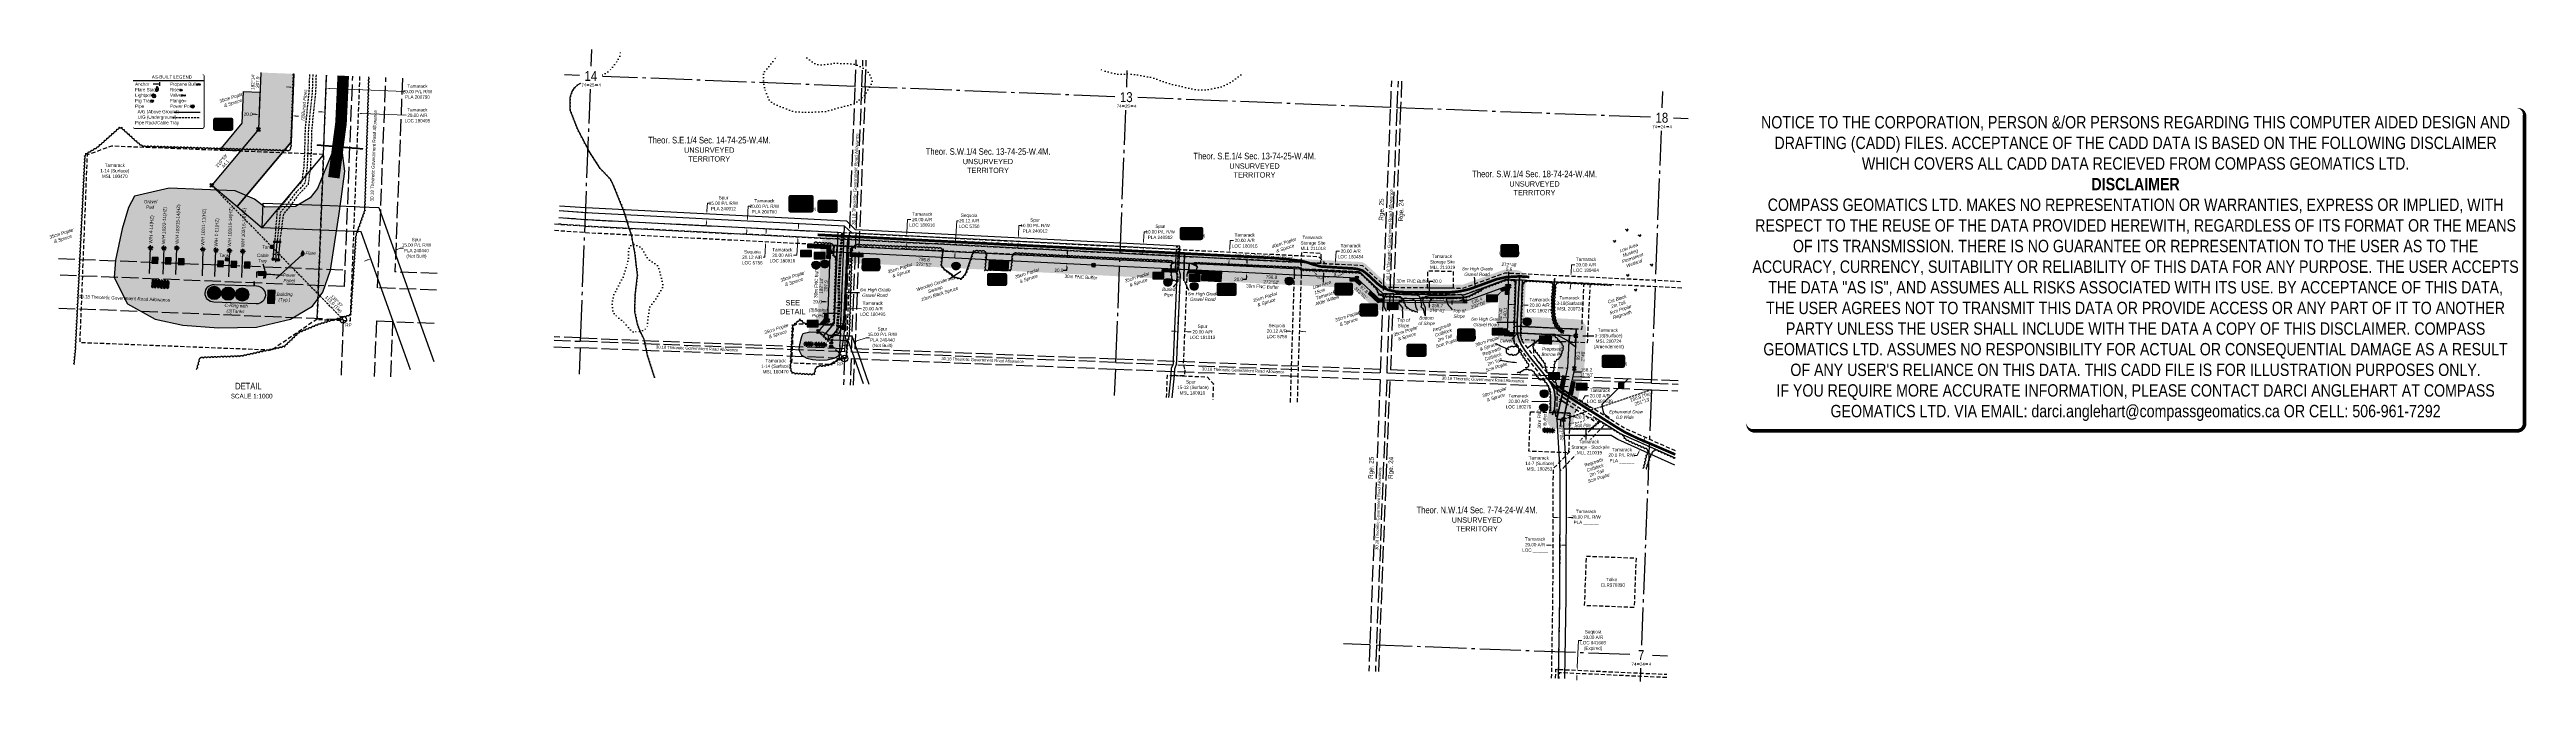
# Model space of a CAD drawing. Extents: x 325071 to 332576, y 6141995 to 6143910.
import ezdxf
from ezdxf.enums import TextEntityAlignment as Align

# ---------------------------------------------------------------- set-up
doc = ezdxf.new("R2010")
doc.units = 0
doc.header["$LTSCALE"] = 5
doc.header["$PDSIZE"] = 0.5
for name, pattern in [('0', [1, 1, 0]), ('foc-ACCESSROAD', [3.75, 2.5, -1.25]), ('foc-QUARTERLINE', [33, 25, -3, 2, -3]), ('foc-TIELINE', [1.875, 1.25, -0.625]), ('foc-TOPO', [1, 0.2, -0.8]), ('foc-TOPO-ephemeral', [6.25, 3.125, -0.625, 0.625, -0.625, 0.625, -0.625]), ('foc-TRAV', [1.875, 1.25, -0.625]), ('foc-UNSURVEYED', [12.5, 10, -2.5]), ('foc-WHEELTRACKS', [2, 0.4, -1.6]), ('HIDDEN2', [4.7625, 3.175, -1.5875]), ('POWERLINE5', [7.8, 2.4, -0.6, 0.6, -0.6, 0.6, -0.6, 2.4]), ('UG_PIPE', [1.875, 1.25, -0.625])]:
    doc.linetypes.add(name, pattern=pattern)
doc.layers.get('Defpoints').update_dxf_attribs({"color": 9})
for name, color, linetype in [('10', 1, 'Continuous'), ('35', 37, 'Continuous'), ('9', 3, 'Continuous'), ('AS-CABLE', 224, 'foc-CABLE'), ('AS-PIPE-UG', 44, 'UG_PIPE'), ('AS-PIPE-UG-T', 44, 'Continuous'), ('AS-POWER-EXISTING', 72, 'POWERLINE5'), ('AS-ROADS', 254, 'Continuous'), ('AS-SYMBOL', 7, 'Continuous'), ('AS-TELEPHONE-T', 224, 'Continuous'), ('AS-UNDERLAY-H', 141, 'Continuous'), ('C-AR', 13, 'foc-ACCESSROAD'), ('C-RW', 13, 'Continuous'), ('C-SYMBOL', 7, 'Continuous'), ('C-WS', 13, 'foc-ACCESSROAD'), ('C-WS-S', 8, 'Continuous'), ('CG-NOTES', 7, 'Continuous'), ('D-TXT', 6, 'Continuous'), ('DETAIL-T', 7, 'Continuous'), ('F-AR', 190, 'foc-ACCESSROAD'), ('F-RW', 190, 'Continuous'), ('F-WS', 190, 'foc-ACCESSROAD'), ('L-BD', 7, 'Continuous'), ('L-BD1', 253, 'Continuous'), ('L-MON', 1, 'Continuous'), ('L-QSEC', 8, 'foc-QUARTERLINE'), ('L-ROAD-T', 7, 'Continuous'), ('L-SECLBL', 7, 'Continuous'), ('L-TIE', 7, 'foc-TIELINE'), ('L-UNS-T', 3, 'Continuous'), ('L-USEC', 7, 'foc-UNSURVEYED'), ('P-BUFFER-H 30m', 51, 'Continuous'), ('P-BUFFER-T', 40, 'Continuous'), ('P-CROSSINGS', 250, 'Continuous'), ('P-PROPOSED', 10, 'Continuous'), ('P-PROPOSED-H', 21, 'Continuous'), ('P-TEMP-BLOCKS', 250, 'Continuous'), ('P-TEMP-H', 41, 'Continuous'), ('P-TEMP_LOG DECK', 46, 'Continuous'), ('P-TEMP_WORKSPACE', 46, 'Continuous'), ('P-TRAV', 4, 'foc-TRAV'), ('P-TXT', 4, 'Continuous'), ('T-BUSH', 110, '0'), ('T-DRAW', 48, 'foc-TOPO-ephemeral'), ('T-EXISTING RTF', 220, 'HIDDEN2'), ('T-EXISTING RTF-T', 220, 'Continuous'), ('T-GENERAL', 48, 'foc-TOPO'), ('T-LOW-AREA', 48, 'foc-TOPO'), ('T-SLOPE', 48, 'Continuous'), ('T-WATER-P3', 48, 'foc-WHEELTRACKS'), ('T-WATER-T', 48, 'Continuous'), ('WETLAND', 143, 'Continuous'), ('WETLAND-T', 146, 'Continuous')]:
    doc.layers.add(name, color=color, linetype=linetype)
for name, color, linetype, lineweight in [('AS-GENERAL', 48, 'Continuous', 18), ('C-AR-T', 13, 'Continuous', 9), ('C-RW-T', 13, 'Continuous', 9), ('C-WS-T', 13, 'Continuous', 9), ('F-AR-T', 190, 'Continuous', 9), ('F-RW-T', 190, 'Continuous', 9), ('F-WS-T', 190, 'Continuous', 9), ('T-TEXT', 48, 'Continuous', 18)]:
    doc.layers.add(name, color=color, linetype=linetype, lineweight=lineweight)
for name, color, linetype, true_color in [('AS-PIPE-AG', 7, 'Continuous', 0x7d00fa), ('AS-STRUCTURE-H', 7, 'Continuous', 0xa8a8a8), ('AS-STRUCTURE-T', 7, 'Continuous', 0x454545), ('P-75m DRAINAGE AREA', 7, 'Continuous', 0xf1f8f1)]:
    doc.layers.add(name, color=color, linetype=linetype, true_color=true_color)
doc.layers.add('AS-STRUCTURE', color=7, linetype='Continuous', lineweight=30, true_color=0x595959)
for name, color, linetype, plot in [('DISCLAIMER', 7, 'Continuous', False), ('P-EXISTINGCUT', 125, 'Continuous', False), ('P-EXISTINGDISPO', 175, 'Continuous', False)]:
    doc.layers.add(name, color=color, linetype=linetype, plot=plot)
doc.styles.add('175L', font='ARIALN.TTF', dxfattribs={"height": 20})
doc.styles.add('3.6', font='ARIALN.TTF', dxfattribs={"height": 3.6})
doc.styles.add('80', font='ARIALN.TTF', dxfattribs={"height": 10})
doc.styles.add('80CG', font='ARIALN.TTF', dxfattribs={"height": 10})
doc.styles.add('80L', font='ARIALN.TTF', dxfattribs={"height": 10})
doc.styles.add('80LS', font='ARIALNI.TTF', dxfattribs={"height": 10})
doc.styles.add('BOLD', font='ARIALNB.TTF')
doc.styles.add('Crossing', font='ARIALN.TTF', dxfattribs={"height": 10})
doc.styles.add('foc-LtypeFont', font='ARIALN.TTF', dxfattribs={"height": 7.35})
doc.styles.add('SIMPLEX', font='ARIALN.TTF')
doc.linetypes.add('foc-CABLE', pattern='A,2,-1,["C",foc-LtypeFont,S=0.2,R=0,X=-0.625,Y=-0.75],-1.24,8', length=12.24)
doc.linetypes.add('foc-TOPO-flowdirection-NOLINE', pattern='A,0,[">",foc-LtypeFont,S=0.3,R=0,X=0,Y=-0.945],-20,[">",foc-LtypeFont,S=0.3,R=0,X=0,Y=-0.945],0', length=20)
doc.dimstyles.new('Compass 2 000', dxfattribs={"dimscale": 2, "dimtxt": 3.6, "dimasz": 2, "dimexe": 0.2, "dimexo": 0.0625, "dimgap": 0.5, "dimtad": 0, "dimtih": 1, "dimtoh": 1, "dimzin": 0, "dimdsep": 46, "dimtxsty": '3.6', "dimcen": 0.1, "dimse1": 1, "dimse2": 1, "dimclrd": 256, "dimclrt": 256, "dimaunit": 1, "dimadec": 4, "dimazin": 0, "dimtfac": 0.06, "dimtofl": 0, "dimtmove": 0, "dimatfit": 1, "dimfxl": 0.2, "dimtolj": 1, "dimtzin": 0, "dimlwd": -1, "dimarcsym": 0})
doc.dimstyles.new('Compass 5 000', dxfattribs={"dimscale": 5, "dimtxt": 9, "dimasz": 2, "dimexe": 0.2, "dimexo": 0.0625, "dimgap": 0.5, "dimtad": 0, "dimtih": 1, "dimtoh": 1, "dimzin": 0, "dimdsep": 46, "dimtxsty": '80CG', "dimcen": 0.1, "dimse1": 1, "dimse2": 1, "dimclrd": 256, "dimclrt": 256, "dimaunit": 1, "dimadec": 4, "dimazin": 0, "dimtfac": 0.06, "dimtofl": 0, "dimtmove": 0, "dimatfit": 1, "dimfxl": 0.2, "dimtolj": 1, "dimtzin": 0, "dimlwd": -1, "dimarcsym": 0})

# ---------------------------------------------------------------- blocks, each defined once
blk = doc.blocks.new('L-SECLBL')
at = {"layer": '9', "color": 7}
for p, q in [((-5.1, -27.8), (-12.3, -27.8)), ((20.7, -27.8), (13.5, -27.8))]:
    blk.add_line(p, q, dxfattribs=at)
at = {"layer": '10', "color": 2, "style": 'SIMPLEX'}
blk.add_attdef('SEC', text='', height=30, dxfattribs=at).set_placement((0, 0), align=Align.MIDDLE)
at = {"layer": '10', "color": 5, "style": '80L'}
blk.add_attdef('TWP', text='', height=9.5, dxfattribs=at).set_placement((-14.4, -27.4), align=Align.MIDDLE_RIGHT)
blk.add_attdef('RGE', text='', height=9.5, dxfattribs=at).set_placement((3.6, -27.4), align=Align.MIDDLE_CENTER)
blk.add_attdef('MER', text='', height=9.5, dxfattribs=at).set_placement((23.2, -27.4), align=Align.MIDDLE_LEFT)
blk = doc.blocks.new('*D427')
at = {"layer": 'C-AR-T', "transparency": 16777216}
for p, q in [((329609.1, 6142843.8), (329556.6, 6142844)), ((329649.1, 6142843.6), (329659.1, 6142843.6))]:
    blk.add_line(p, q, dxfattribs=at)
for points in [[(329609.1, 6142845.5), (329609.1, 6142842.1), (329619.1, 6142843.7)], [(329649.1, 6142845.3), (329649.1, 6142841.9), (329639.1, 6142843.7)]]:
    blk.add_solid(points, dxfattribs=at)
at = {"layer": 'Defpoints', "color": 0, "transparency": 16777216}
for p in [(329619.1, 6142854.9), (329619.1, 6142843.7), (329639.1, 6142854.8)]:
    blk.add_point(p, dxfattribs=at)
at = {"layer": 'C-AR-T', "transparency": 16777216, "insert": (329522.3, 6142844), "char_height": 10, "attachment_point": 5, "style": '80CG', "bg_fill": 3, "box_fill_scale": 1.1, "bg_fill_color": 256, "bg_fill_true_color": 13158600, "bg_fill_transparency": 0}
blk.add_mtext('\\A1;Tamarack\\P20.00 A/R\\PLOC 180279', dxfattribs=at)
blk = doc.blocks.new('GAS')
h = blk.add_hatch(color=255)
h.dxf.hatch_style = 1
edge = h.paths.add_edge_path()
edge.add_arc((0, 0), 0.9, 0, 360)
for p, q in [((-0.8, 0), (-1.6, 0)), ((-0.6, 0.6), (-1.1, 1.1)), ((0, 0.8), (0, 1.6)), ((0.6, 0.6), (1.1, 1.1)), ((1.6, 0), (0.8, 0)), ((-0.6, -0.6), (-1.1, -1.1)), ((0, -0.8), (0, -1.6)), ((1.1, -1.1), (0.6, -0.6))]:
    blk.add_line(p, q)
blk.add_circle((0, 0), 0.8)
blk = doc.blocks.new('MUSK')
at = {"layer": 'T-GENERAL', "linetype": 'Continuous'}
for centre, radius, start, end in [((-0.9, 0), 0.856, 357.7915, 88.2897), ((1.9, 0.2), 1.86, 140.732, 184.6871), ((1.9, -0.8), 2.08, 122.4427, 157.2145)]:
    blk.add_arc(centre, radius, start, end, dxfattribs=at)
blk = doc.blocks.new('*D429')
at = {"layer": 'C-AR-T', "transparency": 16777216}
for p, q in [((329719.2, 6142852.3), (329724.5, 6142860.7)), ((329724.5, 6142860.7), (329734.5, 6142860.7)), ((329697.8, 6142818.4), (329692.5, 6142810))]:
    blk.add_line(p, q, dxfattribs=at)
for points in [[(329696.4, 6142819.3), (329699.3, 6142817.5), (329703.2, 6142826.9)], [(329717.8, 6142853.1), (329720.6, 6142851.4), (329713.8, 6142843.8)]]:
    blk.add_solid(points, dxfattribs=at)
at = {"layer": 'Defpoints', "color": 0, "transparency": 16777216}
for p in [(329693.8, 6142832.8), (329704.5, 6142849.7), (329713.8, 6142843.8)]:
    blk.add_point(p, dxfattribs=at)
at = {"layer": 'C-AR-T', "transparency": 16777216, "insert": (329768.8, 6142860.7), "char_height": 10, "attachment_point": 5, "style": '80CG'}
blk.add_mtext('\\A1;Tamarack\\P20.00 A/R\\PLOC 180639', dxfattribs=at)
blk = doc.blocks.new('*D430')
at = {"layer": 'C-AR-T', "transparency": 16777216}
for p, q in [((329501.7, 6143137.1), (329491.7, 6143137.4)), ((329541.6, 6143135.7), (329551.6, 6143135.4))]:
    blk.add_line(p, q, dxfattribs=at)
for points in [[(329501.7, 6143138.8), (329501.6, 6143135.4), (329511.7, 6143136.8)], [(329541.7, 6143137.4), (329541.6, 6143134), (329531.6, 6143136.1)]]:
    blk.add_solid(points, dxfattribs=at)
at = {"layer": 'Defpoints', "color": 0, "transparency": 16777216}
for p in [(329511.7, 6143136.8), (329508.9, 6143057.3), (329528.9, 6143056.6)]:
    blk.add_point(p, dxfattribs=at)
at = {"layer": 'C-AR-T', "transparency": 16777216, "insert": (329585.9, 6143135.4), "char_height": 10, "attachment_point": 5, "style": '80CG'}
blk.add_mtext('\\A1;Tamarack\\P20.00 A/R\\PLOC 180279', dxfattribs=at)
blk = doc.blocks.new('*D431')
at = {"layer": 'C-AR-T', "transparency": 16777216}
for p, q in [((329681.5, 6143233.7), (329682.7, 6143257.9)), ((329682.7, 6143257.9), (329692.7, 6143257.9)), ((329679.6, 6143193.7), (329679.1, 6143183.7))]:
    blk.add_line(p, q, dxfattribs=at)
for points in [[(329679.9, 6143233.7), (329683.2, 6143233.6), (329681.1, 6143223.7)], [(329677.9, 6143193.8), (329681.3, 6143193.6), (329680.1, 6143203.7)]]:
    blk.add_solid(points, dxfattribs=at)
at = {"layer": 'Defpoints', "color": 0, "transparency": 16777216}
for p in [(329678.6, 6143203.8), (329679.6, 6143223.7), (329680.1, 6143203.7)]:
    blk.add_point(p, dxfattribs=at)
at = {"layer": 'C-AR-T', "transparency": 16777216, "insert": (329727, 6143257.9), "char_height": 10, "attachment_point": 5, "style": '80CG'}
blk.add_mtext('\\A1;Tamarack\\P20.00 A/R\\PLOC 180484', dxfattribs=at)
blk = doc.blocks.new('*D432')
at = {"layer": 'C-AR-T', "transparency": 16777216}
for p, q in [((327340.4, 6143372.7), (327340.9, 6143382.7)), ((327338.3, 6143332.7), (327336, 6143286.7)), ((327336, 6143286.7), (327326, 6143286.7))]:
    blk.add_line(p, q, dxfattribs=at)
for points in [[(327336.7, 6143332.8), (327340, 6143332.6), (327338.8, 6143342.7)], [(327338.7, 6143372.8), (327342, 6143372.6), (327339.9, 6143362.7)]]:
    blk.add_solid(points, dxfattribs=at)
at = {"layer": 'Defpoints', "color": 0, "transparency": 16777216}
for p in [(327339.9, 6143362.7), (328132.3, 6143322.7), (328131.3, 6143302.7)]:
    blk.add_point(p, dxfattribs=at)
at = {"layer": 'C-AR-T', "transparency": 16777216, "insert": (327291.7, 6143286.7), "char_height": 10, "attachment_point": 5, "style": '80CG'}
blk.add_mtext('\\A1;Tamarack\\P20.00 A/R\\PLOC 180916', dxfattribs=at)
blk = doc.blocks.new('*D433')
at = {"layer": 'C-AR-T', "transparency": 16777216}
for p, q in [((327460.6, 6143127.4), (327450.6, 6143127.8)), ((327500.5, 6143125.9), (327531.1, 6143124.7))]:
    blk.add_line(p, q, dxfattribs=at)
for points in [[(327460.6, 6143129.1), (327460.5, 6143125.8), (327470.5, 6143127)], [(327500.6, 6143127.5), (327500.5, 6143124.2), (327490.5, 6143126.3)]]:
    blk.add_solid(points, dxfattribs=at)
at = {"layer": 'Defpoints', "color": 0, "transparency": 16777216}
for p in [(327474.6, 6143230.9), (327494.6, 6143230.1), (327490.5, 6143126.3)]:
    blk.add_point(p, dxfattribs=at)
at = {"layer": 'C-AR-T', "transparency": 16777216, "insert": (327565.4, 6143124.7), "char_height": 10, "attachment_point": 5, "style": '80CG'}
blk.add_mtext('\\A1;Tamarack\\P20.00 A/R\\PLOC 180495', dxfattribs=at)
blk = doc.blocks.new('*D434')
at = {"layer": 'Defpoints', "color": 0, "transparency": 16777216}
for p in [(326962.3, 6143340.9), (326963.3, 6143361)]:
    blk.add_point(p, dxfattribs=at)
at = {"layer": 'F-AR-T', "transparency": 16777216}
for p, q in [((327240.4, 6143316.8), (327238.6, 6143280.5)), ((327242.5, 6143356.9), (327243, 6143366.9)), ((327238.6, 6143280.5), (327228.6, 6143280.5))]:
    blk.add_line(p, q, dxfattribs=at)
for points in [[(327238.8, 6143316.9), (327242.1, 6143316.7), (327240.9, 6143326.8)], [(327240.8, 6143357), (327244.1, 6143356.8), (327242, 6143346.9)]]:
    blk.add_solid(points, dxfattribs=at)
at = {"layer": 'F-AR-T', "transparency": 16777216, "insert": (327200.7, 6143280.5), "char_height": 10, "attachment_point": 5, "style": '80CG', "bg_fill": 3, "box_fill_scale": 1.1, "bg_fill_color": 256, "bg_fill_true_color": 13158600, "bg_fill_transparency": 0}
blk.add_mtext('\\A1;Sequoia\\P20.12 A/R\\PLOC 5756', dxfattribs=at)
at = {"layer": 'Defpoints', "color": 0, "transparency": 16777216}
blk.add_point((327240.9, 6143326.8), dxfattribs=at)
blk = doc.blocks.new('*D435')
at = {"layer": 'C-AR-T', "transparency": 16777216}
for p, q in [((328647.1, 6143306.2), (328648.3, 6143331.4)), ((328648.3, 6143331.4), (328658.3, 6143331.4)), ((328645, 6143265.9), (328644.5, 6143256))]:
    blk.add_line(p, q, dxfattribs=at)
for points in [[(328645.4, 6143306.3), (328648.7, 6143306.1), (328646.6, 6143296.2)], [(328643.4, 6143266), (328646.7, 6143265.9), (328645.5, 6143275.9)]]:
    blk.add_solid(points, dxfattribs=at)
at = {"layer": 'Defpoints', "color": 0, "transparency": 16777216}
for p in [(328646.6, 6143296.2), (328674.7, 6143274.5), (328675.7, 6143294.8)]:
    blk.add_point(p, dxfattribs=at)
at = {"layer": 'C-AR-T', "transparency": 16777216, "insert": (328692.6, 6143331.4), "char_height": 10, "attachment_point": 5, "style": '80CG'}
blk.add_mtext('\\A1;Tamarack\\P20.00 A/R\\PLOC 180916', dxfattribs=at)
blk = doc.blocks.new('*D436')
at = {"layer": 'C-AR-T', "transparency": 16777216}
for p, q in [((328968.1, 6143270.1), (328969.5, 6143299)), ((328969.5, 6143299), (328979.5, 6143299)), ((328966.2, 6143230.1), (328965.7, 6143220.1))]:
    blk.add_line(p, q, dxfattribs=at)
for points in [[(328964.5, 6143230.2), (328967.8, 6143230), (328966.7, 6143240.1)], [(328966.5, 6143270.1), (328969.8, 6143270), (328967.6, 6143260.1)]]:
    blk.add_solid(points, dxfattribs=at)
at = {"layer": 'Defpoints', "color": 0, "transparency": 16777216}
for p in [(328966.7, 6143240.1), (329024.2, 6143237.3), (329025.2, 6143257.3)]:
    blk.add_point(p, dxfattribs=at)
at = {"layer": 'C-AR-T', "transparency": 16777216, "insert": (329013.8, 6143299), "char_height": 10, "attachment_point": 5, "style": '80CG'}
blk.add_mtext('\\A1;Tamarack\\P20.00 A/R\\PLOC 180484', dxfattribs=at)
blk = doc.blocks.new('*D437')
at = {"layer": 'Defpoints', "color": 0, "transparency": 16777216}
for p in [(328490.3, 6143050.2), (328490.5, 6143056.2), (328510.3, 6143049.4)]:
    blk.add_point(p, dxfattribs=at)
at = {"layer": 'F-AR-T', "transparency": 16777216}
for p, q in [((328480.5, 6143056.6), (328470.5, 6143057)), ((328520.5, 6143054.9), (328530.5, 6143054.5))]:
    blk.add_line(p, q, dxfattribs=at)
for points in [[(328480.6, 6143058.2), (328480.5, 6143054.9), (328490.5, 6143056.2)], [(328520.6, 6143056.6), (328520.4, 6143053.3), (328510.5, 6143055.3)]]:
    blk.add_solid(points, dxfattribs=at)
at = {"layer": 'F-AR-T', "transparency": 16777216, "insert": (328564.8, 6143054.5), "char_height": 10, "attachment_point": 5, "style": '80CG'}
blk.add_mtext('\\A1;Spur\\P20.00 A/R\\PLOC 181013', dxfattribs=at)
blk = doc.blocks.new('*D438')
at = {"layer": 'Defpoints', "color": 0, "transparency": 16777216}
for p in [(327501.3, 6143313.9), (327502.4, 6143334), (327815.2, 6143298)]:
    blk.add_point(p, dxfattribs=at)
at = {"layer": 'F-AR-T', "transparency": 16777216}
for p, q in [((327816.7, 6143328.1), (327819.9, 6143391.1)), ((327819.9, 6143391.1), (327829.9, 6143391.1)), ((327814.7, 6143288), (327814.2, 6143278))]:
    blk.add_line(p, q, dxfattribs=at)
for points in [[(327815.1, 6143328.2), (327818.4, 6143328), (327816.2, 6143318.1)], [(327813, 6143288.1), (327816.4, 6143287.9), (327815.2, 6143298)]]:
    blk.add_solid(points, dxfattribs=at)
at = {"layer": 'F-AR-T', "transparency": 16777216, "insert": (327857.8, 6143391.1), "char_height": 10, "attachment_point": 5, "style": '80CG', "bg_fill": 3, "box_fill_scale": 1.1, "bg_fill_color": 256, "bg_fill_true_color": 13158600, "bg_fill_transparency": 0}
blk.add_mtext('\\A1;Sequoia\\P20.12 A/R\\PLOC 5756', dxfattribs=at)
blk = doc.blocks.new('*D439')
at = {"layer": 'C-AR-T', "transparency": 16777216}
for p, q in [((327669, 6143355.6), (327671, 6143394.8)), ((327671, 6143394.8), (327681, 6143394.8)), ((327667, 6143315.6), (327666.5, 6143305.7))]:
    blk.add_line(p, q, dxfattribs=at)
for points in [[(327665.4, 6143315.7), (327668.7, 6143315.6), (327667.5, 6143325.6)], [(327667.4, 6143355.7), (327670.7, 6143355.6), (327668.5, 6143345.7)]]:
    blk.add_solid(points, dxfattribs=at)
at = {"layer": 'Defpoints', "color": 0, "transparency": 16777216}
for p in [(327668.5, 6143345.7), (328674.2, 6143274.8), (328675.2, 6143294.8)]:
    blk.add_point(p, dxfattribs=at)
at = {"layer": 'C-AR-T', "transparency": 16777216, "insert": (327715.3, 6143394.8), "char_height": 10, "attachment_point": 5, "style": '80CG'}
blk.add_mtext('\\A1;Tamarack\\P20.00 A/R\\PLOC 180916', dxfattribs=at)
blk = doc.blocks.new('*D440')
at = {"layer": 'Defpoints', "color": 0, "transparency": 16777216}
for p in [(327062.8, 6143411.4), (327093, 6143394.8), (327093.8, 6143409.8)]:
    blk.add_point(p, dxfattribs=at)
at = {"layer": 'F-RW-T', "transparency": 16777216}
for p, q in [((327061.5, 6143386.4), (327061, 6143376.4)), ((327063.3, 6143421.4), (327064.5, 6143444.4)), ((327064.5, 6143444.4), (327074.5, 6143444.4))]:
    blk.add_line(p, q, dxfattribs=at)
for points in [[(327059.9, 6143386.5), (327063.2, 6143386.3), (327062, 6143396.4)], [(327061.6, 6143421.4), (327065, 6143421.3), (327062.8, 6143411.4)]]:
    blk.add_solid(points, dxfattribs=at)
at = {"layer": 'F-RW-T', "transparency": 16777216, "insert": (327113.5, 6143444.4), "char_height": 10, "attachment_point": 5, "style": '80CG'}
blk.add_mtext('\\A1;Spur\\P15.00 P/L R/W\\PPLA 240912', dxfattribs=at)
blk = doc.blocks.new('*D441')
at = {"layer": 'C-RW-T', "transparency": 16777216}
for p, q in [((327186, 6143400.1), (327187.7, 6143434.9)), ((327187.7, 6143434.9), (327197.7, 6143434.9)), ((327183.9, 6143360.2), (327183.4, 6143350.2))]:
    blk.add_line(p, q, dxfattribs=at)
for points in [[(327184.3, 6143400.2), (327187.6, 6143400), (327185.5, 6143390.1)], [(327182.3, 6143360.3), (327185.6, 6143360.1), (327184.4, 6143370.2)]]:
    blk.add_solid(points, dxfattribs=at)
at = {"layer": 'Defpoints', "color": 0, "transparency": 16777216}
for p in [(327185.5, 6143390.1), (327210.6, 6143388.9), (327209.5, 6143368.9)]:
    blk.add_point(p, dxfattribs=at)
at = {"layer": 'C-RW-T', "transparency": 16777216, "insert": (327237.3, 6143434.9), "char_height": 10, "attachment_point": 5, "style": '80CG'}
blk.add_mtext('\\A1;Tamarack\\P20.00 P/L R/W\\PPLA 200790', dxfattribs=at)
blk = doc.blocks.new('*D442')
at = {"layer": 'Defpoints', "color": 0, "transparency": 16777216}
for p in [(328006.7, 6143338.6), (328037.1, 6143327), (328037.7, 6143337)]:
    blk.add_point(p, dxfattribs=at)
at = {"layer": 'F-RW-T', "transparency": 16777216}
for p, q in [((328005.7, 6143318.6), (328005.2, 6143308.6)), ((328007.2, 6143348.6), (328008.6, 6143376.7)), ((328008.6, 6143376.7), (328018.6, 6143376.7))]:
    blk.add_line(p, q, dxfattribs=at)
for points in [[(328004, 6143318.7), (328007.3, 6143318.5), (328006.2, 6143328.6)], [(328005.5, 6143348.7), (328008.9, 6143348.5), (328006.7, 6143338.6)]]:
    blk.add_solid(points, dxfattribs=at)
at = {"layer": 'F-RW-T', "transparency": 16777216, "insert": (328057.7, 6143376.7), "char_height": 10, "attachment_point": 5, "style": '80CG'}
blk.add_mtext('\\A1;Spur\\P10.00 P/L R/W\\PPLA 240912', dxfattribs=at)
blk = doc.blocks.new('*D443')
at = {"layer": 'Defpoints', "color": 0, "transparency": 16777216}
for p in [(328385.6, 6143319.4), (328416.1, 6143307.9), (328416.6, 6143317.9)]:
    blk.add_point(p, dxfattribs=at)
at = {"layer": 'F-RW-T', "transparency": 16777216}
for p, q in [((328386.1, 6143329.4), (328387.6, 6143357.5)), ((328387.6, 6143357.5), (328397.6, 6143357.5)), ((328384.6, 6143299.4), (328384.1, 6143289.5))]:
    blk.add_line(p, q, dxfattribs=at)
for points in [[(328383, 6143299.5), (328386.3, 6143299.4), (328385.1, 6143309.4)], [(328384.5, 6143329.5), (328387.8, 6143329.3), (328385.6, 6143319.4)]]:
    blk.add_solid(points, dxfattribs=at)
at = {"layer": 'F-RW-T', "transparency": 16777216, "insert": (328436.6, 6143357.5), "char_height": 10, "attachment_point": 5, "style": '80CG'}
blk.add_mtext('\\A1;Spur\\P10.00 P/L R/W\\PPLA 240912', dxfattribs=at)
blk = doc.blocks.new('RISER')
h = blk.add_hatch(color=255)
h.dxf.hatch_style = 1
edge = h.paths.add_edge_path()
edge.add_arc((0, 0), 0.7, 0, 360)
blk.add_hatch(color=13).paths.add_polyline_path([(0.6, -0.2), (-0.6, -0.2, 0.774597)])
at = {"color": 13}
blk.add_line((-0.6, -0.2), (0.6, -0.2), dxfattribs=at)
blk.add_circle((0, 0), 0.6, dxfattribs=at)
blk = doc.blocks.new('PIG')
h = blk.add_hatch(color=255)
h.dxf.hatch_style = 1
edge = h.paths.add_edge_path()
edge.add_arc((0, 0), 0.85, 0, 360)
at = {"layer": 'AS-SYMBOL'}
h = blk.add_hatch(color=13, dxfattribs=at)
h.dxf.hatch_style = 1
h.paths.add_polyline_path([(-0.1, 0, 1), (-0.6, 0, 1)])
h = blk.add_hatch(color=13, dxfattribs=at)
h.dxf.hatch_style = 1
h.paths.add_polyline_path([(0.1, 0, 1), (0.6, 0, 1)])
at = {"layer": 'AS-SYMBOL', "color": 13}
for centre, radius in [((0, 0), 0.75), ((-0.3, 0), 0.225), ((0.3, 0), 0.225)]:
    blk.add_circle(centre, radius, dxfattribs=at)
blk = doc.blocks.new('*D444')
at = {"layer": 'Defpoints', "color": 0, "transparency": 16777216}
for p in [(328837.9, 6143056.3), (328838, 6143059.4), (328858.1, 6143058.8)]:
    blk.add_point(p, dxfattribs=at)
at = {"layer": 'F-AR-T', "transparency": 16777216}
for p, q in [((328827.9, 6143056.6), (328817.9, 6143057)), ((328868, 6143055.3), (328878, 6143055))]:
    blk.add_line(p, q, dxfattribs=at)
for points in [[(328827.9, 6143058.3), (328827.8, 6143055), (328837.9, 6143056.3)], [(328868, 6143057), (328867.9, 6143053.7), (328858, 6143055.7)]]:
    blk.add_solid(points, dxfattribs=at)
at = {"layer": 'F-AR-T', "transparency": 16777216, "insert": (328790, 6143057), "char_height": 10, "attachment_point": 5, "style": '80CG'}
blk.add_mtext('\\A1;Sequoia\\P20.12 A/R\\PLOC 5756', dxfattribs=at)
blk = doc.blocks.new('*D445')
at = {"layer": 'C-RW-T', "transparency": 16777216}
for p, q in [((327485, 6143015.2), (327475.5, 6143011.8)), ((327517.9, 6143027), (327545.8, 6143036.9)), ((327545.8, 6143036.9), (327555.8, 6143036.9))]:
    blk.add_line(p, q, dxfattribs=at)
for points in [[(327484.4, 6143016.7), (327485.5, 6143013.6), (327494.4, 6143018.5)], [(327517.4, 6143028.5), (327518.5, 6143025.4), (327508.5, 6143023.6)]]:
    blk.add_solid(points, dxfattribs=at)
at = {"layer": 'Defpoints', "color": 0, "transparency": 16777216}
for p in [(327496.9, 6143011.5), (327508.5, 6143023.6), (327511, 6143016.6)]:
    blk.add_point(p, dxfattribs=at)
at = {"layer": 'C-RW-T', "transparency": 16777216, "insert": (327594.9, 6143036.9), "char_height": 10, "attachment_point": 5, "style": '80CG'}
blk.add_mtext('\\A1;Spur\\P15.00 P/L R/W\\PPLA 240440\\P(Not Built)', dxfattribs=at)
blk = doc.blocks.new('TEMP')
h = blk.add_hatch(color=255)
h.dxf.hatch_style = 1
h.paths.add_polyline_path([(0, 0.3), (-0.7, 1.2), (-0.7, 0.7), (-1.2, 0.7), (-0.3, 0), (-1.2, -0.7), (-0.7, -0.7), (-0.7, -1.2), (0, -0.3), (0.7, -1.2), (0.7, -0.7), (1.2, -0.7), (0.3, 0), (1.2, 0.7), (0.7, 0.7), (0.7, 1.2)])
h.paths.add_polyline_path([(0.6, 0.8), (0.6, 0.6), (0.8, 0.6), (0.1, 0), (0.8, -0.6), (0.6, -0.6), (0.6, -0.8), (0, -0.1), (-0.6, -0.8), (-0.6, -0.6), (-0.8, -0.6), (-0.1, 0), (-0.8, 0.6), (-0.6, 0.6), (-0.6, 0.8), (0, 0.1)], flags=16)
h = blk.add_hatch(color=1)
h.dxf.hatch_style = 1
h.paths.add_polyline_path([(0, 0.1), (-0.6, 0.8), (-0.6, 0.6), (-0.8, 0.6), (-0.1, 0), (-0.8, -0.6), (-0.6, -0.6), (-0.6, -0.8), (0, -0.1), (0.6, -0.8), (0.6, -0.6), (0.8, -0.6), (0.1, 0), (0.8, 0.6), (0.6, 0.6), (0.6, 0.8)])
at = {"color": 1}
for p, q in [((-0.1, 0), (0.1, 0)), ((0, 0.1), (0, -0.1))]:
    blk.add_line(p, q, dxfattribs=at)
at = {"color": 255, "flags": 128}
blk.add_lwpolyline([(-0.3, 0), (-1.2, 0.7), (-0.7, 0.7), (-0.7, 1.2), (0, 0.3), (0.7, 1.2), (0.7, 0.7), (1.2, 0.7), (0.3, 0), (1.2, -0.7), (0.7, -0.7), (0.7, -1.2), (0, -0.3), (-0.7, -1.2), (-0.7, -0.7), (-1.2, -0.7)], close=True, dxfattribs=at)
at = {"color": 1, "flags": 128}
blk.add_lwpolyline([(-0.1, 0), (-0.8, 0.6), (-0.6, 0.6), (-0.6, 0.8), (0, 0.1), (0.6, 0.8), (0.6, 0.6), (0.8, 0.6), (0.1, 0), (0.8, -0.6), (0.6, -0.6), (0.6, -0.8), (0, -0.1), (-0.6, -0.8), (-0.6, -0.6), (-0.8, -0.6)], close=True, dxfattribs=at)
blk = doc.blocks.new('*D450')
at = {"layer": 'C-RW-T', "transparency": 16777216}
for p, q in [((329902.2, 6142725.4), (329906.2, 6142734.6)), ((329881.9, 6142679.7), (329871.9, 6142679.7)), ((329885.9, 6142688.9), (329881.9, 6142679.7))]:
    blk.add_line(p, q, dxfattribs=at)
for points in [[(329900.7, 6142726.1), (329903.7, 6142724.7), (329898.1, 6142716.3)], [(329884.4, 6142689.5), (329887.4, 6142688.2), (329890, 6142698)]]:
    blk.add_solid(points, dxfattribs=at)
at = {"layer": 'Defpoints', "color": 0, "transparency": 16777216}
for p in [(329896.7, 6142716.9), (329888.6, 6142698.6), (329890, 6142698)]:
    blk.add_point(p, dxfattribs=at)
at = {"layer": 'C-RW-T', "transparency": 16777216, "insert": (329835.5, 6142679.7), "char_height": 10, "attachment_point": 5, "style": '80CG'}
blk.add_mtext('\\A1;Tamarack\\P20.0 P/L R/W\\PPLA ______', dxfattribs=at)
blk = doc.blocks.new('*D451')
at = {"layer": 'Defpoints', "color": 0, "transparency": 16777216}
for p in [(329216.7, 6143168.8), (329252.1, 6143168.3), (329216.5, 6143148.8)]:
    blk.add_point(p, dxfattribs=at)
at = {"layer": 'P-TXT', "transparency": 16777216}
for p, q in [((329252.2, 6143178.3), (329252.6, 6143208.1)), ((329252.6, 6143208.1), (329262.6, 6143208.1)), ((329251.7, 6143138.3), (329251.6, 6143128.3))]:
    blk.add_line(p, q, dxfattribs=at)
for points in [[(329250.6, 6143178.3), (329253.9, 6143178.3), (329252.1, 6143168.3)], [(329250.1, 6143138.4), (329253.4, 6143138.3), (329251.9, 6143148.3)]]:
    blk.add_solid(points, dxfattribs=at)
at = {"layer": 'P-TXT', "transparency": 16777216, "insert": (329275.8, 6143208.1), "char_height": 10, "attachment_point": 5, "style": '80CG'}
blk.add_mtext('\\A1;20.0', dxfattribs=at)
blk = doc.blocks.new('*D452')
at = {"layer": 'Defpoints', "color": 0, "transparency": 16777216}
for p in [(328683.1, 6143234.3), (328684.1, 6143254.3), (328698.2, 6143233.6)]:
    blk.add_point(p, dxfattribs=at)
at = {"layer": 'P-TXT', "transparency": 16777216}
for p, q in [((328699.7, 6143263.5), (328700.2, 6143273.5)), ((328697.2, 6143213.6), (328687.2, 6143213.6)), ((328697.7, 6143223.6), (328697.2, 6143213.6))]:
    blk.add_line(p, q, dxfattribs=at)
for points in [[(328696, 6143223.7), (328699.4, 6143223.5), (328698.2, 6143233.6)], [(328698, 6143263.6), (328701.4, 6143263.5), (328699.2, 6143253.6)]]:
    blk.add_solid(points, dxfattribs=at)
at = {"layer": 'P-TXT', "transparency": 16777216, "insert": (328674, 6143213.6), "char_height": 10, "attachment_point": 5, "style": '80CG'}
blk.add_mtext('\\A1;20.0', dxfattribs=at)
blk = doc.blocks.new('*D453')
at = {"layer": 'Defpoints', "color": 0, "transparency": 16777216}
for p in [(328138.8, 6143261.7), (328139.8, 6143281.6), (328153.9, 6143260.9)]:
    blk.add_point(p, dxfattribs=at)
at = {"layer": 'P-TXT', "transparency": 16777216}
for p, q in [((328152.9, 6143240.9), (328142.9, 6143240.9)), ((328153.4, 6143250.9), (328152.9, 6143240.9)), ((328155.4, 6143290.9), (328155.9, 6143300.8))]:
    blk.add_line(p, q, dxfattribs=at)
for points in [[(328151.7, 6143251), (328155, 6143250.8), (328153.9, 6143260.9)], [(328153.7, 6143290.9), (328157, 6143290.8), (328154.9, 6143280.9)]]:
    blk.add_solid(points, dxfattribs=at)
at = {"layer": 'P-TXT', "transparency": 16777216, "insert": (328129.7, 6143240.9), "char_height": 10, "attachment_point": 5, "style": '80CG'}
blk.add_mtext('\\A1;20.0', dxfattribs=at)
blk = doc.blocks.new('*D454')
at = {"layer": 'Defpoints', "color": 0, "transparency": 16777216}
for p in [(327431.2, 6143145.1), (327431.3, 6143146.5), (327451.2, 6143145.7)]:
    blk.add_point(p, dxfattribs=at)
at = {"layer": 'P-TXT', "transparency": 16777216}
for p, q in [((327421.2, 6143145.5), (327411.2, 6143145.9)), ((327461.2, 6143144), (327471.2, 6143143.6))]:
    blk.add_line(p, q, dxfattribs=at)
for points in [[(327421.3, 6143147.2), (327421.2, 6143143.9), (327431.2, 6143145.1)], [(327461.3, 6143145.6), (327461.1, 6143142.3), (327451.2, 6143144.4)]]:
    blk.add_solid(points, dxfattribs=at)
at = {"layer": 'P-TXT', "transparency": 16777216, "insert": (327398, 6143145.9), "char_height": 10, "attachment_point": 5, "style": '80CG'}
blk.add_mtext('\\A1;20.0', dxfattribs=at)
blk = doc.blocks.new('Temp_Area_Small_Pink')
at = {"true_color": 0xff8aff}
h = blk.add_hatch(color=211, dxfattribs=at)
h.dxf.hatch_style = 1
h.paths.add_polyline_path([(-16.8, -9.4), (16.3, -9.4), (16.3, 9.1), (-16.8, 9.1)])
at = {"color": 250}
for points in [[(-17, -9.6), (16.5, -9.6), (16.5, 9.3), (-17, 9.3)], [(-16.9, -9.5), (16.4, -9.5), (16.4, 9.2), (-16.9, 9.2)]]:
    blk.add_lwpolyline(points, close=True, dxfattribs=at)
at = {"color": 250, "style": '80L'}
blk.add_attdef('TEMPORARY', text='', height=9, dxfattribs=at).set_placement((0, -0.1), align=Align.MIDDLE_CENTER)
blk = doc.blocks.new('*U455')
at = {"true_color": 0xff8aff}
h = blk.add_hatch(color=211, dxfattribs=at)
edge = h.paths.add_edge_path()
edge.add_line((-24, -20), (24, -20))
edge.add_arc((24, -14), 6, 270, 360)
edge.add_line((30, -14), (30, 12.5))
edge.add_arc((24, 12.5), 6, 0, 90)
edge.add_line((24, 18.5), (-24, 18.5))
edge.add_arc((-24, 12.5), 6, 90, 180)
edge.add_line((-30, 12.5), (-30, -14))
edge.add_arc((-24, -14), 6, 180, 270)
at = {"color": 250, "flags": 128}
blk.add_lwpolyline([(-24, -20, 3, 3, 0), (24, -20, 3, 3, 0.414214), (30, -14, 3, 3, 0), (30, 12.5, 3, 0, 0.414214), (24, 18.5, 0, 0, 0), (-24, 18.5, 0, 0, 0.414214), (-30, 12.5, 0, 0, 0), (-30, -14, 0, 3, 0.414214)], format="xyseb", close=True, dxfattribs=at)
at = {"flags": 128}
blk.add_lwpolyline([(-19.6, -3.1, 0, 7.5, 0), (0, 0, 0, 0, 0)], format="xyseb", dxfattribs=at)
at = {"color": 250}
for tag, p, height, style in [('TEMP_AREA_W1_001', (-9.2, 2.2), 12, 'BOLD'), ('ENTER_TEXT_001', (-30.7, -12.5), 9, '80')]:
    blk.add_attdef(tag, p, '', height=height, dxfattribs=dict(at, style=style))
blk = doc.blocks.new('*U456')
at = {"true_color": 0xff8aff}
h = blk.add_hatch(color=211, dxfattribs=at)
edge = h.paths.add_edge_path()
edge.add_line((-21.5, -20), (21.5, -20))
edge.add_arc((21.5, -14), 6, 270, 360)
edge.add_line((27.5, -14), (27.5, 12.5))
edge.add_arc((21.5, 12.5), 6, 0, 90)
edge.add_line((21.5, 18.5), (-21.5, 18.5))
edge.add_arc((-21.5, 12.5), 6, 90, 180)
edge.add_line((-27.5, 12.5), (-27.5, -14))
edge.add_arc((-21.5, -14), 6, 180, 270)
at = {"color": 250, "flags": 128}
blk.add_lwpolyline([(-21.5, -20, 3, 3, 0), (21.5, -20, 3, 3, 0.414214), (27.5, -14, 3, 3, 0), (27.5, 12.5, 3, 0, 0.414214), (21.5, 18.5, 0, 0, 0), (-21.5, 18.5, 0, 0, 0.414214), (-27.5, 12.5, 0, 0, 0), (-27.5, -14, 0, 3, 0.414214)], format="xyseb", close=True, dxfattribs=at)
at = {"flags": 128}
blk.add_lwpolyline([(-19.6, -3.1, 0, 7.5, 0), (0, 0, 0, 0, 0)], format="xyseb", dxfattribs=at)
at = {"color": 250}
for tag, p, height, style in [('TEMP_AREA_W1_001', (-9.2, 2.2), 12, 'BOLD'), ('ENTER_TEXT_001', (-30.7, -12.5), 9, '80')]:
    blk.add_attdef(tag, p, '', height=height, dxfattribs=dict(at, style=style))
blk = doc.blocks.new('*U457')
at = {"true_color": 0xff8aff}
h = blk.add_hatch(color=211, dxfattribs=at)
edge = h.paths.add_edge_path()
edge.add_line((-29, -20), (29, -20))
edge.add_arc((29, -14), 6, 270, 360)
edge.add_line((35, -14), (35, 12.5))
edge.add_arc((29, 12.5), 6, 0, 90)
edge.add_line((29, 18.5), (-29, 18.5))
edge.add_arc((-29, 12.5), 6, 90, 180)
edge.add_line((-35, 12.5), (-35, -14))
edge.add_arc((-29, -14), 6, 180, 270)
at = {"color": 250, "flags": 128}
blk.add_lwpolyline([(-29, -20, 3, 3, 0), (29, -20, 3, 3, 0.414214), (35, -14, 3, 3, 0), (35, 12.5, 3, 0, 0.414214), (29, 18.5, 0, 0, 0), (-29, 18.5, 0, 0, 0.414214), (-35, 12.5, 0, 0, 0), (-35, -14, 0, 3, 0.414214)], format="xyseb", close=True, dxfattribs=at)
at = {"flags": 128}
blk.add_lwpolyline([(-19.6, -3.1, 0, 7.5, 0), (0, 0, 0, 0, 0)], format="xyseb", dxfattribs=at)
at = {"color": 250}
for tag, p, height, style in [('TEMP_AREA_W1_001', (-9.2, 2.2), 12, 'BOLD'), ('ENTER_TEXT_001', (-30.7, -12.5), 9, '80')]:
    blk.add_attdef(tag, p, '', height=height, dxfattribs=dict(at, style=style))
blk = doc.blocks.new('*D458')
at = {"layer": 'C-AR-T', "transparency": 16777216}
for p, q in [((325896.7, 6143720.7), (325886.7, 6143721.1)), ((326016.6, 6143716), (326151.7, 6143710.7))]:
    blk.add_line(p, q, dxfattribs=at)
for points in [[(325896.8, 6143722.4), (325896.6, 6143719.1), (325906.7, 6143720.3)], [(326016.6, 6143717.7), (326016.5, 6143714.4), (326006.6, 6143716.4)]]:
    blk.add_solid(points, dxfattribs=at)
at = {"layer": 'Defpoints', "color": 0, "transparency": 16777216}
for p in [(325906.8, 6143724.2), (326006.6, 6143716.4), (326006.7, 6143720.3)]:
    blk.add_point(p, dxfattribs=at)
at = {"layer": 'C-AR-T', "transparency": 16777216, "insert": (326186, 6143710.7), "char_height": 10, "attachment_point": 5, "style": '80CG'}
blk.add_mtext('\\A1;Tamarack\\P20.00 A/R\\PLOC 180495', dxfattribs=at)
blk = doc.blocks.new('*D460')
at = {"layer": 'C-RW-T', "transparency": 16777216}
for p, q in [((326124.6, 6143304.5), (326134, 6143307.8)), ((326134, 6143307.8), (326144, 6143307.8)), ((326035.2, 6143272.4), (326025.8, 6143269.1))]:
    blk.add_line(p, q, dxfattribs=at)
for points in [[(326124.1, 6143306), (326125.2, 6143302.9), (326115.2, 6143301.1)], [(326034.6, 6143274), (326035.8, 6143270.9), (326044.6, 6143275.8)]]:
    blk.add_solid(points, dxfattribs=at)
at = {"layer": 'Defpoints', "color": 0, "transparency": 16777216}
for p in [(326043.7, 6143278.4), (326114.3, 6143303.7), (326115.2, 6143301.1)]:
    blk.add_point(p, dxfattribs=at)
at = {"layer": 'C-RW-T', "transparency": 16777216, "insert": (326183.1, 6143307.8), "char_height": 10, "attachment_point": 5, "style": '80CG'}
blk.add_mtext('\\A1;Spur\\P15.00 P/L R/W\\PPLA 240440\\P(Not Built)', dxfattribs=at)
blk = doc.blocks.new('*D459')
at = {"layer": 'Defpoints', "color": 0, "transparency": 16777216}
for p in [(325706.3, 6143713), (325706.5, 6143719.1), (325806.4, 6143715.2)]:
    blk.add_point(p, dxfattribs=at)
at = {"layer": 'P-TXT', "transparency": 16777216}
for p, q in [((325696.3, 6143713.4), (325686.3, 6143713.8)), ((325816.2, 6143708.8), (325826.1, 6143708.4))]:
    blk.add_line(p, q, dxfattribs=at)
for points in [[(325696.3, 6143715.1), (325696.2, 6143711.8), (325706.3, 6143713)], [(325816.2, 6143710.4), (325816.1, 6143707.1), (325806.2, 6143709.1)]]:
    blk.add_solid(points, dxfattribs=at)
at = {"layer": 'P-TXT', "transparency": 16777216, "insert": (325673.1, 6143713.8), "char_height": 10, "attachment_point": 5, "style": '80CG'}
blk.add_mtext('\\A1;20.0', dxfattribs=at)
blk = doc.blocks.new('*D461')
at = {"layer": 'C-RW-T', "transparency": 16777216}
for p, q in [((325799.5, 6143796.1), (325789.6, 6143796.5)), ((325919.4, 6143791.5), (326146.5, 6143782.6))]:
    blk.add_line(p, q, dxfattribs=at)
for points in [[(325799.6, 6143797.8), (325799.5, 6143794.5), (325809.5, 6143795.7)], [(325919.5, 6143793.1), (325919.4, 6143789.8), (325909.5, 6143791.8)]]:
    blk.add_solid(points, dxfattribs=at)
at = {"layer": 'Defpoints', "color": 0, "transparency": 16777216}
for p in [(325808.9, 6143779.3), (325908.8, 6143775.4), (325909.5, 6143791.8)]:
    blk.add_point(p, dxfattribs=at)
at = {"layer": 'C-RW-T', "transparency": 16777216, "insert": (326186, 6143782.6), "char_height": 10, "attachment_point": 5, "style": '80CG'}
blk.add_mtext('\\A1;Tamarack\\P20.00 P/L R/W\\PPLA 200790', dxfattribs=at)
blk = doc.blocks.new('*U464')
at = {"color": 48}
for p, q in [((-0.3, 4.4), (-0.6, 0.6)), ((0.9, 4.3), (0.6, 0.6))]:
    blk.add_line(p, q, dxfattribs=at)
for centre, start, end in [((0, 0.6), 175.8587, 355.8587), ((0.3, 4.4), 355.8587, 535.8587)]:
    blk.add_arc(centre, 0.6, start, end, dxfattribs=at)
at = {"layer": 'Defpoints'}
blk.add_line((0.4, 5), (0, 0), dxfattribs=at)
blk = doc.blocks.new('*U463')
at = {"color": 48}
for p, q in [((-0.4, 4.1), (-0.6, 0.6)), ((0.8, 4.1), (0.6, 0.6))]:
    blk.add_line(p, q, dxfattribs=at)
for centre, start, end in [((0, 0.6), 176.6063, 356.6063), ((0.2, 4.1), 356.6063, 536.6063)]:
    blk.add_arc(centre, 0.6, start, end, dxfattribs=at)
at = {"layer": 'Defpoints'}
blk.add_line((0.3, 4.7), (0, 0), dxfattribs=at)
blk = doc.blocks.new('FLARE')
h = blk.add_hatch(color=255)
h.dxf.hatch_style = 1
h.paths.add_polyline_path([(0.2, 2.4, 0.114147), (0.1, 2.4), (0.1, 2.4, 0.261551), (0, 2.4), (0, 2.4, 0.131268), (0, 2.4), (0, 2.3, 0.041497), (0, 2.3), (-0.1, 2.3, 0.015174), (-0.1, 2.3), (-0.1, 2.2, 0.004376), (-0.1, 2.2), (-0.1, 2.2), (-0.1, 2.1), (-0.1, 2), (-0.1, 2), (-0.1, 1.9), (-0.1, 1.8), (-0.2, 1.8), (-0.2, 1.7), (-0.2, 1.6), (-0.3, 1.5), (-0.3, 1.5), (-0.3, 1.4), (-0.4, 1.3), (-0.4, 1.2, 0.000505), (-0.4, 1.2), (-0.4, 1.2, 0.002398), (-0.4, 1.2), (-0.5, 1.1, 0.004177), (-0.5, 1.1), (-0.5, 1, 0.005735), (-0.5, 1), (-0.5, 1, 0.006994), (-0.5, 0.9), (-0.6, 0.9, 0.00791), (-0.6, 0.9), (-0.6, 0.8, 0.008323), (-0.6, 0.8), (-0.6, 0.7, 0.008095), (-0.6, 0.7), (-0.7, 0.6, 0.008067), (-0.7, 0.6), (-0.7, 0.5, 0.008387), (-0.7, 0.5), (-0.7, 0.4, 0.009056), (-0.7, 0.4), (-0.7, 0.3, 0.010123), (-0.7, 0.3), (-0.7, 0.2, 0.011689), (-0.7, 0.2), (-0.7, 0.1, 0.013925), (-0.7, 0.1), (-0.8, 0, 0.016488), (-0.8, 0), (-0.7, -0.1, 0.017255), (-0.7, -0.1), (-0.7, -0.2, 0.01735), (-0.7, -0.2), (-0.7, -0.3, 0.017311), (-0.7, -0.3), (-0.7, -0.4, 0.01715), (-0.7, -0.4), (-0.7, -0.4, 0.016886), (-0.7, -0.4), (-0.7, -0.5, 0.016546), (-0.7, -0.5), (-0.6, -0.6, 0.016164), (-0.6, -0.6), (-0.6, -0.6, 0.016329), (-0.6, -0.6), (-0.6, -0.7, 0.018828), (-0.6, -0.7), (-0.5, -0.7, 0.022087), (-0.5, -0.7), (-0.5, -0.7, 0.025345), (-0.5, -0.8), (-0.5, -0.8, 0.028234), (-0.5, -0.8), (-0.4, -0.8, 0.030298), (-0.4, -0.8), (-0.4, -0.8, 0.031129), (-0.4, -0.8), (-0.3, -0.9, 0.030544), (-0.3, -0.9), (-0.3, -0.9, 0.028465), (-0.3, -0.9), (-0.2, -0.9, 0.025311), (-0.2, -0.9), (-0.2, -0.9, 0.02283), (-0.2, -0.9), (-0.1, -0.9, 0.021226), (-0.1, -0.9), (-0.1, -0.9, 0.020401), (0, -0.9), (0, -0.9, 0.020299), (0, -0.9), (0.1, -0.9, 0.020911), (0.1, -0.9), (0.1, -0.8, 0.022277), (0.1, -0.8), (0.2, -0.8, 0.023712), (0.2, -0.8), (0.2, -0.8, 0.022408), (0.2, -0.8), (0.2, -0.7, 0.01993), (0.2, -0.7), (0.3, -0.7, 0.017146), (0.3, -0.7), (0.3, -0.7, 0.014211), (0.3, -0.7), (0.3, -0.6, 0.011221), (0.3, -0.6), (0.4, -0.6, 0.008212), (0.4, -0.6), (0.4, -0.6, 0.005172), (0.4, -0.6), (0.4, -0.5, 0.002523), (0.4, -0.5), (0.4, -0.5, 0.001671), (0.4, -0.5), (0.5, -0.5, 0.001229), (0.5, -0.5), (0.5, -0.4, 0.00075), (0.5, -0.4), (0.5, -0.4, 0.00026), (0.5, -0.4), (0.5, -0.4), (0.6, -0.3), (0.6, -0.3), (0.6, -0.3), (0.6, -0.2, 0.001311), (0.6, -0.2), (0.7, -0.2, 0.003726), (0.7, -0.2), (0.7, -0.1, 0.006065), (0.7, -0.1), (0.7, -0.1, 0.008452), (0.7, -0.1), (0.7, -0.1, 0.010991), (0.7, 0), (0.8, 0, 0.013767), (0.8, 0), (0.8, 0, 0.016839), (0.8, 0.1), (0.8, 0.1, 0.019104), (0.8, 0.1), (0.8, 0.2, 0.016987), (0.8, 0.2), (0.8, 0.2, 0.013636), (0.8, 0.2), (0.8, 0.3, 0.010244), (0.8, 0.3), (0.9, 0.3, 0.006846), (0.9, 0.3), (0.9, 0.4, 0.003419), (0.9, 0.4), (0.9, 0.4), (0.9, 0.5), (0.9, 0.5), (0.9, 0.5), (0.9, 0.6), (0.9, 0.6, 0.001278), (0.9, 0.6), (0.9, 0.7, 0.004735), (0.9, 0.7), (0.9, 0.7, 0.008354), (0.9, 0.7), (0.9, 0.8, 0.012059), (0.9, 0.8), (0.9, 0.8, 0.015712), (0.9, 0.8), (0.9, 0.8, 0.018457), (0.9, 0.9), (0.9, 0.9, 0.018102), (0.9, 0.9), (0.9, 0.9, 0.016533), (0.9, 0.9), (0.9, 1, 0.014576), (0.9, 1), (0.9, 1, 0.012435), (0.9, 1), (0.8, 1.1, 0.010283), (0.8, 1.1), (0.8, 1.1, 0.00824), (0.8, 1.1), (0.8, 1.2, 0.00638), (0.8, 1.2), (0.8, 1.2, 0.004735), (0.8, 1.2), (0.8, 1.3, 0.003388), (0.8, 1.3), (0.7, 1.3, 0.002345), (0.7, 1.3), (0.7, 1.4, 0.001492), (0.7, 1.4), (0.7, 1.5, 0.000746), (0.7, 1.5), (0.6, 1.5), (0.6, 1.6), (0.6, 1.6), (0.5, 1.7), (0.5, 1.7), (0.5, 1.8), (0.5, 1.8), (0.4, 1.9), (0.4, 1.9), (0.4, 2), (0.4, 2), (0.4, 2.1, 0.000332), (0.4, 2.1), (0.3, 2.1, 0.001849), (0.3, 2.1), (0.3, 2.2, 0.0038), (0.3, 2.2), (0.3, 2.2, 0.006473), (0.3, 2.2), (0.2, 2.3, 0.010865), (0.2, 2.3), (0.2, 2.3, 0.019524), (0.2, 2.3), (0.2, 2.4, 0.041077), (0.2, 2.4)])
at = {"color": 13, "flags": 128}
for points in [[(0.1, -0.7), (0.1, -0.7), (0, -0.8), (0, -0.8), (-0.1, -0.8), (-0.1, -0.8), (-0.2, -0.8), (-0.2, -0.8), (-0.2, -0.8), (-0.3, -0.8), (-0.3, -0.8), (-0.4, -0.7), (-0.4, -0.7), (-0.4, -0.7), (-0.5, -0.6), (-0.5, -0.6), (-0.5, -0.6), (-0.5, -0.5), (-0.6, -0.5), (-0.6, -0.4), (-0.6, -0.3), (-0.6, -0.3), (-0.6, -0.2), (-0.6, -0.1), (-0.7, 0), (-0.6, 0.1), (-0.6, 0.2), (-0.6, 0.3), (-0.6, 0.4), (-0.6, 0.5), (-0.6, 0.6), (-0.5, 0.7), (-0.5, 0.7), (-0.5, 0.8), (-0.4, 0.9), (-0.4, 1), (-0.4, 1.1), (-0.3, 1.1), (-0.3, 1.2), (-0.3, 1.3), (-0.2, 1.3), (-0.2, 1.4), (-0.2, 1.5), (-0.1, 1.6), (-0.1, 1.6), (-0.1, 1.7), (0, 1.8), (0, 1.9), (0, 2), (0, 2), (0, 2.1), (0, 2.2), (0, 2.2), (0, 2.3), (0.1, 2.3), (0.1, 2.3), (0.1, 2.3), (0.1, 2.3), (0.1, 2.3), (0.1, 2.3), (0.2, 2.2), (0.2, 2.2), (0.2, 2.1), (0.2, 2.1), (0.3, 2), (0.3, 2), (0.3, 1.9), (0.3, 1.9), (0.4, 1.8), (0.4, 1.8), (0.4, 1.7), (0.4, 1.7), (0.5, 1.6), (0.5, 1.6), (0.5, 1.5), (0.5, 1.5), (0.6, 1.4), (0.6, 1.4), (0.6, 1.3), (0.7, 1.2), (0.7, 1.2), (0.7, 1.1), (0.7, 1.1), (0.8, 1), (0.8, 1), (0.8, 1), (0.8, 0.9), (0.8, 0.9), (0.8, 0.8), (0.8, 0.8), (0.8, 0.8), (0.8, 0.7), (0.8, 0.7), (0.8, 0.6), (0.8, 0.6), (0.8, 0.6), (0.8, 0.5), (0.8, 0.5), (0.8, 0.4), (0.8, 0.4), (0.8, 0.3), (0.8, 0.3), (0.7, 0.2), (0.7, 0.2), (0.7, 0.1), (0.7, 0.1), (0.7, 0), (0.7, 0), (0.6, 0), (0.6, -0.1), (0.6, -0.1), (0.6, -0.2), (0.5, -0.2), (0.5, -0.2), (0.5, -0.3), (0.5, -0.3), (0.4, -0.4), (0.4, -0.4), (0.4, -0.4), (0.4, -0.4), (0.3, -0.5), (0.3, -0.5), (0.3, -0.5), (0.3, -0.6), (0.2, -0.6), (0.2, -0.6), (0.2, -0.7), (0.1, -0.7)], [(0, -0.7), (0, -0.8), (0, -0.8), (-0.1, -0.8), (-0.1, -0.8), (-0.1, -0.8), (-0.1, -0.8), (-0.2, -0.8), (-0.2, -0.8), (-0.2, -0.8), (-0.2, -0.8), (-0.2, -0.8), (-0.3, -0.7), (-0.3, -0.7), (-0.3, -0.7), (-0.3, -0.7), (-0.3, -0.7), (-0.3, -0.6), (-0.4, -0.6), (-0.4, -0.6), (-0.4, -0.5), (-0.4, -0.5), (-0.4, -0.5), (-0.4, -0.4), (-0.4, -0.4), (-0.4, -0.3), (-0.4, -0.3), (-0.4, -0.2), (-0.4, -0.1), (-0.4, -0.1), (-0.4, 0), (-0.3, 0), (-0.3, 0.1), (-0.3, 0.1), (-0.3, 0.2), (-0.3, 0.2), (-0.3, 0.2), (-0.2, 0.3), (-0.2, 0.3), (-0.2, 0.4), (-0.2, 0.4), (-0.2, 0.4), (-0.1, 0.5), (-0.1, 0.5), (-0.1, 0.6), (-0.1, 0.6), (-0.1, 0.7), (-0.1, 0.7), (0, 0.7), (0, 0.8), (0, 0.8), (0, 0.9), (0, 0.9), (0, 0.9), (0, 0.9), (0, 1), (0, 1), (0, 1), (0, 1), (0, 0.9), (0, 0.9), (0.1, 0.9), (0.1, 0.9), (0.1, 0.8), (0.1, 0.8), (0.1, 0.8), (0.1, 0.7), (0.1, 0.7), (0.2, 0.7), (0.2, 0.7), (0.2, 0.6), (0.2, 0.6), (0.2, 0.6), (0.2, 0.5), (0.2, 0.5), (0.3, 0.5), (0.3, 0.4), (0.3, 0.4), (0.3, 0.4), (0.3, 0.3), (0.3, 0.3), (0.4, 0.3), (0.4, 0.3), (0.4, 0.2), (0.4, 0.2), (0.4, 0.2), (0.4, 0.2), (0.4, 0.1), (0.4, 0.1), (0.4, 0.1), (0.4, 0.1), (0.4, 0.1), (0.4, 0), (0.4, 0), (0.4, 0), (0.4, 0), (0.4, -0.1), (0.4, -0.1), (0.4, -0.1), (0.4, -0.1), (0.4, -0.2), (0.4, -0.2), (0.4, -0.2), (0.4, -0.2), (0.4, -0.3), (0.3, -0.3), (0.3, -0.3), (0.3, -0.3), (0.3, -0.4), (0.3, -0.4), (0.3, -0.4), (0.3, -0.4), (0.3, -0.5), (0.2, -0.5), (0.2, -0.5), (0.2, -0.5), (0.2, -0.5), (0.2, -0.6), (0.2, -0.6), (0.2, -0.6), (0.1, -0.6), (0.1, -0.6), (0.1, -0.7), (0.1, -0.7), (0.1, -0.7), (0.1, -0.7), (0.1, -0.7), (0, -0.7)]]:
    blk.add_lwpolyline(points, close=True, dxfattribs=at)
blk = doc.blocks.new('as-built legend')
h = blk.add_hatch(color=13)
h.dxf.hatch_style = 1
edge = h.paths.add_edge_path()
edge.add_arc((-47.7, -0.3), 3.41, 0, 360)
blk.add_hatch(color=13).paths.add_polyline_path([(38.3, 16.1), (32.5, 16.1, 0.774597)])
at = {"layer": 'AS-SYMBOL'}
h = blk.add_hatch(color=13, dxfattribs=at)
h.dxf.hatch_style = 1
h.paths.add_polyline_path([(-52.7, -16.7, 1), (-54.9, -16.7, 1)])
h = blk.add_hatch(color=13, dxfattribs=at)
h.dxf.hatch_style = 1
h.paths.add_polyline_path([(-51.7, -16.7, 1), (-49.4, -16.7, 1)])
at = {"color": 1}
blk.add_line((-110.3, 45.3), (104.8, 45.3), dxfattribs=at)
at = {"color": 13}
for p, q in [((-51.4, 1.9), (-53.7, 3.1)), ((-49.8, 3.4), (-51.1, 5.7)), ((-47.7, 4), (-47.7, 6.6)), ((-45.5, 3.4), (-44.2, 5.7)), ((-44, 1.9), (-41.7, 3.1)), ((32.5, 16.1), (38.3, 16.1)), ((36.2, 2.8), (36.2, -1.6)), ((40.3, 1.2), (36.2, 2.8)), ((43.1, 1.2), (47.2, 2.8)), ((47.2, 2.8), (47.2, -1.6)), ((92.3, 34.7), (82.7, 34.7)), ((92.3, 32.3), (82.7, 32.3)), ((-52, -0.3), (-54.6, -0.3)), ((-51.4, -2.5), (-53.7, -3.8)), ((-49.8, -4), (-51.1, -6.3)), ((-47.7, -4.6), (-47.7, -7.2)), ((-45.5, -4), (-44.2, -6.3)), ((-44, -2.5), (-41.7, -3.8)), ((-43.4, -0.3), (-40.8, -0.3)), ((36.2, -1.6), (40.3, 0)), ((47.2, -1.6), (43.1, 0))]:
    blk.add_line(p, q, dxfattribs=at)
at = {"color": 1, "flags": 128}
blk.add_lwpolyline([(-104.3, -99.9, 3, 3, 0), (98.8, -99.9, 3, 3, 0.414214), (104.8, -93.9, 3, 3, 0), (104.8, 59.3, 3, 0, 0.414214), (98.8, 65.3, 0, 0, 0), (-104.3, 65.3, 0, 0, 0.414214), (-110.3, 59.3, 0, 0, 0), (-110.3, -93.9, 0, 3, 0.414214)], format="xyseb", close=True, dxfattribs=at)
at = {"color": 13, "flags": 128}
for points in [[(-37.6, 12.7), (-37.8, 12.6), (-38, 12.5), (-38.2, 12.4), (-38.5, 12.4), (-38.7, 12.4), (-38.9, 12.3), (-39.1, 12.4), (-39.4, 12.4), (-39.6, 12.4), (-39.8, 12.5), (-39.9, 12.6), (-40.1, 12.7), (-40.3, 12.9), (-40.4, 13.1), (-40.6, 13.3), (-40.7, 13.5), (-40.8, 13.7), (-41, 14), (-41.1, 14.3), (-41.2, 14.6), (-41.3, 15), (-41.3, 15.4), (-41.4, 15.8), (-41.4, 16.2), (-41.4, 16.6), (-41.3, 17.1), (-41.3, 17.6), (-41.2, 18.1), (-41.1, 18.6), (-40.9, 19.1), (-40.8, 19.6), (-40.6, 20), (-40.5, 20.4), (-40.3, 20.8), (-40.2, 21.2), (-40, 21.6), (-39.8, 22), (-39.6, 22.3), (-39.5, 22.7), (-39.3, 23), (-39.1, 23.4), (-39, 23.8), (-38.8, 24.1), (-38.6, 24.5), (-38.5, 24.9), (-38.4, 25.3), (-38.2, 25.7), (-38.1, 26.1), (-38.1, 26.4), (-38, 26.8), (-38, 27.1), (-37.9, 27.4), (-37.9, 27.7), (-37.9, 27.8), (-37.8, 28), (-37.8, 28), (-37.7, 28), (-37.6, 27.9), (-37.5, 27.7), (-37.3, 27.5), (-37.2, 27.3), (-37.1, 27), (-36.9, 26.7), (-36.8, 26.5), (-36.7, 26.2), (-36.6, 25.9), (-36.5, 25.7), (-36.3, 25.4), (-36.2, 25.2), (-36.1, 25), (-36, 24.7), (-35.8, 24.4), (-35.7, 24.2), (-35.5, 23.9), (-35.4, 23.6), (-35.2, 23.3), (-35.1, 23), (-34.9, 22.8), (-34.8, 22.5), (-34.7, 22.2), (-34.6, 22), (-34.4, 21.8), (-34.4, 21.5), (-34.3, 21.3), (-34.2, 21.1), (-34.2, 20.9), (-34.1, 20.7), (-34.1, 20.5), (-34.1, 20.3), (-34.1, 20.1), (-34.1, 19.9), (-34.2, 19.7), (-34.2, 19.5), (-34.2, 19.3), (-34.2, 19.1), (-34.3, 18.9), (-34.3, 18.6), (-34.3, 18.4), (-34.3, 18.2), (-34.4, 17.9), (-34.4, 17.7), (-34.4, 17.4), (-34.5, 17.2), (-34.5, 17), (-34.6, 16.7), (-34.7, 16.5), (-34.8, 16.3), (-35, 16.1), (-35.1, 15.8), (-35.2, 15.6), (-35.4, 15.4), (-35.5, 15.2), (-35.6, 15.1), (-35.7, 14.9), (-35.9, 14.7), (-36, 14.5), (-36.1, 14.4), (-36.2, 14.2), (-36.3, 14.1), (-36.4, 13.9), (-36.5, 13.7), (-36.7, 13.6), (-36.8, 13.4), (-36.9, 13.2), (-37.1, 13.1), (-37.2, 12.9), (-37.4, 12.8)], [(-38, 12.5), (-38.2, 12.5), (-38.3, 12.4), (-38.4, 12.4), (-38.5, 12.4), (-38.7, 12.4), (-38.8, 12.4), (-38.9, 12.4), (-39, 12.4), (-39.2, 12.4), (-39.3, 12.4), (-39.4, 12.5), (-39.5, 12.6), (-39.5, 12.7), (-39.6, 12.8), (-39.7, 12.9), (-39.8, 13), (-39.9, 13.1), (-39.9, 13.3), (-40, 13.4), (-40.1, 13.6), (-40.1, 13.8), (-40.1, 14), (-40.2, 14.3), (-40.2, 14.5), (-40.2, 14.8), (-40.1, 15), (-40.1, 15.3), (-40, 15.6), (-40, 15.9), (-39.9, 16.1), (-39.8, 16.4), (-39.8, 16.7), (-39.7, 16.9), (-39.6, 17.1), (-39.5, 17.3), (-39.4, 17.5), (-39.3, 17.7), (-39.2, 17.9), (-39.1, 18.1), (-39, 18.3), (-38.9, 18.5), (-38.8, 18.7), (-38.7, 19), (-38.6, 19.2), (-38.5, 19.4), (-38.5, 19.6), (-38.4, 19.8), (-38.4, 20), (-38.3, 20.2), (-38.3, 20.4), (-38.3, 20.6), (-38.2, 20.8), (-38.2, 20.9), (-38.2, 21), (-38.2, 21.1), (-38.1, 21.1), (-38.1, 21.1), (-38, 21.1), (-38, 21), (-37.9, 20.9), (-37.8, 20.7), (-37.8, 20.6), (-37.7, 20.4), (-37.6, 20.3), (-37.5, 20.1), (-37.5, 20), (-37.4, 19.8), (-37.3, 19.7), (-37.3, 19.6), (-37.2, 19.4), (-37.1, 19.3), (-37.1, 19.1), (-37, 19), (-36.9, 18.8), (-36.8, 18.7), (-36.7, 18.5), (-36.6, 18.3), (-36.6, 18.2), (-36.5, 18), (-36.4, 17.9), (-36.3, 17.8), (-36.3, 17.6), (-36.2, 17.5), (-36.2, 17.4), (-36.2, 17.3), (-36.1, 17.1), (-36.1, 17), (-36.1, 16.9), (-36.1, 16.8), (-36.1, 16.7), (-36.1, 16.6), (-36.1, 16.5), (-36.1, 16.4), (-36.2, 16.2), (-36.2, 16.1), (-36.2, 16), (-36.2, 15.9), (-36.2, 15.7), (-36.2, 15.6), (-36.2, 15.5), (-36.2, 15.3), (-36.3, 15.2), (-36.3, 15.1), (-36.3, 14.9), (-36.4, 14.8), (-36.4, 14.7), (-36.5, 14.6), (-36.6, 14.4), (-36.7, 14.3), (-36.7, 14.2), (-36.8, 14.1), (-36.9, 14), (-36.9, 13.9), (-37, 13.8), (-37.1, 13.7), (-37.1, 13.6), (-37.2, 13.5), (-37.3, 13.4), (-37.3, 13.3), (-37.4, 13.2), (-37.5, 13.1), (-37.5, 13), (-37.6, 12.9), (-37.7, 12.9), (-37.8, 12.8), (-37.8, 12.7), (-37.9, 12.6)]]:
    blk.add_lwpolyline(points, close=True, dxfattribs=at)
at = {"color": 13, "const_width": 2, "flags": 128}
blk.add_lwpolyline([(41.3, -16.2), (46.3, -16.2), (51.3, -16.2)], dxfattribs=at)
at = {"color": 13}
for centre, radius in [((-47.7, -0.3), 3.41), ((35.4, 16.9), 3), ((41.7, 0.6), 1.56), ((41.7, 0.6), 0.55)]:
    blk.add_circle(centre, radius, dxfattribs=at)
for centre, start, end in [((82.7, 33.5), 90, 270), ((92.3, 33.5), 270, 90)]:
    blk.add_arc(centre, 1.2, start, end, dxfattribs=at)
at = {"layer": 'AS-PIPE-AG', "flags": 128}
blk.add_lwpolyline([(13.4, -50.2), (93.4, -50.2)], dxfattribs=at)
at = {"layer": 'AS-PIPE-UG', "flags": 128}
blk.add_lwpolyline([(9, -66.5), (93.3, -66.5)], dxfattribs=at)
at = {"layer": 'AS-POWER-EXISTING', "linetype": 'Continuous'}
for p, q in [((74, -36.2), (67.1, -29.5)), ((67.1, -36.2), (74, -29.5))]:
    blk.add_line(p, q, dxfattribs=at)
blk.add_circle((70.5, -32.8), 4.8, dxfattribs=at)
at = {"layer": 'AS-SYMBOL', "color": 72}
blk.add_line((-28.9, 29.9), (-28.9, 40.9), dxfattribs=at)
at = {"layer": 'AS-SYMBOL', "color": 72, "flags": 128}
blk.add_lwpolyline([(-49.5, 35.4), (-28.9, 35.4)], dxfattribs=at)
at = {"layer": 'AS-SYMBOL', "color": 13}
for centre, radius in [((-52.2, -16.7), 3.75), ((-53.8, -16.7), 1.12), ((-50.5, -16.7), 1.12)]:
    blk.add_circle(centre, radius, dxfattribs=at)
at = {"insert": (-60.3, 61.4), "char_height": 10, "attachment_point": 1, "style": '80L'}
blk.add_mtext_dynamic_manual_height_columns('\\pi6.8078;AS-BUILT LEGEND', width=114.83, gutter_width=45, heights=[0], dxfattribs=at)
at = {"layer": 'CG-NOTES', "char_height": 10, "attachment_point": 1, "style": '80L'}
for s, insert, width in [('Anchor\\PFlare Stack\\PLightpole\\PPig Trap\\PPipe\\P  A/G (Above Ground)\\P  U/G (Underground)\\PPipe Rack/Cable Tray', (-104.3, 39.7), 120.78), ('Propane Bullet\\PRiser\\PValve\\PFlange\\PPower Pole', (1.5, 39.7), 85.182)]:
    blk.add_mtext(s, dxfattribs=dict(at, insert=insert, width=width))
blk = doc.blocks.new('xing2')
h = blk.add_hatch(color=50)
h.dxf.hatch_style = 1
edge = h.paths.add_edge_path()
edge.add_ellipse((0, 0), major_axis=(-12.5, 0), ratio=0.816297, start_angle=0, end_angle=360)
h = blk.add_hatch(color=250)
h.dxf.hatch_style = 1
edge = h.paths.add_edge_path()
edge.add_ellipse((0, -2), major_axis=(-12.5, 0), ratio=0.816297, start_angle=0, end_angle=180)
edge.add_line((12.5, -2), (12.5, 0))
edge.add_ellipse((0, 0), major_axis=(-12.5, 0), ratio=0.816297, start_angle=0, end_angle=180, ccw=False)
edge.add_line((-12.5, 0), (-12.5, -2))
at = {"color": 250}
blk.add_ellipse((0, 0), major_axis=(-12.5, 0), ratio=0.816297, dxfattribs=at)
blk.add_ellipse((0, -2), major_axis=(-12.5, 0), ratio=0.816297, start_param=0, end_param=3.141593, dxfattribs=at)
at = {"color": 250, "style": 'Crossing'}
blk.add_attdef('CROSSING', text='', height=9, dxfattribs=at).set_placement((0.1, 0), align=Align.MIDDLE_CENTER)
at = {"color": 250, "style": 'Crossing', "flags": 1}
for tag, p in [('DESCRIPTION', (0.1, -25.8)), ('LOCATION', (0.1, -39.3)), ('DWG_REF', (0.1, -52.8)), ('OWNER', (0.1, -12.5))]:
    blk.add_attdef(tag, text='', height=9, dxfattribs=at).set_placement(p, align=Align.MIDDLE_CENTER)
blk = doc.blocks.new('*D501')
at = {"layer": 'Defpoints', "color": 0, "transparency": 16777216}
for p in [(329699.8, 6142029.2), (329745.5, 6142017.2), (329745.9, 6142027.1)]:
    blk.add_point(p, dxfattribs=at)
at = {"layer": 'F-AR-T', "transparency": 16777216}
for p, q in [((329700.3, 6142039.2), (329703.9, 6142119.5)), ((329703.9, 6142119.5), (329713.9, 6142119.5)), ((329698.9, 6142009.3), (329698.5, 6141999.3))]:
    blk.add_line(p, q, dxfattribs=at)
for points in [[(329698.6, 6142039.3), (329701.9, 6142039.1), (329699.8, 6142029.2)], [(329697.2, 6142009.4), (329700.6, 6142009.2), (329699.4, 6142019.3)]]:
    blk.add_solid(points, dxfattribs=at)
at = {"layer": 'F-AR-T', "transparency": 16777216, "insert": (329748.2, 6142119.5), "char_height": 10, "attachment_point": 5, "style": '80CG'}
blk.add_mtext('\\A1;Sequoia\\P10.00 A/R\\PLOC 941603\\P(Expired)', dxfattribs=at)
blk = doc.blocks.new('*U502')
at = {"true_color": 0xff8aff}
h = blk.add_hatch(color=211, dxfattribs=at)
edge = h.paths.add_edge_path()
edge.add_line((-29, -20), (29, -20))
edge.add_arc((29, -14), 6, 270, 360)
edge.add_line((35, -14), (35, 12.5))
edge.add_arc((29, 12.5), 6, 0, 90)
edge.add_line((29, 18.5), (-29, 18.5))
edge.add_arc((-29, 12.5), 6, 90, 180)
edge.add_line((-35, 12.5), (-35, -14))
edge.add_arc((-29, -14), 6, 180, 270)
at = {"color": 250, "flags": 128}
blk.add_lwpolyline([(-29, -20, 3, 3, 0), (29, -20, 3, 3, 0.414214), (35, -14, 3, 3, 0), (35, 12.5, 3, 0, 0.414214), (29, 18.5, 0, 0, 0), (-29, 18.5, 0, 0, 0.414214), (-35, 12.5, 0, 0, 0), (-35, -14, 0, 3, 0.414214)], format="xyseb", close=True, dxfattribs=at)
at = {"flags": 128}
blk.add_lwpolyline([(-23.4, -10.3, 0, 7.5, 0), (0, 0, 0, 0, 0)], format="xyseb", dxfattribs=at)
at = {"color": 250}
for tag, p, height, style in [('TEMP_AREA_W1_001', (-9.2, 2.2), 12, 'BOLD'), ('ENTER_TEXT_001', (-30.7, -12.5), 9, '80')]:
    blk.add_attdef(tag, p, '', height=height, dxfattribs=dict(at, style=style))
blk = doc.blocks.new('*U503')
at = {"true_color": 0xff8aff}
h = blk.add_hatch(color=211, dxfattribs=at)
edge = h.paths.add_edge_path()
edge.add_line((-31.5, -33.2), (31.5, -33.2))
edge.add_arc((31.5, -27.2), 6, 270, 360)
edge.add_line((37.5, -27.2), (37.5, 12.5))
edge.add_arc((31.5, 12.5), 6, 0, 90)
edge.add_line((31.5, 18.5), (-31.5, 18.5))
edge.add_arc((-31.5, 12.5), 6, 90, 180)
edge.add_line((-37.5, 12.5), (-37.5, -27.2))
edge.add_arc((-31.5, -27.2), 6, 180, 270)
at = {"color": 250, "flags": 128}
blk.add_lwpolyline([(-31.5, -33.2, 3, 3, 0), (31.5, -33.2, 3, 3, 0.414214), (37.5, -27.2, 3, 3, 0), (37.5, 12.5, 3, 0, 0.414214), (31.5, 18.5, 0, 0, 0), (-31.5, 18.5, 0, 0, 0.414214), (-37.5, 12.5, 0, 0, 0), (-37.5, -27.2, 0, 3, 0.414214)], format="xyseb", close=True, dxfattribs=at)
at = {"flags": 128}
blk.add_lwpolyline([(-19.6, -3.1, 0, 7.5, 0), (0, 0, 0, 0, 0)], format="xyseb", dxfattribs=at)
at = {"color": 250}
for tag, p, height, style in [('TEMP_AREA_W1_001', (-9.2, 2.2), 12, 'BOLD'), ('ENTER_TEXT_001', (-30.7, -12.5), 9, '80')]:
    blk.add_attdef(tag, p, '', height=height, dxfattribs=dict(at, style=style))
blk = doc.blocks.new('*D504')
at = {"layer": 'C-AR-T', "transparency": 16777216}
for p, q in [((329617.1, 6142408.3), (329607.1, 6142408.4)), ((329657.1, 6142408.2), (329667.1, 6142408.2))]:
    blk.add_line(p, q, dxfattribs=at)
for points in [[(329617.1, 6142410), (329617.1, 6142406.7), (329627.1, 6142408.3)], [(329657.1, 6142409.9), (329657.1, 6142406.5), (329647.1, 6142408.2)]]:
    blk.add_solid(points, dxfattribs=at)
at = {"layer": 'Defpoints', "color": 0, "transparency": 16777216}
for p in [(329627.1, 6142409.1), (329627.1, 6142408.3), (329647.1, 6142409)]:
    blk.add_point(p, dxfattribs=at)
at = {"layer": 'C-AR-T', "transparency": 16777216, "insert": (329572.5, 6142408.4), "char_height": 10, "attachment_point": 5, "style": '80CG'}
blk.add_mtext('\\A1;Tamarack\\P20.00 A/R\\PLOC ______', dxfattribs=at)
blk = doc.blocks.new('*D505')
at = {"layer": 'C-RW-T', "transparency": 16777216}
for p, q in [((329637.3, 6142492.4), (329627.3, 6142492.4)), ((329677.3, 6142492.2), (329687.3, 6142492.2))]:
    blk.add_line(p, q, dxfattribs=at)
for points in [[(329637.3, 6142494), (329637.3, 6142490.7), (329647.3, 6142492.3)], [(329677.3, 6142493.9), (329677.3, 6142490.6), (329667.3, 6142492.3)]]:
    blk.add_solid(points, dxfattribs=at)
at = {"layer": 'Defpoints', "color": 0, "transparency": 16777216}
for p in [(329647.6, 6142577.6), (329667.6, 6142577.5), (329647.3, 6142492.3)]:
    blk.add_point(p, dxfattribs=at)
at = {"layer": 'C-RW-T', "transparency": 16777216, "insert": (329726.9, 6142492.2), "char_height": 10, "attachment_point": 5, "style": '80CG'}
blk.add_mtext('\\A1;Tamarack\\P20.00 P/L R/W\\PPLA ______', dxfattribs=at)
blk = doc.blocks.new('*U506')
at = {"true_color": 0xff8aff}
h = blk.add_hatch(color=211, dxfattribs=at)
edge = h.paths.add_edge_path()
edge.add_line((-21.5, -20), (21.5, -20))
edge.add_arc((21.5, -14), 6, 270, 360)
edge.add_line((27.5, -14), (27.5, 12.5))
edge.add_arc((21.5, 12.5), 6, 0, 90)
edge.add_line((21.5, 18.5), (-21.5, 18.5))
edge.add_arc((-21.5, 12.5), 6, 90, 180)
edge.add_line((-27.5, 12.5), (-27.5, -14))
edge.add_arc((-21.5, -14), 6, 180, 270)
at = {"color": 250, "flags": 128}
blk.add_lwpolyline([(-21.5, -20, 3, 3, 0), (21.5, -20, 3, 3, 0.414214), (27.5, -14, 3, 3, 0), (27.5, 12.5, 3, 0, 0.414214), (21.5, 18.5, 0, 0, 0), (-21.5, 18.5, 0, 0, 0.414214), (-27.5, 12.5, 0, 0, 0), (-27.5, -14, 0, 3, 0.414214)], format="xyseb", close=True, dxfattribs=at)
at = {"flags": 128}
blk.add_lwpolyline([(-13, -14, 0, 7.5, 0), (0, 0, 0, 0, 0)], format="xyseb", dxfattribs=at)
at = {"color": 250}
for tag, p, height, style in [('TEMP_AREA_W1_001', (-9.2, 2.2), 12, 'BOLD'), ('ENTER_TEXT_001', (-30.7, -12.5), 9, '80')]:
    blk.add_attdef(tag, p, '', height=height, dxfattribs=dict(at, style=style))
blk = doc.blocks.new('*D507')
at = {"layer": 'Defpoints', "color": 0, "transparency": 16777216}
for p in [(329642.1, 6142806.2), (329661.7, 6142802.1), (329662, 6142803.8)]:
    blk.add_point(p, dxfattribs=at)
at = {"layer": 'P-TXT', "transparency": 16777216}
for p, q in [((329632.7, 6142809.9), (329622.9, 6142812)), ((329671.8, 6142801.7), (329697.7, 6142796.3))]:
    blk.add_line(p, q, dxfattribs=at)
for points in [[(329633, 6142811.6), (329632.3, 6142808.3), (329642.5, 6142807.9)], [(329672.2, 6142803.3), (329671.5, 6142800.1), (329662, 6142803.8)]]:
    blk.add_solid(points, dxfattribs=at)
at = {"layer": 'P-TXT', "transparency": 16777216, "insert": (329710.9, 6142796.3), "char_height": 10, "attachment_point": 5, "style": '80CG'}
blk.add_mtext('\\A1;20.0', dxfattribs=at)
blk = doc.blocks.new('Disclaimer_Legal')
at = {"layer": 'DISCLAIMER', "color": 254, "flags": 128}
blk.add_lwpolyline([(-3613, -1105, 37.5, 37.5, 0), (4096, -1105, 37.5, 37.5, 0.414214), (4171, -1030, 37.5, 37.5, 0), (4171, 2079, 37.5, 0, 0.414214), (4096, 2154, 0, 0, 0), (-3613, 2154, 0, 0, 0.414214), (-3688, 2079, 0, 0, 0), (-3688, -1030, 0, 37.5, 0.414214)], format="xyseb", close=True, dxfattribs=at)
at = {"layer": 'DISCLAIMER', "color": 254, "insert": (242, 534), "char_height": 125, "width": 7717.57, "attachment_point": 5, "style": '80'}
blk.add_mtext('NOTICE TO THE CORPORATION, PERSON &/OR PERSONS REGARDING THIS COMPUTER AIDED DESIGN AND DRAFTING (CADD) FILES. ACCEPTANCE OF THE CADD DATA IS BASED ON THE FOLLOWING DISCLAIMER WHICH COVERS ALL CADD DATA RECIEVED FROM COMPASS GEOMATICS LTD.\\P{\\fArial Narrow|b1|i0|c0|p34;DISCLAIMER}\\PCOMPASS GEOMATICS LTD. MAKES NO REPRESENTATION OR WARRANTIES, EXPRESS OR IMPLIED, WITH RESPECT TO THE REUSE OF THE DATA PROVIDED HEREWITH, REGARDLESS OF ITS FORMAT OR THE MEANS OF ITS TRANSMISSION. THERE IS NO GUARANTEE OR REPRESENTATION TO THE USER AS TO THE ACCURACY, CURRENCY, SUITABILITY OR RELIABILITY OF THIS DATA FOR ANY PURPOSE. THE USER ACCEPTS THE DATA "AS IS", AND ASSUMES ALL RISKS ASSOCIATED WITH ITS USE. BY ACCEPTANCE OF THIS DATA, THE USER AGREES NOT TO TRANSMIT THIS DATA OR PROVIDE ACCESS OR ANY PART OF IT TO ANOTHER PARTY UNLESS THE USER SHALL INCLUDE WITH THE DATA A COPY OF THIS DISCLAIMER. COMPASS GEOMATICS LTD. ASSUMES NO RESPONSIBILITY FOR ACTUAL OR CONSEQUENTIAL DAMAGE AS A RESULT OF ANY USER\'S RELIANCE ON THIS DATA. THIS CADD FILE IS FOR ILLUSTRATION PURPOSES ONLY.\\PIF YOU REQUIRE MORE ACCURATE INFORMATION, PLEASE CONTACT DARCI ANGLEHART AT COMPASS GEOMATICS LTD. VIA EMAIL: darci.anglehart@compassgeomatics.ca OR CELL: 506-961-7292', dxfattribs=at)

msp = doc.modelspace()

# ---------------------------------------------------------------- hatches: boundary and pattern name
at = {"layer": 'AS-ROADS'}
h = msp.add_hatch(color=256, dxfattribs=at)
h.dxf.hatch_style = 1
h.paths.add_polyline_path([(325966.144, 6143541.442), (325959.112, 6143596.189), (325954.259, 6143607.274), (325932.076, 6143607.447), (325910.884, 6143555.637), (325883.264, 6143489.262), (325860.934, 6143460.652), (325816.569, 6143434.487), (325723.839, 6143431.897), (325692.009, 6143456.782), (325633.979, 6143481.447), (325434.014, 6143489.622), (325328.979, 6143465.292), (325310.889, 6143430.842), (325291.494, 6143367.042), (325271.179, 6143271.902), (325267.509, 6143219.012), (325307.254, 6143139.017), (325391.074, 6143092.932), (325474.939, 6143074.627), (325583.134, 6143066.897), (325698.244, 6143068.387), (325801.659, 6143092.602), (325868.544, 6143132.582), (325899.629, 6143175.152), (325922.764, 6143241.497), (325948.009, 6143405.812), (325954.939, 6143456.452)])
h = msp.add_hatch(color=256, dxfattribs=at)
h.dxf.hatch_style = 1
h.paths.add_polyline_path([(327481.373, 6143064.153), (327479.967, 6143075.102), (327478.996, 6143077.319), (327474.559, 6143077.354), (327470.321, 6143066.992), (327464.797, 6143053.717), (327460.331, 6143047.995), (327451.458, 6143042.762), (327432.912, 6143042.244), (327426.546, 6143047.221), (327414.94, 6143052.154), (327374.947, 6143053.789), (327353.94, 6143048.923), (327350.322, 6143042.033), (327346.443, 6143029.273), (327342.38, 6143010.245), (327341.646, 6142999.667), (327349.595, 6142983.668), (327366.359, 6142974.451), (327383.132, 6142970.79), (327404.771, 6142969.244), (327427.793, 6142969.542), (327448.476, 6142974.385), (327461.853, 6142982.381), (327468.07, 6142990.895), (327472.697, 6143004.164), (327477.746, 6143037.027), (327479.132, 6143047.155)])
at = {"layer": 'AS-STRUCTURE-H'}
h = msp.add_hatch(color=256, dxfattribs=at)
h.dxf.hatch_style = 1
h.paths.add_polyline_path([(325742.249, 6143317.467), (325749.064, 6143317.077), (325748.464, 6143307.147), (325741.664, 6143307.347)])
h = msp.add_hatch(color=256, dxfattribs=at)
h.dxf.hatch_style = 1
h.paths.add_polyline_path([(325382.359, 6143280.332), (325381.649, 6143262.578), (325399.549, 6143261.862), (325400.259, 6143279.617)])
h = msp.add_hatch(color=256, dxfattribs=at)
h.dxf.hatch_style = 1
h.paths.add_polyline_path([(325422.609, 6143279.017), (325421.876, 6143260.68), (325439.089, 6143259.992), (325439.822, 6143278.329)])
h = msp.add_hatch(color=256, dxfattribs=at)
h.dxf.hatch_style = 1
h.paths.add_polyline_path([(325461.849, 6143276.652), (325461.146, 6143259.055), (325478.964, 6143258.342), (325479.668, 6143275.94)])
h = msp.add_hatch(color=256, dxfattribs=at)
h.dxf.hatch_style = 1
h.paths.add_polyline_path([(325581.009, 6143269.792), (325580.318, 6143252.492), (325597.704, 6143251.797), (325598.396, 6143269.097)])
h = msp.add_hatch(color=256, dxfattribs=at)
h.dxf.hatch_style = 1
h.paths.add_polyline_path([(325612.019, 6143279.152), (325611.62, 6143269.167), (325604.724, 6143269.442), (325605.123, 6143279.428)])
h = msp.add_hatch(color=256, dxfattribs=at)
h.dxf.hatch_style = 1
h.paths.add_polyline_path([(325621.554, 6143268.407), (325620.84, 6143250.538), (325638.114, 6143249.847), (325638.829, 6143267.717)])
h = msp.add_hatch(color=256, dxfattribs=at)
h.dxf.hatch_style = 1
h.paths.add_polyline_path([(325661.994, 6143266.142), (325661.277, 6143248.206), (325678.754, 6143247.507), (325679.471, 6143265.444)])
h = msp.add_hatch(color=256, dxfattribs=at)
h.dxf.hatch_style = 1
h.paths.add_polyline_path([(325704.084, 6143225.772), (325704.592, 6143238.474), (325722.514, 6143237.757), (325722.006, 6143225.056)])
h = msp.add_hatch(color=256, dxfattribs=at)
h.dxf.hatch_style = 1
edge = h.paths.add_edge_path()
edge.add_arc((325570.401, 6143172.525), 19.997, 0, 360)
h = msp.add_hatch(color=256, dxfattribs=at)
h.dxf.hatch_style = 1
edge = h.paths.add_edge_path()
edge.add_arc((325612.765, 6143170.137), 19.997, 0, 360)
h = msp.add_hatch(color=256, dxfattribs=at)
h.dxf.hatch_style = 1
edge = h.paths.add_edge_path()
edge.add_arc((325654.941, 6143167.9), 19.997, 0, 360)
h = msp.add_hatch(color=256, dxfattribs=at)
h.dxf.hatch_style = 1
h.paths.add_polyline_path([(325733.134, 6143180.452), (325731.557, 6143141.002), (325753.304, 6143140.132), (325754.881, 6143179.583)])
at = {"layer": 'AS-UNDERLAY-H'}
h = msp.add_hatch(color=256, dxfattribs=at)
h.dxf.hatch_style = 1
h.paths.add_polyline_path([(329824.928, 6142885.393), (329841.667, 6142885.393), (329841.667, 6142898.744), (329824.928, 6142898.744)])
at = {"layer": 'P-BUFFER-H 30m'}
h = msp.add_hatch(color=256, dxfattribs=at)
h.dxf.hatch_style = 1
edge = h.paths.add_edge_path()
edge.add_line((329644.817, 6143015.224), (329487.208, 6143022.936))
edge.add_arc((329488.674, 6143052.896), 29.995, 178.0000666, 267.1986, ccw=False)
edge.add_line((329458.696, 6143053.942), (329462.115, 6143151.83))
edge.add_line((329462.115, 6143151.83), (329370.94, 6143118.826))
edge.add_arc((329360.73, 6143147.03), 29.995, 269.3167, 289.9, ccw=False)
edge.add_line((329360.372, 6143117.037), (329103.729, 6143120.098))
edge.add_arc((329104.087, 6143150.091), 29.995, 226.9833, 269.3167, ccw=False)
edge.add_line((329083.624, 6143128.16), (329020.142, 6143187.391))
edge.add_line((329020.142, 6143187.391), (328233.411, 6143226.787))
edge.add_line((328233.411, 6143226.787), (327485.995, 6143264.214))
edge.add_line((327485.995, 6143264.214), (327478.819, 6143080.199))
edge.add_arc((327448.846, 6143081.367), 29.995, 320.0167, 357.7667, ccw=False)
edge.add_line((327471.83, 6143062.093), (327439.104, 6143023.069))
edge.add_arc((327416.12, 6143042.343), 29.995, 230.0167, 320.0167, ccw=False)
edge.add_line((327396.846, 6143019.36), (327381.524, 6143032.209))
edge.add_arc((327400.798, 6143055.192), 29.995, 140.0167, 230.0167, ccw=False)
edge.add_line((327377.815, 6143074.467), (327399.558, 6143100.394))
edge.add_line((327399.558, 6143100.394), (327408.038, 6143317.841))
edge.add_arc((327438.011, 6143316.672), 29.995, 87.1333, 177.7667, ccw=False)
edge.add_line((327439.511, 6143346.63), (328237.411, 6143306.675))
edge.add_line((328237.411, 6143306.675), (329042.39, 6143266.365))
edge.add_arc((329040.89, 6143236.407), 29.995, 46.9833, 87.1333, ccw=False)
edge.add_line((329061.353, 6143258.339), (329124.039, 6143199.849))
edge.add_line((329124.039, 6143199.849), (329352.249, 6143197.127))
edge.add_line((329352.249, 6143197.127), (329474.783, 6143241.484))
edge.add_arc((329484.993, 6143213.28), 29.995, 87.2, 109.9, ccw=False)
edge.add_line((329486.459, 6143243.239), (329515.699, 6143241.809))
edge.add_arc((329514.233, 6143211.85), 29.995, -1.9999334, 87.2, ccw=False)
edge.add_line((329544.21, 6143210.803), (329540.356, 6143100.419))
edge.add_line((329540.356, 6143100.419), (329661.554, 6143094.488))
edge.add_line((329661.554, 6143094.488), (329698.659, 6143092.673))
edge.add_arc((329697.193, 6143062.713), 29.995, -2.8013996, 87.1986, ccw=False)
edge.add_line((329727.153, 6143061.247), (329721.322, 6142942.096))
edge.add_arc((329691.363, 6142943.562), 29.995, 348.1514338, 357.1986004, ccw=False)
edge.add_line((329720.719, 6142937.403), (329688.241, 6142782.593))
edge.add_arc((329658.884, 6142788.752), 29.995, 267.8670075, 348.1514339, ccw=False)
edge.add_line((329657.768, 6142758.778), (329637.494, 6142759.533))
edge.add_arc((329638.61, 6142789.507), 29.995, 168.1514339, 267.8670075, ccw=False)
edge.add_line((329609.254, 6142795.666), (329641.623, 6142949.956))
edge.add_line((329641.623, 6142949.956), (329644.817, 6143015.224))
at = {"layer": 'P-PROPOSED-H'}
h = msp.add_hatch(color=256, dxfattribs=at)
h.dxf.hatch_style = 1
h.paths.add_polyline_path([(325811.125, 6143836.341), (325711.217, 6143840.241), (325704.468, 6143667.367), (325562.829, 6143498.522), (325639.43, 6143434.263), (325803.044, 6143629.302)])
h = msp.add_hatch(color=256, dxfattribs=at)
h.dxf.hatch_style = 1
h.paths.add_polyline_path([(329676.243, 6143043.717), (329488.674, 6143052.896), (329493.56, 6143192.84), (329488.026, 6143193.11), (329360.73, 6143147.03), (329104.087, 6143150.091), (329032.591, 6143216.801), (328234.911, 6143256.745), (327457.204, 6143295.689), (327448.846, 6143081.367), (327416.12, 6143042.343), (327400.798, 6143055.192), (327429.131, 6143088.978), (327438.011, 6143316.672), (328235.911, 6143276.717), (329040.89, 6143236.407), (329112.068, 6143169.994), (329357.337, 6143167.069), (329484.993, 6143213.28), (329514.233, 6143211.85), (329509.346, 6143071.905), (329660.088, 6143064.529), (329697.193, 6143062.713), (329691.363, 6142943.562), (329658.884, 6142788.752), (329638.61, 6142789.507), (329671.467, 6142946.119)])
at = {"layer": 'P-TEMP-H'}
h = msp.add_hatch(color=256, dxfattribs=at)
h.dxf.hatch_style = 1
h.paths.add_polyline_path([(325708.894, 6143780.841), (325704.468, 6143667.367), (325650.392, 6143602.883), (325587.227, 6143605.363), (325655.18, 6143686.394), (325658.939, 6143782.79)])
h = msp.add_hatch(color=256, dxfattribs=at)
h.dxf.hatch_style = 1
h.paths.add_polyline_path([(327428.024, 6143317.177), (327368.11, 6143320.207), (327367.605, 6143310.221), (327427.634, 6143307.185)])
h = msp.add_hatch(color=256, dxfattribs=at)
h.dxf.hatch_style = 1
h.paths.add_polyline_path([(327426.46, 6143277.098), (327428.024, 6143317.177), (327438.011, 6143316.672), (327436.451, 6143276.708)])
h = msp.add_hatch(color=256, dxfattribs=at)
h.dxf.hatch_style = 1
h.paths.add_polyline_path([(327537.041, 6143291.691), (327497.097, 6143293.691), (327496.706, 6143283.716), (327536.537, 6143281.705)])
h = msp.add_hatch(color=256, dxfattribs=at)
h.dxf.hatch_style = 1
h.paths.add_polyline_path([(327917.868, 6143272.621), (327916.356, 6143242.689), (327976.271, 6143239.663), (327977.784, 6143269.621)])
h = msp.add_hatch(color=256, dxfattribs=at)
h.dxf.hatch_style = 1
h.paths.add_polyline_path([(328485.557, 6143234.183), (328483.163, 6143242.486), (328483.231, 6143244.31), (328443.286, 6143246.311), (328442.755, 6143236.486)])
h = msp.add_hatch(color=256, dxfattribs=at)
h.dxf.hatch_style = 1
h.paths.add_polyline_path([(328562.623, 6143230.324), (328519.399, 6143232.488), (328523.128, 6143242.312), (328563.123, 6143240.31)])
h = msp.add_hatch(color=256, dxfattribs=at)
h.dxf.hatch_style = 1
h.paths.add_polyline_path([(328623.039, 6143237.309), (328563.123, 6143240.31), (328561.624, 6143210.35), (328621.54, 6143207.351)])
h = msp.add_hatch(color=256, dxfattribs=at)
h.dxf.hatch_style = 1
h.paths.add_polyline_path([(329047.212, 6143203.159), (329040.389, 6143195.85), (329028.441, 6143206.998), (329012.119, 6143207.815), (329012.619, 6143217.801), (329032.591, 6143216.801)])
h = msp.add_hatch(color=256, dxfattribs=at)
h.dxf.hatch_style = 1
h.paths.add_polyline_path([(329068.023, 6143170.066), (329074.851, 6143177.381), (329104.087, 6143150.091), (329097.264, 6143142.782)])
h = msp.add_hatch(color=256, dxfattribs=at)
h.dxf.hatch_style = 1
h.paths.add_polyline_path([(329493.56, 6143192.84), (329492.685, 6143167.765), (329482.692, 6143168.114), (329483.132, 6143180.706), (329471.285, 6143176.417), (329467.882, 6143185.818), (329488.026, 6143193.11)])
h = msp.add_hatch(color=256, dxfattribs=at)
h.dxf.hatch_style = 1
h.paths.add_polyline_path([(327430.016, 6143111.673), (327429.131, 6143088.978), (327418.316, 6143076.081), (327405.683, 6143076.577), (327419.273, 6143092.784), (327420.025, 6143112.063)])
h = msp.add_hatch(color=256, dxfattribs=at)
h.dxf.hatch_style = 1
h.paths.add_polyline_path([(329104.087, 6143150.091), (329099.471, 6143145.146), (329360.67, 6143142.031), (329360.73, 6143147.03)])
h = msp.add_hatch(color=256, dxfattribs=at)
h.dxf.hatch_style = 1
h.paths.add_polyline_path([(329508.649, 6143051.918), (329488.674, 6143052.896), (329489.025, 6143062.955), (329479.032, 6143063.304), (329478.337, 6143043.391), (329508.3, 6143041.925)])
h = msp.add_hatch(color=256, dxfattribs=at)
h.dxf.hatch_style = 1
h.paths.add_polyline_path([(329648.431, 6142885.014), (329656.265, 6142922.353), (329666.05, 6142920.3), (329657.455, 6142879.332)])
h = msp.add_hatch(color=256, dxfattribs=at)
h.dxf.hatch_style = 1
h.paths.add_polyline_path([(329675.501, 6142867.957), (329683.332, 6142905.283), (329693.117, 6142903.23), (329684.525, 6142862.272)])

# ---------------------------------------------------------------- linework, layer by layer
at = {"layer": '35', "color": 3}
for centre in [(325961.093, 6143091.473), (327480.363, 6142974.159)]:
    msp.add_circle(centre, 9.998, dxfattribs=at)
at = {"layer": 'AS-CABLE', "flags": 128}
for points, const_width in [([(325725.969, 6143238.042), (325725.034, 6143216.687)], 5), ([(325728.719, 6143225.587), (325729.299, 6143237.042)], 1), ([(325691.174, 6143194.087), (325691.814, 6143207.432)], 5)]:
    msp.add_lwpolyline(points, dxfattribs=dict(at, const_width=const_width))
at = {"layer": 'AS-GENERAL', "flags": 128}
for points, const_width in [([(326021.559, 6143608.737), (325881.149, 6143620.767)], 4.999), ([(327492.456, 6143077.612), (327464.374, 6143080.018)], 2), ([(329509.139, 6143051.593), (329527.23, 6143051.423)], 2)]:
    msp.add_lwpolyline(points, dxfattribs=dict(at, const_width=const_width))
at = {"layer": 'AS-PIPE-AG', "flags": 128}
for points in [[(325374.359, 6143231.222), (325377.519, 6143309.037)], [(325417.904, 6143307.987), (325414.734, 6143229.687)], [(325454.179, 6143228.372), (325456.959, 6143308.307)], [(325749.254, 6143274.887), (325753.494, 6143327.192)], [(325758.204, 6143288.447), (325761.124, 6143327.697)], [(325768.684, 6143327.017), (325764.214, 6143272.757)], [(325535.879, 6143304.057), (325534.259, 6143224.427)], [(325572.159, 6143222.232), (325575.739, 6143301.657)], [(325616.619, 6143300.457), (325613.534, 6143220.932)], [(325653.574, 6143219.637), (325656.934, 6143298.462)], [(325699.164, 6143218.957), (325699.509, 6143236.107), (325703.889, 6143236.197)], [(325750.664, 6143290.172), (325755.964, 6143290.202)], [(325757.294, 6143265.877), (325758.269, 6143286.442)], [(325837.549, 6143288.882), (325758.134, 6143216.637)], [(325760.884, 6143289.377), (325765.359, 6143289.307)], [(325720.739, 6143215.907), (325721.554, 6143225.037)], [(325751.424, 6143179.722), (325745.204, 6143180.732)]]:
    msp.add_lwpolyline(points, dxfattribs=at)
at = {"layer": 'AS-PIPE-UG', "flags": 128}
for points in [[(325858.905, 6143834.476), (325857.401, 6143784.851), (325845.649, 6143668.205), (325843.857, 6143599.482), (325841.723, 6143554.873), (325835.584, 6143509.501), (325806.784, 6143479.192), (325783.757, 6143447.133), (325760.57, 6143419.672), (325753.494, 6143327.192)], [(325868.896, 6143834.086), (325867.384, 6143784.197), (325855.634, 6143667.572), (325853.849, 6143599.112), (325851.689, 6143553.962), (325845.059, 6143504.957), (325814.504, 6143472.802), (325814.504, 6143472.802), (325791.649, 6143440.982), (325770.199, 6143415.577), (325761.124, 6143327.697)], [(325878.888, 6143833.696), (325877.367, 6143783.544), (325865.62, 6143666.94), (325863.841, 6143598.743), (325861.655, 6143553.051), (325854.534, 6143500.413), (325822.225, 6143466.412), (325799.541, 6143434.831), (325779.828, 6143411.483), (325768.684, 6143327.017)], [(327470.813, 6143354.879), (327469.684, 6143336.56), (327468.165, 6143318.314), (327467.009, 6143300.391), (327464.188, 6143273.883), (327462.462, 6143237.779), (327460.123, 6143198.632), (327460.831, 6143152.636), (327459.624, 6143112.835), (327457.274, 6143089.505), (327456.916, 6143075.761), (327456.489, 6143066.839), (327455.261, 6143057.765), (327449.501, 6143051.703), (327444.896, 6143045.291), (327440.258, 6143039.799), (327438.843, 6143021.303)], [(327472.809, 6143354.756), (327471.679, 6143336.416), (327470.159, 6143318.167), (327469.002, 6143300.221), (327466.183, 6143273.729), (327464.459, 6143237.672), (327462.124, 6143198.588), (327462.831, 6143152.621), (327461.621, 6143112.704), (327459.271, 6143089.379), (327458.914, 6143075.687), (327458.482, 6143066.657), (327457.156, 6143056.856), (327451.045, 6143050.425), (327451.045, 6143050.425), (327446.474, 6143044.061), (327442.184, 6143038.98), (327440.369, 6143021.404)], [(327474.805, 6143354.633), (327473.674, 6143336.272), (327472.153, 6143318.02), (327470.995, 6143300.051), (327468.178, 6143273.575), (327466.456, 6143237.565), (327464.125, 6143198.544), (327464.831, 6143152.606), (327463.618, 6143112.573), (327461.268, 6143089.253), (327460.912, 6143075.613), (327460.475, 6143066.475), (327459.051, 6143055.947), (327452.589, 6143049.147), (327448.052, 6143042.831), (327444.11, 6143038.161), (327441.881, 6143021.268)], [(328490.691, 6143208.636), (328490.556, 6143220.027), (328488.703, 6143239.502), (328489.549, 6143255.945), (328489.709, 6143262.689), (328490.042, 6143271.689), (328491.837, 6143298.253), (328492.007, 6143308.812), (328491.692, 6143310.935), (328481.461, 6143311.44)]]:
    msp.add_lwpolyline(points, dxfattribs=at)
at = {"layer": 'AS-ROADS', "flags": 128}
for points, const_width in [([(325932.719, 6143521.457), (325954.514, 6143687.342), (325961.29, 6143830.479)], 34.995), ([(327398.345, 6143348.678), (327458.641, 6143345.655), (327784.733, 6143328.766), (328114.132, 6143312.033), (328498.226, 6143292.619), (328774.332, 6143278.573), (328807.003, 6143276.019), (328865.173, 6143269.267), (328883.672, 6143264.332), (328899.311, 6143258.91), (328922.421, 6143252.701), (329005.502, 6143247.503), (329026.074, 6143246.222), (329037.959, 6143244.016), (329050.212, 6143239.724), (329064.095, 6143229.136), (329094.087, 6143201.15), (329108.252, 6143190.414), (329126.458, 6143181.816), (329149.992, 6143176.434), (329176.309, 6143174.689), (329296.086, 6143174.192), (329320.982, 6143174.871), (329342.748, 6143177.106), (329366.95, 6143182.207), (329383.462, 6143187.479), (329456.366, 6143214.205), (329484.837, 6143220.508), (329525.814, 6143222.702), (329555.089, 6143220.94)], 7.999), ([(327474.688, 6143060.156), (327479.047, 6143093.333), (327489.543, 6143315.067), (327492.271, 6143343.859)], 6.999), ([(328507.872, 6143208.183), (328510.204, 6143292.287)], 5), ([(329525.129, 6143221.784), (329524.207, 6143200.964), (329522.838, 6143180.953), (329521.745, 6143160.659), (329520.791, 6143139.357), (329519.743, 6143118.765), (329518.647, 6143098.343), (329518.062, 6143077.226), (329518.288, 6143056.834), (329521.608, 6143036.458), (329529.735, 6143017.025), (329541.133, 6142999.026), (329553.774, 6142982.017), (329566.757, 6142965.717), (329579.895, 6142949.904), (329593.396, 6142933.529), (329605.921, 6142917.749), (329617.825, 6142903.27), (329628.373, 6142883.067), (329631.131, 6142873.25), (329633.261, 6142854.707), (329631.374, 6142820.37), (329636.06, 6142796.859)], 5), ([(329656.604, 6143053.533), (329638.927, 6143070.211), (329631.463, 6143085.228), (329628.066, 6143106.07), (329627.104, 6143135.387), (329627.602, 6143159.502), (329629.628, 6143182.92), (329630.679, 6143205.972), (329632.022, 6143217.15)], 5), ([(329617.825, 6142903.27), (329635.223, 6142884.649), (329649.439, 6142873.361), (329823.098, 6142763.107), (329845.662, 6142749.967), (329852.761, 6142746.513), (329883.704, 6142731.689), (329926.901, 6142713.219), (329997.252, 6142682.879)], 7.999), ([(329624.593, 6142802.547), (329631.374, 6142820.37)], 5)]:
    msp.add_lwpolyline(points, dxfattribs=dict(at, const_width=const_width))
for points in [[(325966.144, 6143541.442), (325959.112, 6143596.189), (325954.259, 6143607.274), (325932.076, 6143607.447), (325910.884, 6143555.637), (325883.264, 6143489.262), (325860.934, 6143460.652), (325816.569, 6143434.487), (325723.839, 6143431.897), (325692.009, 6143456.782), (325633.979, 6143481.447), (325434.014, 6143489.622), (325328.979, 6143465.292), (325310.889, 6143430.842), (325291.494, 6143367.042), (325271.179, 6143271.902), (325267.509, 6143219.012), (325307.254, 6143139.017), (325391.074, 6143092.932), (325474.939, 6143074.627), (325583.134, 6143066.897), (325698.244, 6143068.387), (325801.659, 6143092.602), (325868.544, 6143132.582), (325899.629, 6143175.152), (325922.764, 6143241.497), (325948.009, 6143405.812), (325954.939, 6143456.452)], [(327481.373, 6143064.153), (327479.967, 6143075.102), (327478.996, 6143077.319), (327474.559, 6143077.354), (327470.321, 6143066.992), (327464.797, 6143053.717), (327460.331, 6143047.995), (327451.458, 6143042.762), (327432.912, 6143042.244), (327426.546, 6143047.221), (327414.94, 6143052.154), (327374.947, 6143053.789), (327353.94, 6143048.923), (327350.322, 6143042.033), (327346.443, 6143029.273), (327342.38, 6143010.245), (327341.646, 6142999.667), (327349.595, 6142983.668), (327366.359, 6142974.451), (327383.132, 6142970.79), (327404.771, 6142969.244), (327427.793, 6142969.542), (327448.476, 6142974.385), (327461.853, 6142982.381), (327468.07, 6142990.895), (327472.697, 6143004.164), (327477.746, 6143037.027), (327479.132, 6143047.155)]]:
    msp.add_lwpolyline(points, close=True, dxfattribs=at)
at = {"layer": 'AS-STRUCTURE', "flags": 128}
for points in [[(325742.249, 6143317.467), (325749.064, 6143317.077), (325748.464, 6143307.147), (325741.664, 6143307.347)], [(325382.359, 6143280.332), (325381.649, 6143262.578), (325399.549, 6143261.862), (325400.259, 6143279.617)], [(325422.609, 6143279.017), (325421.876, 6143260.68), (325439.089, 6143259.992), (325439.822, 6143278.329)], [(325461.849, 6143276.652), (325461.146, 6143259.055), (325478.964, 6143258.342), (325479.668, 6143275.94)], [(325581.009, 6143269.792), (325580.318, 6143252.492), (325597.704, 6143251.797), (325598.396, 6143269.097)], [(325612.019, 6143279.152), (325611.62, 6143269.167), (325604.724, 6143269.442), (325605.123, 6143279.428)], [(325621.554, 6143268.407), (325620.84, 6143250.538), (325638.114, 6143249.847), (325638.829, 6143267.717)], [(325661.994, 6143266.142), (325661.277, 6143248.206), (325678.754, 6143247.507), (325679.471, 6143265.444)], [(325704.084, 6143225.772), (325704.592, 6143238.474), (325722.514, 6143237.757), (325722.006, 6143225.056)], [(325733.134, 6143180.452), (325731.557, 6143141.002), (325753.304, 6143140.132), (325754.881, 6143179.583)]]:
    msp.add_lwpolyline(points, close=True, dxfattribs=at)
msp.add_lwpolyline([(325698.899, 6143193.552, -1), (325697.734, 6143139.277), (325569.269, 6143144.582, -1), (325570.344, 6143198.182)], format="xyb", close=True, dxfattribs=at)
at = {"layer": 'AS-STRUCTURE'}
for centre in [(325570.401, 6143172.525), (325612.765, 6143170.137), (325654.941, 6143167.9)]:
    msp.add_circle(centre, 19.997, dxfattribs=at)
at = {"layer": 'AS-UNDERLAY-H'}
msp.add_lwpolyline([(329824.928, 6142885.393), (329841.667, 6142885.393), (329841.667, 6142898.744), (329824.928, 6142898.744)], close=True, dxfattribs=at)
at = {"layer": 'C-AR', "flags": 128}
for points in [[(326010.994, 6143828.539), (325988.948, 6143267.06), (325983.029, 6143116.32), (325981.895, 6143087.434), (325881.991, 6143091.333), (325883.127, 6143120.285), (325889.046, 6143271.024), (325901.62, 6143591.237), (325911.091, 6143832.439)], [(326614.659, 6143401.043), (326701.8, 6143394.957), (326721.794, 6143393.561), (327502.575, 6143354.076), (327532.71, 6143352.553), (328323.458, 6143312.565), (328876.141, 6143284.616), (328916.558, 6143282.668), (328935.519, 6143261.663), (328875.6, 6143264.595), (328322.677, 6143292.532), (327531.924, 6143332.485), (327501.79, 6143334.008), (326720.586, 6143373.479), (326701.008, 6143374.847), (326613.868, 6143380.934)], [(330016.726, 6143187.229), (329484.896, 6143213.247), (329357.258, 6143167.065), (329111.975, 6143170.016), (329040.79, 6143236.463), (328863.323, 6143245.194), (328863.079, 6143265.227), (329049.084, 6143256.076), (329119.985, 6143189.918), (329353.868, 6143187.105), (329481.865, 6143233.416), (330017.498, 6143207.212)], [(329997.676, 6142693.869), (329841.575, 6142763.314), (329639.29, 6142890.774), (329639.187, 6142867.203), (329832.132, 6142745.628), (329996.845, 6142672.352)], [(329622.504, 6142005.358), (329622.519, 6142006.441), (329626.554, 6142251.301), (329627.806, 6142640.214), (329673.776, 6142688.076), (329743.57, 6142760.71), (329767.96, 6142786.08), (329785.231, 6142775.191), (329757.986, 6142746.851), (329688.195, 6142674.221), (329647.777, 6142632.139), (329646.55, 6142251.104), (329642.514, 6142006.14), (329642.493, 6142004.606)]]:
    msp.add_lwpolyline(points, dxfattribs=at)
for points in [[(327484.523, 6142973.351), (327464.542, 6142974.131), (327464.77, 6142979.921), (327465.953, 6143010.069), (327468.468, 6143074.112), (327477.144, 6143295.078), (327477.906, 6143315.054), (327501.001, 6143313.888), (327507.912, 6143313.539), (327500.731, 6143306.982), (327497.508, 6143304.039), (327485.934, 6143009.276), (327484.75, 6142979.129), (327484.523, 6142973.351)], [(329533.858, 6143200.802), (329534.208, 6143210.835), (329514.233, 6143211.83), (329507.791, 6143027.371), (329606.99, 6142899.744), (329619.174, 6142863.957), (329618.939, 6142810.258), (329638.934, 6142809.507), (329639.29, 6142890.774), (329534.325, 6143025.821), (329534.325, 6143025.821), (329528.477, 6143043.87)]]:
    msp.add_lwpolyline(points, close=True, dxfattribs=at)
at = {"layer": 'C-RW', "flags": 128}
for points in [[(325811.125, 6143836.341), (325803.044, 6143629.302), (325639.43, 6143434.263), (325716.032, 6143370.003), (325901.62, 6143591.237), (325911.036, 6143832.441)], [(326165.154, 6142939.256), (326144.946, 6142995.68), (326103.449, 6143111.543), (326015.15, 6143358.093), (326008.183, 6143358.373), (325992.527, 6143358.997), (325892.626, 6143362.972), (325716.032, 6143370.003), (325719.016, 6143444.935), (325776.95, 6143442.625), (325895.568, 6143437.905), (325995.469, 6143433.927), (326011.118, 6143433.303), (326068.689, 6143431.012), (326184.249, 6143108.349), (326235.753, 6142964.54)], [(326614.662, 6143400.901), (326694.071, 6143395.355), (327459.47, 6143356.269), (327448.753, 6143081.725), (327416.03, 6143042.717), (327431.351, 6143029.865), (327468.468, 6143074.112), (327480.223, 6143375.236), (326715.686, 6143413.891), (326615.449, 6143420.892)], [(327537.915, 6142896.975), (327517.133, 6142955.001), (327508.834, 6142978.173), (327491.174, 6143027.483), (327489.781, 6143027.539), (327486.65, 6143027.664), (327466.669, 6143028.459), (327431.351, 6143029.865), (327431.947, 6143044.852), (327443.534, 6143044.39), (327467.258, 6143043.446), (327487.238, 6143042.65), (327490.368, 6143042.525), (327501.882, 6143042.067), (327524.994, 6142977.534), (327554.074, 6142896.337)], [(329662.481, 6142003.854), (329662.508, 6142005.838), (329666.547, 6142250.907), (329667.776, 6142632.677), (329658.876, 6142788.712), (329638.808, 6142789.5), (329647.777, 6142632.139), (329646.55, 6142251.104), (329642.514, 6142006.14), (329642.493, 6142004.606)], [(329996.014, 6142650.835), (329822.689, 6142727.943), (329802.568, 6142740.621), (329661.604, 6142740.895), (329660.463, 6142760.894), (329808.36, 6142760.607), (329832.132, 6142745.628), (329996.845, 6142672.352)]]:
    msp.add_lwpolyline(points, dxfattribs=at)
at = {"layer": 'C-WS', "flags": 128}
for points in [[(325882.061, 6143093.111), (325743.855, 6142998.869), (325163.872, 6143021.643), (325168.927, 6143150.418), (325174.847, 6143301.157), (325186.254, 6143591.655), (325260.444, 6143618.195), (325901.69, 6143593.015), (325889.115, 6143272.801), (325883.197, 6143122.062), (325882.061, 6143093.111)], [(328863.133, 6143265.205), (328923.052, 6143262.273), (328924.518, 6143292.233), (328864.599, 6143295.164)], [(329324.78, 6143187.454), (329325.382, 6143237.443), (329246.399, 6143238.393), (329245.798, 6143188.405)], [(329719.974, 6143201.745), (329738.959, 6143200.816), (329730.163, 6143021.058), (329532.738, 6143030.718), (329528.477, 6143043.87), (329528.477, 6143043.87), (329529.363, 6143070.925), (329533.9, 6143200.841), (329544.236, 6143210.345)], [(329529.363, 6143070.925), (329533.9, 6143200.841), (329544.236, 6143210.345), (329719.974, 6143201.745), (329713.133, 6143061.933)], [(327464.542, 6142974.131), (327436.901, 6142955.283), (327320.905, 6142959.838), (327321.916, 6142985.593), (327323.1, 6143015.741), (327325.381, 6143073.84), (327340.219, 6143079.148), (327468.468, 6143074.112), (327465.953, 6143010.069), (327464.77, 6142979.921), (327464.542, 6142974.131)], [(327464.542, 6142974.131), (327436.901, 6142955.283), (327320.905, 6142959.838), (327321.916, 6142985.593), (327323.1, 6143015.741), (327325.381, 6143073.84), (327340.219, 6143079.148), (327468.468, 6143074.112), (327465.953, 6143010.069), (327464.77, 6142979.921), (327464.542, 6142974.131)], [(329767.897, 6142786.111), (329743.509, 6142760.733), (329676.516, 6142760.863), (329678.292, 6142808.024), (329638.934, 6142809.507), (329639.135, 6142855.413), (329750.469, 6142785.272), (329755.799, 6142793.732)], [(329558.37, 6142812.55), (329678.29, 6142808.013), (329673.751, 6142688.115), (329553.85, 6142692.646)]]:
    msp.add_lwpolyline(points, close=True, dxfattribs=at)
at = {"layer": 'F-AR', "flags": 128}
for points in [[(326601.372, 6143381.566), (326688.513, 6143375.478), (326708.091, 6143374.11), (327489.294, 6143334.639), (327519.429, 6143333.116), (328206.658, 6143298.394)], [(328205.899, 6143278.272), (327518.641, 6143312.997), (327495.417, 6143314.17), (327488.506, 6143314.519), (327465.41, 6143315.684), (326706.881, 6143354.012), (326687.721, 6143355.351), (326600.581, 6143361.439)], [(328831.46, 6142840.774), (328833.722, 6142924.468), (328834.537, 6142954.63), (328843.484, 6143226.917), (328843.182, 6143246.21), (328205.899, 6143278.272)], [(328206.658, 6143298.394), (328863.079, 6143265.227), (328863.599, 6143227.232), (328854.657, 6142953.836), (328853.842, 6142923.674), (328851.58, 6142839.98)], [(329634.664, 6142004.9), (329634.705, 6142007.162), (329635.149, 6142032.16), (329899.799, 6142020.185), (329971.537, 6142016.939)], [(329971.153, 6142006.998), (329899.415, 6142010.249), (329644.971, 6142021.782), (329644.661, 6142004.524)]]:
    msp.add_lwpolyline(points, dxfattribs=at)
msp.add_lwpolyline([(328510.714, 6142938.695), (328509.981, 6142920.851), (328485.006, 6142921.876), (328480.011, 6142922.081), (328480.741, 6142939.88), (328480.831, 6142942.061), (328486.442, 6142956.842), (328486.975, 6142969.828), (328497.599, 6143228.546), (328493.219, 6143243.735), (328494.039, 6143263.71), (328523.998, 6143262.196), (328523.189, 6143242.505), (328517.579, 6143227.726), (328506.956, 6142969.038), (328506.422, 6142956.021), (328510.801, 6142940.831), (328510.714, 6142938.695)], close=True, dxfattribs=at)
at = {"layer": 'F-RW', "flags": 128}
for points in [[(327480.223, 6143375.236), (326715.686, 6143413.891), (326695.278, 6143415.316), (326615.449, 6143420.892)], [(328472.635, 6142854.939), (328480.011, 6142922.081), (328480.741, 6142939.88), (328480.831, 6142942.061), (328486.442, 6142956.842), (328486.975, 6142969.828), (328497.599, 6143228.546), (328493.219, 6143243.735), (328494.039, 6143263.712), (328494.832, 6143283.827), (328495.621, 6143303.857), (328495.96, 6143313.853), (327513.737, 6143363.523), (327486.634, 6143389.929), (326716.587, 6143428.862), (326696.323, 6143430.278), (326616.494, 6143435.853)], [(328462.599, 6142855.335), (328469.741, 6142922.503), (328470.178, 6142926.62), (328470.707, 6142940.276), (328470.907, 6142944.093), (328476.518, 6142958.873), (328476.926, 6142970.225), (328487.542, 6143227.335), (328483.164, 6143242.518), (328483.973, 6143264.217), (328484.799, 6143284.334), (328485.621, 6143304.365), (328316.15, 6143312.939), (327525.402, 6143352.925), (327501.903, 6143354.114), (327501.903, 6143354.114), (327480.223, 6143375.236)]]:
    msp.add_lwpolyline(points, dxfattribs=at)
at = {"layer": 'F-WS', "flags": 128}
msp.add_lwpolyline([(328455.766, 6142855.604), (328458.531, 6142922.963), (328480.011, 6142922.081), (328485.006, 6142921.876), (328509.981, 6142920.851), (328578.414, 6142918.041), (328597.574, 6142897.239), (328595.637, 6142850.083)], dxfattribs=at)
msp.add_lwpolyline([(329872.441, 6142219.323), (329722.448, 6142225.117), (329728.243, 6142375.112), (329878.236, 6142369.317), (329872.441, 6142219.323)], close=True, dxfattribs=at)
at = {"layer": 'L-QSEC', "flags": 128}
for points in [[(326712.768, 6143860), (326714.733, 6143909.951)], [(326677.178, 6143831.394), (326631.664, 6143833.205)], [(328334.96, 6143795.755), (328336.942, 6143846.586)], [(326679.953, 6143026.122), (326710.016, 6143790.066)], [(327512.636, 6143798.153), (326746.396, 6143828.64)], [(328299.379, 6143767.136), (327532.737, 6143797.361)], [(329134.845, 6143734.198), (328368.598, 6143764.407)], [(329957.763, 6143733.247), (329959.692, 6143783.199)], [(328302.451, 6142961.839), (328332.234, 6143725.82)], [(329922.181, 6143704.566), (329154.948, 6143733.441)], [(330036.537, 6143700.263), (329991.405, 6143701.961)], [(329925.56, 6142899.288), (329955.062, 6143663.311)], [(326679.162, 6143006.021), (326676.008, 6142925.861)], [(328298.552, 6142861.811), (328301.668, 6142941.737)], [(329924.784, 6142879.186), (329894.903, 6142105.177)], [(329071.682, 6142106.119), (328991.75, 6142109.125)], [(329859.321, 6142076.495), (329091.785, 6142105.363)], [(329892.203, 6142035.24), (329890.66, 6141995.272)], [(329973.671, 6142072.194), (329928.545, 6142073.891)]]:
    msp.add_lwpolyline(points, dxfattribs=at)
at = {"layer": 'L-TIE'}
msp.add_line((329924.784, 6142879.186), (329658.884, 6142788.752), dxfattribs=at)
at = {"layer": 'L-USEC', "flags": 128}
for points in [[(327512.636, 6143798.153), (327515.789, 6143878.661)], [(327532.737, 6143797.365), (327535.891, 6143877.876)], [(327542.788, 6143796.972), (327545.941, 6143877.48)], [(325965.028, 6143191.98), (325989.992, 6143829.359)], [(326065.535, 6143188.013), (326090.5, 6143825.435)], [(326140.735, 6143823.474), (326117.736, 6143236.26)], [(327481.15, 6142994.261), (327512.636, 6143798.153)], [(327501.251, 6142993.467), (327532.737, 6143797.365)], [(327542.784, 6143796.965), (327511.691, 6143003.117)], [(329134.845, 6143734.198), (329137.991, 6143815.296)], [(329154.947, 6143733.418), (329158.093, 6143814.511)], [(329168.138, 6143814.118), (329164.993, 6143733.063)], [(329103.653, 6142930.212), (329134.845, 6143734.198)], [(329123.755, 6142929.455), (329154.947, 6143733.418)], [(329164.993, 6143733.063), (329134.19, 6142939.123)], [(325098.334, 6143276.757), (325966.996, 6143242.213)], [(326246.279, 6143231.186), (326117.736, 6143236.26)], [(325965.09, 6143191.978), (325096.337, 6143226.526)], [(326244.296, 6143180.956), (326065.535, 6143188.013)], [(325961.093, 6143091.473), (325092.34, 6143126.021)], [(325961.093, 6143091.473), (325954.524, 6142923.708)], [(326061.601, 6143087.537), (326055.031, 6142919.772)], [(326061.6, 6143087.505), (326240.328, 6143080.45)], [(326105.261, 6142917.805), (326111.829, 6143085.522)], [(326599.241, 6143009.199), (326679.162, 6143006.021)], [(326600.032, 6143029.3), (326679.961, 6143026.122)], [(326680.348, 6143036.168), (326600.427, 6143039.346)], [(327480.363, 6142974.159), (326679.162, 6143006.021)], [(327481.162, 6142994.26), (326679.961, 6143026.122)], [(326680.348, 6143036.168), (327481.543, 6143004.307)], [(327480.363, 6142974.159), (327477.233, 6142894.232)], [(327500.464, 6142973.372), (327497.334, 6142893.439)], [(327500.464, 6142973.366), (328301.668, 6142941.737)], [(328302.461, 6142961.839), (327501.251, 6142993.467)], [(327507.38, 6142893.042), (327510.51, 6142972.969)], [(328302.843, 6142971.886), (327511.691, 6143003.117)], [(328301.668, 6142941.737), (329102.873, 6142910.11)], [(328302.461, 6142961.839), (329103.666, 6142930.211)], [(329104.042, 6142940.258), (328302.843, 6142971.886)], [(329925.948, 6142909.334), (329134.19, 6142939.123)], [(329102.873, 6142910.11), (329071.682, 6142106.119)], [(329122.974, 6142909.33), (329091.784, 6142105.339)], [(329101.83, 6142104.985), (329133.021, 6142908.975)], [(329122.975, 6142909.353), (329924.784, 6142879.186)], [(329925.541, 6142899.288), (329123.755, 6142929.455)], [(329924.784, 6142879.186), (330004.716, 6142876.178)], [(329925.541, 6142899.288), (330005.492, 6142896.28)], [(330005.88, 6142906.326), (329925.948, 6142909.334)], [(329071.682, 6142106.119), (329068.581, 6142026.191)], [(329091.784, 6142105.339), (329088.684, 6142025.435)], [(329098.73, 6142025.057), (329101.83, 6142104.985)]]:
    msp.add_lwpolyline(points, dxfattribs=at)
at = {"layer": 'P-75m DRAINAGE AREA', "flags": 128}
msp.add_lwpolyline([(328523.128, 6143242.312), (328623.039, 6143237.309)], dxfattribs=at)
at = {"layer": 'P-EXISTINGCUT', "flags": 128}
for points in [[(327457.9, 6143316.064), (327448.467, 6143316.541), (327447.117, 6143284.694), (327451.755, 6143284.419), (327455.826, 6143277.489), (327451.777, 6143159.19), (327457.12, 6143296.081)], [(327504.839, 6143310.734), (327497.508, 6143304.039), (327497.116, 6143294.061), (327500.814, 6143293.875), (327501.203, 6143306.688)], [(327985.744, 6143269.387), (327909.926, 6143273.216), (327911.412, 6143293.163), (327987.615, 6143289.315)], [(328483.232, 6143244.354), (328470.534, 6143244.978), (328470.74, 6143260.305), (328479.979, 6143263.494), (328479.751, 6143264.539), (328483.977, 6143264.328)], [(328524.003, 6143262.325), (328529.24, 6143262.062), (328529.424, 6143261.466), (328547.896, 6143254.001), (328546.748, 6143241.23), (328523.131, 6143242.392)], [(328865.278, 6143245.246), (329040.79, 6143236.463), (329111.975, 6143170.016), (329357.258, 6143167.065), (329484.126, 6143212.968), (329407.477, 6143184.292), (329408.381, 6143180.966), (329372.062, 6143162.718), (329354.808, 6143158.162), (329230.376, 6143158.257), (329224.066, 6143154.84), (329171.255, 6143155.577), (329169.797, 6143155.562), (329164.146, 6143160.912), (329112.724, 6143162.304), (329107.581, 6143167.275), (329103.015, 6143168.52), (329100.38, 6143166.518), (329091.067, 6143187.734), (329042.436, 6143234.798), (328864.969, 6143243.347)], [(329511.219, 6143211.96), (329514.274, 6143211.811), (329513.534, 6143191.826), (329512.922, 6143191.856), (329513.22, 6143203.04)], [(327417.93, 6143076.096), (327418.951, 6143077.313), (327444.423, 6143076.563), (327443.199, 6143075.104)], [(329653.075, 6142858.453), (329650.884, 6142848.011), (329668.931, 6142836.641), (329671.122, 6142847.081)]]:
    msp.add_lwpolyline(points, close=True, dxfattribs=at)
at = {"layer": 'P-EXISTINGDISPO', "flags": 128}
for points in [[(327497.116, 6143294.061), (327457.12, 6143296.081), (327457.9, 6143316.064), (327507.912, 6143313.539), (327497.508, 6143304.039)], [(328483.977, 6143264.328), (328524.003, 6143262.325), (328523.189, 6143242.505), (328523.189, 6143242.505), (328523.129, 6143242.346), (328493.223, 6143243.843), (328483.232, 6143244.343)], [(328863.536, 6143225.311), (328843.464, 6143226.316), (328843.484, 6143226.917), (328843.18, 6143246.352), (328863.351, 6143245.343), (328863.599, 6143227.232)], [(327417.93, 6143076.096), (327443.199, 6143075.104), (327416.03, 6143042.717), (327400.71, 6143055.569)], [(329529.405, 6143070.923), (329509.346, 6143071.905), (329508.649, 6143051.918), (329528.719, 6143050.936), (329676.243, 6143043.717), (329675.265, 6143023.744), (329695.238, 6143022.767), (329697.193, 6143062.713)], [(329671.122, 6142847.081), (329675.501, 6142867.957), (329657.455, 6142879.332), (329653.075, 6142858.453)], [(329658.881, 6142788.738), (329668.931, 6142836.641), (329650.884, 6142848.011), (329638.61, 6142789.507), (329658.84, 6142788.74), (329658.84, 6142788.74)]]:
    msp.add_lwpolyline(points, close=True, dxfattribs=at)
at = {"layer": 'P-PROPOSED', "flags": 128}
msp.add_lwpolyline([(325711.217, 6143840.241), (325704.468, 6143667.367), (325562.829, 6143498.522), (325639.43, 6143434.263), (325803.044, 6143629.302), (325811.125, 6143836.341)], dxfattribs=at)
at = {"layer": 'P-TEMP-BLOCKS', "flags": 128}
msp.add_lwpolyline([(329476.517, 6143182.457, 0, 4.999, 0), (329454.749, 6143161.635, 0, 0, 0)], format="xyseb", dxfattribs=at)
at = {"layer": 'P-TEMP_LOG DECK', "flags": 128}
for points in [[(327917.868, 6143272.621), (327916.356, 6143242.689), (327976.271, 6143239.663), (327977.784, 6143269.621)], [(328623.039, 6143237.309), (328563.123, 6143240.31), (328561.624, 6143210.35), (328621.54, 6143207.351)]]:
    msp.add_lwpolyline(points, close=True, dxfattribs=at)
at = {"layer": 'P-TEMP_WORKSPACE', "flags": 128}
for points in [[(325708.894, 6143780.841), (325704.468, 6143667.367), (325650.392, 6143602.883), (325587.227, 6143605.363), (325655.18, 6143686.394), (325658.939, 6143782.79)], [(327428.024, 6143317.177), (327368.11, 6143320.207), (327367.605, 6143310.221), (327427.634, 6143307.185)], [(327426.46, 6143277.098), (327428.024, 6143317.177), (327438.011, 6143316.672), (327436.451, 6143276.708)], [(327537.041, 6143291.691), (327497.097, 6143293.691), (327496.706, 6143283.716), (327536.537, 6143281.705)], [(328485.557, 6143234.183), (328442.746, 6143236.327), (328443.286, 6143246.311), (328483.231, 6143244.31), (328483.163, 6143242.486)], [(328562.623, 6143230.324), (328519.399, 6143232.488), (328523.128, 6143242.312), (328563.123, 6143240.31)], [(329047.212, 6143203.159), (329040.389, 6143195.85), (329028.441, 6143206.998), (329012.119, 6143207.815), (329012.619, 6143217.801), (329032.591, 6143216.801)], [(329068.023, 6143170.066), (329074.851, 6143177.381), (329104.087, 6143150.091), (329097.264, 6143142.782)], [(329493.56, 6143192.84), (329492.685, 6143167.765), (329482.692, 6143168.114), (329483.132, 6143180.706), (329471.285, 6143176.417), (329467.882, 6143185.818), (329488.026, 6143193.11)], [(327430.016, 6143111.673), (327429.131, 6143088.978), (327418.316, 6143076.081), (327405.683, 6143076.577), (327419.273, 6143092.784), (327420.025, 6143112.063)], [(329104.087, 6143150.091), (329099.471, 6143145.146), (329360.67, 6143142.031), (329360.73, 6143147.03)], [(329508.649, 6143051.918), (329488.674, 6143052.896), (329489.025, 6143062.955), (329479.032, 6143063.304), (329478.337, 6143043.391), (329508.3, 6143041.925)], [(329648.431, 6142885.014), (329656.265, 6142922.353), (329666.05, 6142920.3), (329657.455, 6142879.332)], [(329675.501, 6142867.957), (329683.332, 6142905.283), (329693.117, 6142903.23), (329684.525, 6142862.272)]]:
    msp.add_lwpolyline(points, close=True, dxfattribs=at)
at = {"layer": 'P-TRAV', "flags": 128}
for points in [[(327457.204, 6143295.689), (327437.231, 6143296.689)], [(329676.243, 6143043.717), (329696.216, 6143042.74)]]:
    msp.add_lwpolyline(points, dxfattribs=at)
at = {"layer": 'T-BUSH', "flags": 128}
for points in [[(325147.404, 6142955.315, 0.18804633), (325144.325, 6142958.5, 0.52056705), (325145.286, 6142968.452, 0.52056705), (325146.246, 6142978.404, 0.52056705), (325147.207, 6142988.356, 0.52056705), (325148.126, 6142998.312, 0.52056705), (325148.617, 6143008.298, 0.52056705), (325149.108, 6143018.285, 0.52056705), (325149.599, 6143028.271, 0.52056705), (325150.09, 6143038.257, 0.52056705), (325150.581, 6143048.244, 0.52056705), (325151.073, 6143058.23, 0.52056705), (325151.564, 6143068.217, 0.52056705), (325152.055, 6143078.203, 0.52056705), (325152.546, 6143088.189, 0.52056705), (325153.037, 6143098.176, 0.52056705), (325153.528, 6143108.162, 0.52056705), (325154.019, 6143118.149, 0.52056705), (325154.511, 6143128.135, 0.52056705), (325155.002, 6143138.122, 0.52056705), (325155.493, 6143148.108, 0.52056705), (325155.984, 6143158.094, 0.52056705), (325156.475, 6143168.081, 0.52056705), (325156.966, 6143178.067, 0.52056705), (325157.458, 6143188.054, 0.52056705), (325157.949, 6143198.04, 0.52056705), (325158.44, 6143208.026, 0.52056705), (325158.931, 6143218.013, 0.52056705), (325159.422, 6143227.999, 0.52056705), (325159.913, 6143237.986, 0.52056705), (325160.405, 6143247.972, 0.52056705), (325160.896, 6143257.959, 0.52056705), (325161.387, 6143267.945, 0.52056705), (325161.878, 6143277.931, 0.52056705), (325162.369, 6143287.918, 0.52056705), (325162.86, 6143297.904, 0.52056705), (325163.352, 6143307.891, 0.52056705), (325163.843, 6143317.877, 0.52056705), (325164.334, 6143327.863, 0.52056705), (325164.825, 6143337.85, 0.52056705), (325165.316, 6143347.836, 0.52056705), (325165.807, 6143357.823, 0.52056705), (325166.299, 6143367.809, 0.52056705), (325166.79, 6143377.796, 0.52056705), (325167.281, 6143387.782, 0.52056705), (325167.772, 6143397.768, 0.52056705), (325168.263, 6143407.755, 0.52056705), (325168.754, 6143417.741, 0.52056705), (325169.245, 6143427.728, 0.52056705), (325169.737, 6143437.714, 0.52056705), (325170.228, 6143447.7, 0.52056705), (325170.719, 6143457.687, 0.52056705), (325171.21, 6143467.673, 0.52056705), (325171.701, 6143477.66, 0.52056705), (325172.192, 6143487.646, 0.52056705), (325172.684, 6143497.633, 0.52056705), (325173.175, 6143507.619, 0.52056705), (325173.666, 6143517.605, 0.52056705), (325174.157, 6143527.592, 0.52056705), (325174.648, 6143537.578, 0.52056705), (325175.139, 6143547.565, 0.52056705), (325175.631, 6143557.551, 0.52056705), (325176.122, 6143567.537, 0.52056705), (325176.613, 6143577.524, 0.52056705), (325177.104, 6143587.51, 0.52056705), (325180.87, 6143595.477, 0.52056705), (325189.574, 6143600.396, 0.52056705), (325198.279, 6143605.315, 0.52056705), (325206.983, 6143610.235, 0.52056705), (325215.56, 6143615.333, 0.52056705), (325223.022, 6143621.988, 0.52056705), (325230.484, 6143628.643, 0.52056705), (325237.946, 6143635.298, 0.52056705), (325245.408, 6143641.953, 0.52056705), (325252.87, 6143648.608, 0.52056705), (325260.332, 6143655.263, 0.52056705), (325267.794, 6143661.918, 0.52056705), (325275.256, 6143668.573, 0.52056705), (325282.718, 6143675.228, 0.52056705), (325290.137, 6143674.303, 0.52056705), (325297.524, 6143667.565, 0.52056705), (325304.911, 6143660.827, 0.52056705), (325312.297, 6143654.089, 0.52056705), (325319.684, 6143647.35, 0.52056705), (325327.071, 6143640.612, 0.52056705), (325334.458, 6143633.874, 0.52056705), (325342.131, 6143627.471, 0.52056705), (325349.952, 6143621.242, 0.52056705), (325359.207, 6143618.927, 0.52056705), (325369.201, 6143618.633, 0.52056705), (325379.195, 6143618.338, 0.52056705), (325389.189, 6143618.044, 0.52056705), (325399.183, 6143617.75, 0.52056705), (325409.177, 6143617.455, 0.52056705), (325419.171, 6143617.161, 0.52056705), (325429.166, 6143616.867, 0.52056705), (325439.16, 6143616.573, 0.52056705), (325449.154, 6143616.278, 0.52056705), (325459.148, 6143615.984, 0.52056705), (325469.142, 6143615.69, 0.52056705), (325479.136, 6143615.395, 0.52056705), (325489.131, 6143615.101, 0.52056705), (325499.125, 6143614.807, 0.52056705), (325509.119, 6143614.512, 0.52056705), (325519.113, 6143614.218, 0.52056705), (325529.107, 6143613.924, 0.52056705), (325539.101, 6143613.629, 0.52056705), (325549.096, 6143613.335, 0.52056705), (325559.09, 6143613.041, 0.52056705), (325569.084, 6143612.746, 0.52056705), (325579.078, 6143612.452, 0.52056705), (325589.072, 6143612.158, 0.52056705), (325599.066, 6143611.863, 0.52056705), (325609.06, 6143611.569, 0.52056705), (325619.055, 6143611.275, 0.52056705), (325629.049, 6143610.98, 0.52056705), (325639.043, 6143610.686, 0.52056705), (325649.037, 6143610.392, 0.52056705), (325659.031, 6143610.097, 0.52056705), (325669.025, 6143609.803, 0.52056705), (325679.02, 6143609.509, 0.52056705), (325689.014, 6143609.214, 0.52056705), (325699.008, 6143608.92, 0.52056705), (325709.002, 6143608.626, 0.52056705), (325718.996, 6143608.331, 0.52056705), (325728.99, 6143608.037, 0.52056705), (325738.984, 6143607.743, 0.52056705), (325748.979, 6143607.449, 0.52056705), (325758.973, 6143607.154, 0.52056705), (325768.967, 6143606.86, 0.52056705), (325778.961, 6143606.566, 0.52056705), (325788.955, 6143606.271, 0.52056705), (325798.949, 6143605.977, 0.52056705), (325801.372, 6143613.752, 0.52056705), (325801.714, 6143623.745, 0.52056705), (325802.056, 6143633.738, 0.52056705), (325802.398, 6143643.73, 0.52056705), (325802.74, 6143653.723, 0.52056705), (325803.082, 6143663.716, 0.52056705), (325803.424, 6143673.708, 0.52056705), (325803.766, 6143683.701, 0.52056705), (325804.108, 6143693.693, 0.52056705), (325804.45, 6143703.686, 0.52056705), (325804.792, 6143713.679, 0.52056705), (325805.134, 6143723.671, 0.52056705), (325805.476, 6143733.664, 0.52056705), (325805.818, 6143743.657, 0.52056705), (325806.16, 6143753.649, 0.52056705), (325806.502, 6143763.642, 0.52056705), (325806.844, 6143773.635, 0.52056705), (325807.186, 6143783.627, 0.52056705), (325807.528, 6143793.62, 0.52056705), (325807.87, 6143803.612, 0.52056705), (325808.213, 6143813.605, 0.52056705), (325808.555, 6143823.598, 0.52056705), (325808.897, 6143833.59, 0.15001486), (325811.194, 6143836.338)], [(326037.635, 6143827.499, 0.28481573), (326039.989, 6143821.514, 0.52056705), (326039.686, 6143811.52, 0.52056705), (326039.382, 6143801.526, 0.52056705), (326039.079, 6143791.532, 0.52056705), (326038.776, 6143781.538, 0.52056705), (326038.472, 6143771.544, 0.52056705), (326038.169, 6143761.55, 0.52056705), (326037.866, 6143751.556, 0.52056705), (326037.562, 6143741.563, 0.52056705), (326037.259, 6143731.569, 0.52056705), (326036.956, 6143721.575, 0.52056705), (326036.652, 6143711.581, 0.52056705), (326036.349, 6143701.587, 0.52056705), (326036.046, 6143691.593, 0.52056705), (326035.742, 6143681.599, 0.52056705), (326035.439, 6143671.605, 0.52056705), (326035.136, 6143661.612, 0.52056705), (326034.832, 6143651.618, 0.52056705), (326034.529, 6143641.624, 0.52056705), (326034.226, 6143631.63, 0.52056705), (326033.922, 6143621.636, 0.52056705), (326033.619, 6143611.642, 0.52056705), (326033.316, 6143601.648, 0.52056705), (326033.012, 6143591.654, 0.52056705), (326032.709, 6143581.66, 0.52056705), (326032.406, 6143571.667, 0.52056705), (326032.102, 6143561.673, 0.52056705), (326031.799, 6143551.679, 0.52056705), (326031.496, 6143541.685, 0.52056705), (326031.192, 6143531.691, 0.52056705), (326030.889, 6143521.697, 0.52056705), (326030.586, 6143511.703, 0.52056705), (326030.282, 6143501.709, 0.52056705), (326029.979, 6143491.715, 0.52056705), (326029.676, 6143481.722, 0.52056705), (326029.372, 6143471.728, 0.52056705), (326029.069, 6143461.734, 0.52056705), (326028.766, 6143451.74, 0.52056705), (326028.462, 6143441.746, 0.52056705), (326028.159, 6143431.752, 0.52056705), (326027.856, 6143421.758, 0.52056705), (326024.596, 6143412.32, 0.52056705), (326021.249, 6143402.898, 0.52056705), (326017.903, 6143393.476, 0.52056705), (326014.557, 6143384.054, 0.52056705), (326011.21, 6143374.633, 0.52056705), (326007.864, 6143365.211, 0.52056705), (326004.518, 6143355.789, 0.52056705), (326001.245, 6143346.352, 0.52056705), (326000.573, 6143336.376, 0.52056705), (325999.901, 6143326.4, 0.52056705), (325999.229, 6143316.424, 0.52056705), (325998.557, 6143306.448, 0.52056705), (325997.885, 6143296.472, 0.52056705), (325997.213, 6143286.496, 0.52056705), (325996.541, 6143276.521, 0.52056705), (325995.869, 6143266.545, 0.52056705), (325995.197, 6143256.569, 0.52056705), (325994.525, 6143246.593, 0.52056705), (325993.852, 6143236.617, 0.52056705), (325993.18, 6143226.641, 0.52056705), (325992.508, 6143216.665, 0.52056705), (325991.836, 6143206.689, 0.52056705), (325991.164, 6143196.714, 0.52056705), (325990.492, 6143186.738, 0.52056705), (325989.82, 6143176.762, 0.52056705), (325989.148, 6143166.786, 0.52056705), (325988.476, 6143156.81, 0.52056705), (325987.804, 6143146.834, 0.52056705), (325987.132, 6143136.858, 0.52056705), (325986.459, 6143126.882, 0.52056705), (325985.787, 6143116.907, 0.52056705), (325985.115, 6143106.931, 0.52056705), (325978.229, 6143101.974, 0.52056705), (325968.618, 6143099.219, 0.52056705), (325959.006, 6143096.464, 0.52056705), (325949.395, 6143093.709, 0.52056705), (325939.783, 6143090.954, 0.52056705), (325930.172, 6143088.199, 0.52056705), (325920.561, 6143085.444, 0.52056705), (325910.949, 6143082.689, 0.52056705), (325901.338, 6143079.934, 0.52056705), (325891.726, 6143077.179, 0.52056705), (325882.299, 6143073.903, 0.52056705), (325873.086, 6143070.018, 0.52056705), (325863.873, 6143066.132, 0.52056705), (325854.661, 6143062.247, 0.52056705), (325845.448, 6143058.361, 0.52056705), (325836.235, 6143054.476, 0.52056705), (325827.051, 6143050.547, 0.52056705), (325819.847, 6143043.614, 0.52056705), (325812.643, 6143036.68, 0.52056705), (325805.439, 6143029.747, 0.52056705), (325798.235, 6143022.814, 0.52056705), (325791.031, 6143015.88, 0.52056705), (325783.827, 6143008.947, 0.52056705), (325774.438, 6143006.095, 0.52056705), (325764.673, 6143003.946, 0.52056705), (325754.909, 6143001.796, 0.52056705), (325745.144, 6142999.646, 0.52056705), (325735.379, 6142997.496, 0.52056705), (325725.615, 6142995.346, 0.52056705), (325715.85, 6142993.196, 0.52056705), (325706.085, 6142991.047, 0.52056705), (325696.321, 6142988.897, 0.52056705), (325686.556, 6142986.747, 0.52056705), (325676.792, 6142984.597, 0.52056705), (325667.027, 6142982.447, 0.52056705), (325657.262, 6142980.298, 0.52056705), (325647.377, 6142979.094, 0.52056705), (325637.385, 6142978.726, 0.52056705), (325627.394, 6142978.357, 0.52056705), (325617.402, 6142977.989, 0.52056705), (325607.41, 6142977.621, 0.52056705), (325597.419, 6142977.252, 0.52056705), (325587.427, 6142976.884, 0.52056705), (325577.435, 6142976.516, 0.52056705), (325567.443, 6142976.147, 0.52056705), (325557.452, 6142975.779, 0.52056705), (325547.46, 6142975.41, 0.52056705), (325537.468, 6142975.042, 0.52056705), (325527.831, 6142974.229, 0.52056705), (325525.231, 6142964.574, 0.52056705), (325522.631, 6142954.92, 0.52056705), (325520.031, 6142945.265, 0.25545954), (325516.158, 6142940.875, 0.25545954)], [(328483.469, 6143207.926, 0.52056705), (328473.477, 6143208.289, 0.52056705), (328470.349, 6143216.494, 0.52056705), (328468.666, 6143226.35, 0.52056705), (328467.417, 6143236.239, 0.52056705), (328467.551, 6143246.237, 0.52056705), (328467.686, 6143256.234, 0.52056705), (328471.342, 6143263.686, 0.52056705), (328473.379, 6143267.398, 0.52056705), (328463.392, 6143267.878, 0.52056705), (328453.405, 6143268.359, 0.52056705), (328443.418, 6143268.84, 0.52056705), (328433.431, 6143269.32, 0.52056705), (328423.444, 6143269.801, 0.52056705), (328413.457, 6143270.281, 0.52056705), (328403.47, 6143270.762, 0.52056705), (328393.484, 6143271.243, 0.52056705), (328383.497, 6143271.723, 0.52056705), (328373.51, 6143272.204, 0.52056705), (328363.523, 6143272.684, 0.52056705), (328353.536, 6143273.165, 0.52056705), (328343.549, 6143273.645, 0.52056705), (328333.562, 6143274.126, 0.52056705), (328323.575, 6143274.607, 0.52056705), (328313.588, 6143275.087, 0.52056705), (328303.601, 6143275.568, 0.52056705), (328293.614, 6143276.048, 0.52056705), (328283.627, 6143276.529, 0.52056705), (328273.64, 6143277.01, 0.52056705), (328263.653, 6143277.49, 0.52056705), (328253.666, 6143277.971, 0.52056705), (328243.68, 6143278.451, 0.52056705), (328233.693, 6143278.932, 0.52056705), (328223.706, 6143279.413, 0.52056705), (328213.719, 6143279.893, 0.52056705), (328203.732, 6143280.374, 0.52056705), (328193.745, 6143280.854, 0.52056705), (328183.758, 6143281.335, 0.52056705), (328173.771, 6143281.816, 0.52056705), (328163.784, 6143282.296, 0.52056705), (328153.797, 6143282.777, 0.52056705), (328143.81, 6143283.257, 0.52056705), (328133.823, 6143283.738, 0.52056705), (328123.836, 6143284.218, 0.52056705), (328113.85, 6143284.703, 0.52056705), (328103.867, 6143285.273, 0.52056705), (328093.885, 6143285.842, 0.52056705), (328083.903, 6143286.412, 0.52056705), (328073.921, 6143286.981, 0.52056705), (328063.938, 6143287.551, 0.52056705), (328053.956, 6143288.12, 0.52056705), (328043.974, 6143288.69, 0.52056705), (328033.992, 6143289.259, 0.52056705), (328024.009, 6143289.829, 0.52056705), (328014.027, 6143290.399, 0.52056705), (328004.045, 6143290.968, 0.52056705), (327994.063, 6143291.538, 0.52056705), (327990.22, 6143284.966, 0.52056705), (327989.285, 6143275.011, 0.52056705), (327988.35, 6143265.056, 0.52056705), (327987.415, 6143255.102, 0.52056705), (327986.48, 6143245.147, 0.52056705), (327982.363, 6143238.813, 0.52056705), (327972.371, 6143239.165, 0.52056705), (327962.378, 6143239.516, 0.52056705), (327952.386, 6143239.867, 0.52056705), (327942.394, 6143240.219, 0.52056705), (327932.403, 6143239.892, 0.52056705), (327922.413, 6143239.491, 0.52056705), (327912.422, 6143239.091, 0.52056705), (327904.493, 6143240.682, 0.52056705), (327905.237, 6143250.653, 0.52056705), (327905.98, 6143260.624, 0.52056705), (327906.723, 6143270.595, 0.52056705), (327907.466, 6143280.566, 0.52056705), (327908.209, 6143290.537, 0.52056705), (327905.672, 6143297.53, 0.52056705), (327895.676, 6143297.75, 0.52056705), (327885.68, 6143297.969, 0.52056705), (327875.684, 6143298.189, 0.52056705), (327870.375, 6143291.736, 0.52056705), (327867.189, 6143282.258, 0.52056705), (327864.004, 6143272.781, 0.52056705), (327860.818, 6143263.303, 0.52056705), (327857.633, 6143253.826, 0.52056705), (327854.447, 6143244.348, 0.52056705), (327851.262, 6143234.871, 0.52056705), (327846.503, 6143226.29, 0.52056705), (327839.969, 6143218.722, 0.52056705), (327832.991, 6143212.538, 0.52056705), (327823.273, 6143214.891, 0.52056705), (327813.556, 6143217.243, 0.52056705), (327805.779, 6143223.137, 0.52056705), (327797.878, 6143229.232, 0.52056705), (327789.742, 6143235.043, 0.52056705), (327781.997, 6143241.281, 0.52056705), (327775.516, 6143248.895, 0.52056705), (327771.458, 6143257.246, 0.52056705), (327772.59, 6143267.181, 0.52056705), (327773.722, 6143277.115, 0.52056705), (327774.854, 6143287.049, 0.52056705), (327775.986, 6143296.983, 0.52056705), (327774.716, 6143305.697, 0.52056705), (327764.924, 6143306.783, 0.52056705), (327754.933, 6143307.173, 0.52056705), (327744.942, 6143307.564, 0.52056705), (327734.951, 6143307.955, 0.52056705), (327724.96, 6143308.346, 0.52056705), (327714.97, 6143308.737, 0.52056705), (327704.979, 6143309.127, 0.52056705), (327694.988, 6143309.518, 0.52056705), (327684.997, 6143309.909, 0.52056705), (327675.006, 6143310.3, 0.52056705), (327665.015, 6143310.691, 0.52056705), (327655.024, 6143311.082, 0.52056705), (327645.034, 6143311.472, 0.52056705), (327635.043, 6143311.863, 0.52056705), (327625.052, 6143312.254, 0.52056705), (327615.061, 6143312.645, 0.52056705), (327605.07, 6143313.036, 0.52056705), (327595.079, 6143313.427, 0.52056705), (327585.088, 6143313.817, 0.52056705), (327575.098, 6143314.208, 0.52056705), (327565.107, 6143314.599, 0.52056705), (327555.116, 6143314.99, 0.52056705), (327545.125, 6143315.381, 0.52056705), (327535.134, 6143315.771, 0.52056705), (327525.143, 6143316.162, 0.52056705), (327515.153, 6143316.553, 0.52056705), (327508.133, 6143309.911, 0.52056705), (327504.044, 6143301.434, 0.52056705), (327503.741, 6143291.441, 0.52056705), (327503.438, 6143281.447, 0.52056705), (327503.134, 6143271.453, 0.52056705), (327502.831, 6143261.459, 0.52056705), (327502.528, 6143251.465, 0.52056705), (327502.224, 6143241.471, 0.52056705), (327501.921, 6143231.477, 0.52056705), (327501.618, 6143221.483, 0.52056705), (327501.314, 6143211.489, 0.52056705), (327501.011, 6143201.496, 0.52056705), (327500.708, 6143191.502, 0.52056705), (327500.404, 6143181.508, 0.52056705), (327500.101, 6143171.514, 0.52056705), (327499.798, 6143161.52, 0.52056705), (327499.494, 6143151.526, 0.52056705), (327499.191, 6143141.532, 0.52056705), (327498.888, 6143131.538, 0.52056705), (327498.585, 6143121.544, 0.52056705), (327498.281, 6143111.551, 0.52056705), (327497.978, 6143101.557, 0.52056705), (327497.675, 6143091.563, 0.52056705), (327497.371, 6143081.569, 0.52056705), (327497.068, 6143071.575, 0.52056705), (327496.765, 6143061.581, 0.52056705), (327496.461, 6143051.587, 0.52056705), (327496.158, 6143041.593, 0.52056705), (327493.385, 6143032.064, 0.52056705), (327490.622, 6143022.521, 0.52056705), (327489.95, 6143012.545, 0.52056705), (327489.278, 6143002.569, 0.52056705), (327488.606, 6142992.593, 0.52056705), (327487.934, 6142982.617, 0.52056705), (327485.328, 6142974.204, 0.52056705), (327475.716, 6142971.449, 0.52056705), (327466.111, 6142968.676, 0.52056705), (327456.898, 6142964.791, 0.52056705), (327449.262, 6142958.513, 0.52056705), (327440.702, 6142954.114, 0.52056705), (327430.937, 6142951.964, 0.52056705), (327421.173, 6142949.814, 0.52056705), (327411.232, 6142949.047, 0.52056705), (327401.24, 6142948.678, 0.52056705), (327394.462, 6142944.273, 0.52056705), (327391.862, 6142934.618, 0.52056705), (327389.262, 6142924.964, 0.52056705), (327380.763, 6142923.46, 0.52056705), (327370.779, 6142924.008, 0.52056705), (327360.796, 6142924.556, 0.52056705), (327350.814, 6142925.138, 0.52056705), (327340.836, 6142925.767, 0.52056705), (327330.857, 6142926.396, 0.52056705), (327321.091, 6142928.44, 0.52056705), (327316.76, 6142935.909, 0.52056705), (327314.9, 6142945.733, 0.52056705), (327315.373, 6142955.663, 0.52056705), (327315.865, 6142965.65, 0.52056705), (327316.356, 6142975.636, 0.52056705), (327316.847, 6142985.623, 0.52056705), (327317.338, 6142995.609, 0.52056705), (327317.829, 6143005.596, 0.52056705), (327318.32, 6143015.582, 0.52056705), (327318.812, 6143025.568, 0.52056705), (327319.303, 6143035.555, 0.52056705), (327319.794, 6143045.541, 0.52056705), (327320.285, 6143055.528, 0.52056705), (327320.776, 6143065.514, 0.52056705), (327321.267, 6143075.5, 0.52056705), (327329.556, 6143080.676, 0.52056705), (327337.038, 6143087.303, 0.52056705), (327344.5, 6143093.958, 0.52056705), (327351.896, 6143088.752, 0.52056705), (327359.411, 6143082.164, 0.52056705), (327369.37, 6143081.774, 0.52056705), (327379.364, 6143081.48, 0.52056705), (327389.358, 6143081.186, 0.52056705), (327399.353, 6143080.891, 0.52056705), (327409.347, 6143080.597, 0.52056705), (327419.341, 6143080.303, 0.52056705), (327429.335, 6143080.008, 0.52056705), (327439.329, 6143079.714, 0.52056705), (327446.16, 6143082.791, 0.52056705), (327446.502, 6143092.783, 0.52056705), (327446.844, 6143102.776, 0.52056705), (327447.187, 6143112.769, 0.52056705), (327447.529, 6143122.761, 0.52056705), (327447.871, 6143132.754, 0.52056705), (327448.213, 6143142.746, 0.52056705), (327448.555, 6143152.739, 0.52056705), (327448.897, 6143162.732, 0.52056705), (327449.239, 6143172.724, 0.52056705), (327449.581, 6143182.717, 0.52056705), (327449.923, 6143192.71, 0.52056705), (327450.265, 6143202.702, 0.52056705), (327450.607, 6143212.695, 0.52056705), (327450.949, 6143222.688, 0.52056705), (327451.291, 6143232.68, 0.52056705), (327451.633, 6143242.673, 0.52056705), (327451.975, 6143252.665, 0.52056705), (327452.317, 6143262.658, 0.52056705), (327452.659, 6143272.651, 0.52056705), (327449.62, 6143281.541, 0.52056705), (327444.18, 6143286.235, 0.52056705), (327444.603, 6143296.224, 0.52056705), (327445.027, 6143306.214, 0.52056705), (327445.45, 6143316.203, 0.52056705), (327439.674, 6143320.549, 0.52056705), (327429.689, 6143321.063, 0.52056705), (327419.704, 6143321.577, 0.52056705), (327409.718, 6143322.091, 0.52056705), (327399.733, 6143322.605, 0.52056705), (327387.548, 6143323.232, 0.52056705)], [(328547, 6143210.508, -0.52056705), (328547.894, 6143220.466, -0.52056705), (328548.789, 6143230.424, -0.52056705), (328549.684, 6143240.383, -0.52056705), (328550.579, 6143250.341, -0.52056705), (328547.032, 6143257.585, -0.52056705), (328537.762, 6143261.332, -0.52056705), (328538.863, 6143262.816, -0.52056705), (328548.851, 6143262.361, -0.52056705), (328558.839, 6143261.907, -0.52056705), (328568.827, 6143261.452, -0.52056705), (328578.815, 6143260.997, -0.52056705), (328588.803, 6143260.543, -0.52056705), (328598.792, 6143260.088, -0.52056705), (328608.78, 6143259.634, -0.52056705), (328618.768, 6143259.179, -0.52056705), (328628.756, 6143258.725, -0.52056705), (328638.744, 6143258.27, -0.52056705), (328648.732, 6143257.815, -0.52056705), (328658.72, 6143257.361, -0.52056705), (328668.709, 6143256.906, -0.52056705), (328678.697, 6143256.452, -0.52056705), (328688.685, 6143255.997, -0.52056705), (328698.673, 6143255.543, -0.52056705), (328708.661, 6143255.088, -0.52056705), (328718.649, 6143254.633, -0.52056705), (328728.638, 6143254.179, -0.52056705), (328738.626, 6143253.724, -0.52056705), (328748.614, 6143253.27, -0.52056705), (328758.602, 6143252.815, -0.52056705), (328768.59, 6143252.361, -0.52056705), (328778.578, 6143251.906, -0.52056705), (328788.566, 6143251.452, -0.52056705), (328798.555, 6143250.997, -0.52056705), (328808.543, 6143250.542, -0.52056705), (328818.531, 6143250.088, -0.52056705), (328828.519, 6143249.633, -0.52056705), (328838.507, 6143249.179, -0.52056705), (328848.495, 6143248.724, -0.52056705), (328858.483, 6143248.27, -0.52056705), (328861.772, 6143242.375, -0.52056705), (328869.572, 6143240.122, -0.52056705), (328879.559, 6143239.641, -0.52056705), (328889.545, 6143239.16, -0.52056705), (328899.532, 6143238.679, -0.52056705), (328909.519, 6143238.198, -0.52056705), (328919.506, 6143237.717, -0.52056705), (328929.493, 6143237.236, -0.52056705), (328939.48, 6143236.755, -0.52056705), (328949.467, 6143236.274, -0.52056705), (328959.454, 6143235.792, -0.52056705), (328969.441, 6143235.311, -0.52056705), (328979.428, 6143234.83, -0.52056705), (328989.414, 6143234.349, -0.52056705), (328999.401, 6143233.868, -0.52056705), (329009.388, 6143233.387, -0.52056705), (329019.375, 6143232.906, -0.52056705), (329029.362, 6143232.425, -0.52056705), (329039.349, 6143231.944, -0.52056705), (329047.043, 6143226.166, -0.52056705), (329054.227, 6143219.212, -0.52056705), (329061.412, 6143212.259, -0.52056705), (329068.597, 6143205.306, -0.52056705), (329075.782, 6143198.352, -0.52056705), (329082.967, 6143191.399, -0.52056705), (329089.449, 6143183.957, -0.52056705), (329093.468, 6143174.802, -0.52056705), (329097.487, 6143165.647, -0.52056705), (329103.835, 6143165.187, -0.52056705), (329111.631, 6143159.333, -0.52056705), (329121.626, 6143159.062, -0.52056705), (329131.621, 6143158.792, -0.52056705), (329141.616, 6143158.521, -0.52056705), (329151.611, 6143158.251, -0.52056705), (329161.605, 6143157.98, -0.52056705), (329169.225, 6143151.973, -0.52056705), (329173.649, 6143143.063, -0.52056705), (329177.837, 6143133.984, -0.52056705), (329183.148, 6143126.263, -0.52056705), (329191.607, 6143122.193, -0.52056705), (329199.145, 6143117.026, -0.52056705), (329209.002, 6143115.371, -0.52056705), (329215.676, 6143114.379, -0.52056705)], [(329225.494, 6143152.202, -0.52056705), (329234.719, 6143155.254, -0.52056705), (329244.717, 6143155.247, -0.52056705), (329254.716, 6143155.239, -0.52056705), (329264.714, 6143155.231, -0.52056705), (329274.713, 6143155.224, -0.52056705), (329284.711, 6143155.216, -0.52056705), (329294.71, 6143155.208, -0.52056705), (329304.708, 6143155.201, -0.52056705), (329314.707, 6143155.193, -0.52056705), (329324.705, 6143155.185, -0.52056705), (329334.704, 6143155.178, -0.52056705), (329344.702, 6143155.17, -0.52056705), (329354.701, 6143155.163, -0.52056705), (329364.384, 6143157.588, -0.52056705), (329373.982, 6143160.326, -0.52056705), (329382.916, 6143164.814, -0.52056705), (329391.85, 6143169.303, -0.52056705), (329400.784, 6143173.792, -0.52056705), (329409.718, 6143178.281, -0.52056705), (329415.183, 6143183.972, -0.52056705), (329424.547, 6143187.476, -0.52056705), (329433.912, 6143190.979, -0.52056705), (329443.276, 6143194.483, -0.52056705), (329452.641, 6143197.986, -0.52056705), (329462.006, 6143201.49, -0.52056705), (329471.37, 6143204.993, -0.52056705), (329480.735, 6143208.497, -0.52056705), (329490.418, 6143210.015, -0.52056705), (329500.409, 6143209.618, -0.52056705), (329509.107, 6143207.671, -0.52056705), (329510.08, 6143197.796, -0.52056705), (329509.814, 6143187.801, -0.52056705), (329509.548, 6143177.807, -0.52056705), (329509.282, 6143167.812, -0.52056705), (329509.016, 6143157.817, -0.52056705), (329508.75, 6143147.822, -0.52056705), (329508.484, 6143137.827, -0.52056705), (329508.218, 6143127.832, -0.52056705), (329507.952, 6143117.837, -0.52056705), (329507.686, 6143107.842, -0.52056705), (329507.42, 6143097.847, -0.52056705), (329507.154, 6143087.852, -0.52056705), (329506.888, 6143077.857, -0.52056705), (329506.622, 6143067.862, -0.52056705), (329506.356, 6143057.867, -0.52056705), (329506.09, 6143047.872, -0.52056705), (329505.824, 6143037.877, -0.52056705), (329505.558, 6143027.882, -0.52056705), (329508.184, 6143018.955, -0.52056705), (329514.88, 6143011.53)], [(329531.22, 6143042.604, -0.52056705), (329531.578, 6143052.596, -0.52056705), (329531.937, 6143062.589, -0.52056705), (329532.296, 6143072.581, -0.52056705), (329532.655, 6143082.573, -0.52056705), (329533.014, 6143092.565, -0.52056705), (329533.372, 6143102.557, -0.52056705), (329533.731, 6143112.549, -0.52056705), (329534.09, 6143122.541, -0.52056705), (329534.449, 6143132.533, -0.52056705), (329534.808, 6143142.525, -0.52056705), (329535.166, 6143152.517, -0.52056705), (329535.525, 6143162.509, -0.52056705), (329535.884, 6143172.501, -0.52056705), (329536.243, 6143182.493, -0.52056705), (329536.602, 6143192.486, -0.52056705), (329539.06, 6143201.511, -0.52056705), (329546.805, 6143207.216, -0.52056705), (329556.791, 6143206.727, -0.52056705), (329566.778, 6143206.238, -0.52056705), (329576.764, 6143205.75, -0.52056705), (329586.751, 6143205.261, -0.52056705), (329596.738, 6143204.772, -0.52056705), (329606.724, 6143204.284, -0.52056705), (329616.711, 6143203.795, -0.52056705), (329624.085, 6143200.954, -0.52056705), (329623.531, 6143190.97, -0.52056705), (329622.977, 6143180.987, -0.52056705), (329622.137, 6143171.026, -0.52056705), (329621.183, 6143161.073, -0.52056705), (329620.995, 6143151.076, -0.52056705), (329620.808, 6143141.079, -0.52056705), (329620.834, 6143131.083, -0.52056705), (329621.039, 6143121.086, -0.52056705), (329621.244, 6143111.09, -0.52056705), (329622.105, 6143101.161, -0.52056705), (329623.929, 6143091.33, -0.52056705), (329626.268, 6143081.67, -0.52056705), (329630.671, 6143072.693, -0.52056705), (329635.973, 6143064.386, -0.52056705), (329643.314, 6143057.598, -0.52056705), (329650.655, 6143050.809, -0.52056705), (329658.053, 6143050.471, -0.52056705), (329660.798, 6143057.714, -0.52056705), (329653.593, 6143064.646, -0.52056705), (329646.388, 6143071.579, -0.52056705), (329641.127, 6143079.92, -0.52056705), (329637.342, 6143089.11, -0.52056705), (329635.472, 6143098.932, -0.52056705), (329633.928, 6143108.789, -0.52056705), (329633.66, 6143118.784, -0.52056705), (329633.391, 6143128.779, -0.52056705), (329633.251, 6143138.773, -0.52056705), (329633.647, 6143148.764, -0.52056705), (329634.042, 6143158.754, -0.52056705), (329634.868, 6143168.718, -0.52056705), (329635.734, 6143178.679, -0.52056705), (329636.458, 6143188.649, -0.52056705), (329636.838, 6143198.64, -0.52056705), (329642.822, 6143202.517, -0.52056705), (329652.809, 6143202.029, -0.52056705), (329662.795, 6143201.54, -0.52056705), (329672.782, 6143201.051, -0.52056705), (329682.769, 6143200.563, -0.52056705), (329692.755, 6143200.074, -0.52056705), (329702.742, 6143199.585, -0.52056705), (329712.728, 6143199.097, -0.52056705), (329722.715, 6143198.608, -0.52056705), (329732.701, 6143198.119, -0.52056705), (329742.688, 6143197.631, -0.52056705), (329752.675, 6143197.142, -0.52056705), (329762.661, 6143196.653, -0.52056705), (329772.648, 6143196.165, -0.52056705), (329782.634, 6143195.676, -0.52056705), (329792.621, 6143195.187, -0.52056705), (329802.634, 6143194.697, -0.52056705)], [(329518.158, 6142930.448, -0.52056705), (329527.991, 6142929.414, -0.52056705), (329535.376, 6142936.155, -0.52056705), (329544.362, 6142939.701, -0.52056705), (329554.266, 6142938.333, -0.52056705), (329563.738, 6142936.236, -0.52056705), (329569.701, 6142928.209, -0.52056705), (329575.663, 6142920.183, -0.52056705), (329581.625, 6142912.156, -0.52056705), (329587.93, 6142908.338, -0.52056705), (329594.852, 6142909.669, -0.52056705), (329601.357, 6142902.076, -0.52056705), (329607.863, 6142894.484, -0.52056705), (329612.617, 6142885.774, -0.52056705), (329616.238, 6142876.469, -0.52056705), (329616.508, 6142866.532, -0.52056705), (329616.387, 6142856.534, -0.52056705), (329616.267, 6142846.537, -0.52056705), (329616.147, 6142836.539, -0.52056705), (329616.027, 6142826.541, -0.52056705), (329615.907, 6142816.543, -0.52056705), (329615.845, 6142811.378, -0.52056705)], [(329524.223, 6143000.034, -0.26430493), (329524.366, 6142994.005, -0.52056705), (329529.676, 6142985.551, -0.52056705), (329535.269, 6142977.264, -0.52056705), (329540.863, 6142968.976, -0.52056705), (329546.456, 6142960.689, -0.52056705), (329552.05, 6142952.401, -0.52056705), (329547.549, 6142946.813, -0.52056705), (329542.541, 6142945.847)], [(329742.309, 6142825.605, -0.52056705), (329733.849, 6142830.935, -0.52056705), (329725.39, 6142836.265, -0.52056705), (329716.93, 6142841.595, -0.52056705), (329708.471, 6142846.925, -0.52056705), (329700.011, 6142852.254, -0.52056705), (329691.552, 6142857.584, -0.52056705), (329683.093, 6142862.914, -0.52056705), (329674.633, 6142868.244, -0.52056705), (329666.174, 6142873.574, -0.52056705), (329657.714, 6142878.904, -0.52056705), (329649.255, 6142884.234, -0.52056705), (329642.38, 6142890.433, -0.52056705), (329637.424, 6142898.495, -0.52056705), (329636.409, 6142908.151, -0.52056705), (329636.859, 6142918.14, -0.52056705), (329637.59, 6142927.965, -0.52056705), (329643.172, 6142931.485, -0.52056705)], [(329898.738, 6142641.399, 0.52056705), (329901.589, 6142650.983, 0.52056705), (329904.138, 6142660.64, 0.52056705), (329906.068, 6142670.451, 0.52056705), (329907.998, 6142680.261, 0.52056705), (329912.601, 6142689.077, 0.52056705), (329913.118, 6142696.279, 0.52056705), (329903.934, 6142700.233, 0.52056705), (329894.75, 6142704.186, 0.52056705), (329885.567, 6142708.14, 0.52056705), (329876.383, 6142712.094, 0.52056705), (329867.251, 6142716.159, 0.52056705), (329858.257, 6142720.528, 0.52056705), (329849.264, 6142724.897, 0.52056705), (329842.289, 6142730.981, 0.52056705), (329838.188, 6142739.534, 0.52056705), (329829.368, 6142744.242, 0.52056705), (329820.83, 6142749.441, 0.52056705), (329812.347, 6142754.732, 0.52056705), (329803.863, 6142760.023, 0.52056705), (329795.379, 6142765.314, 0.52056705), (329786.895, 6142770.605, 0.52056705), (329778.411, 6142775.896, 0.52056705), (329769.928, 6142781.187, 0.52056705), (329763.324, 6142775.631, 0.52056705), (329755.716, 6142769.167, 0.52056705), (329747.994, 6142762.815, 0.52056705), (329739.516, 6142758.545, 0.52056705), (329729.518, 6142758.461, 0.52056705), (329719.52, 6142758.376, 0.52056705), (329709.522, 6142758.291, 0.52056705), (329699.524, 6142758.307, 0.52056705), (329689.525, 6142758.354, 0.52056705), (329676.669, 6142758.415, 0.52056705)], [(329996.819, 6142671.667, 0.17906245), (329992.653, 6142670.899, 0.52056705), (329983.537, 6142675.005, 0.52056705), (329974.421, 6142679.111, 0.52056705), (329965.304, 6142683.218, 0.52056705), (329956.188, 6142687.324, 0.52056705), (329947.071, 6142691.43, 0.52056705), (329937.955, 6142695.536, 0.52056705), (329931.411, 6142692.242, 0.52056705), (329926.806, 6142683.367, 0.52056705), (329922.201, 6142674.492, 0.52056705), (329918.806, 6142665.113, 0.52056705), (329915.746, 6142655.594, 0.52056705), (329912.686, 6142646.076, 0.52056705), (329910.216, 6142638.389)]]:
    msp.add_lwpolyline(points, format="xyb", dxfattribs=at)
for points in [[(329517.329, 6143008.138, 0.52056705), (329507.331, 6143008.067, 0.52056705), (329497.333, 6143007.996, 0.52056705), (329489.23, 6143003.992, 0.52056705), (329485.062, 6142995.992, 0.52056705), (329491.211, 6142988.465, 0.52056705), (329500.975, 6142987.462, 0.52056705), (329510.783, 6142985.903, 0.52056705), (329519.186, 6142989.977, 0.52056705), (329523.061, 6142997.404, 0.52056705)], [(329623.814, 6142915.853, 0.52056705), (329625.291, 6142925.742, 0.52056705), (329626.769, 6142935.63, 0.52056705), (329628.247, 6142945.519, 0.52056705), (329629.724, 6142955.408, 0.52056705), (329631.202, 6142965.297, 0.52056705), (329638.573, 6142971.816, 0.52056705), (329646.344, 6142978.107, 0.52056705), (329650.203, 6142987.167, 0.52056705), (329653.55, 6142996.589, 0.52056705), (329656.897, 6143006.01, 0.52056705), (329654.705, 6143014.359, 0.52056705), (329648.081, 6143021.849, 0.52056705), (329641.458, 6143029.339, 0.52056705), (329634.835, 6143036.829, 0.52056705), (329627.521, 6143042.529, 0.52056705), (329617.58, 6143043.307, 0.52056705), (329608.071, 6143041.932, 0.52056705), (329599.102, 6143037.514, 0.52056705), (329590.583, 6143032.369, 0.52056705), (329582.645, 6143026.291, 0.52056705), (329574.706, 6143020.212, 0.52056705), (329566.767, 6143014.134, 0.52056705), (329567.101, 6143006.958, 0.52056705), (329573.181, 6142999.021, 0.52056705), (329579.261, 6142991.083, 0.52056705), (329585.341, 6142983.145, 0.52056705), (329591.421, 6142975.208, 0.52056705), (329597.501, 6142967.27, 0.52056705), (329603.581, 6142959.333, 0.52056705), (329605.223, 6142949.538, 0.52056705), (329607.262, 6142939.763, 0.52056705), (329611.92, 6142931.15, 0.52056705), (329618.058, 6142923.256, 0.52056705)]]:
    msp.add_lwpolyline(points, format="xyb", close=True, dxfattribs=at)
at = {"layer": 'T-DRAW', "linetype": 'foc-TOPO-flowdirection-NOLINE', "flags": 128}
msp.add_lwpolyline([(329797.648, 6142789.396), (329795.528, 6142796.35), (329789.846, 6142799.545), (329782.959, 6142803.717), (329779.851, 6142811.368), (329777.16, 6142825.046), (329775.866, 6142835.349), (329855.877, 6142913.122)], dxfattribs=at)
at = {"layer": 'T-DRAW', "flags": 128}
msp.add_lwpolyline([(329797.648, 6142789.396), (329795.528, 6142796.35), (329789.846, 6142799.545), (329782.959, 6142803.717), (329779.851, 6142811.368), (329777.16, 6142825.046), (329775.866, 6142835.349)], dxfattribs=at)
at = {"layer": 'T-EXISTING RTF', "flags": 128}
msp.add_lwpolyline([(329594.374, 6142948.62), (329671.405, 6142944.85), (329675.265, 6143023.744), (329569.208, 6143028.934), (329567.001, 6142983.823)], close=True, dxfattribs=at)
at = {"layer": 'T-GENERAL', "flags": 128}
msp.add_lwpolyline([(329677.18, 6142761.276), (329678.087, 6142769.017), (329679.827, 6142776.816), (329715.766, 6142783.096), (329737.09, 6142795.624), (329759.597, 6142788.112), (329762.19, 6142782.7), (329741.478, 6142761.636), (329707.183, 6142761.905)], close=True, dxfattribs=at)
at = {"layer": 'T-LOW-AREA', "flags": 128}
msp.add_lwpolyline([(328901.202, 6143240.575), (328905.739, 6143234.538), (328913.403, 6143219.288), (328925.795, 6143215.981), (328933.27, 6143220.658), (328975.971, 6143223.071), (328988.979, 6143230.641), (329002.209, 6143238.866)], dxfattribs=at)
at = {"layer": 'T-SLOPE', "flags": 128}
for points in [[(329122.325, 6143116.438), (329114.827, 6143131.663), (329115.068, 6143146.353), (329116.58, 6143161.553), (329121.491, 6143167.544), (329129.281, 6143170.508), (329146.066, 6143168.82), (329172.104, 6143167.401), (329197.748, 6143166.574), (329215.447, 6143165.457), (329221.163, 6143163.576), (329224.895, 6143153.068), (329228.701, 6143135.663), (329226.592, 6143129.472), (329232.254, 6143126.54)], [(329171.164, 6143116.853), (329171.557, 6143127.299), (329161.639, 6143139.457), (329159.238, 6143144.923), (329160.599, 6143147.707), (329169.413, 6143148.789), (329178.813, 6143157.775), (329192.161, 6143155.972), (329200.426, 6143154.994), (329208.9, 6143150.04), (329209.075, 6143139.313), (329211.399, 6143128.374), (329216.521, 6143119.025)], [(329239.376, 6143129.521), (329234.715, 6143141.393), (329232.181, 6143150.729), (329235.421, 6143157.243), (329241.119, 6143162.843), (329253.42, 6143166.05), (329303.639, 6143165.386), (329330.049, 6143166.984), (329347.215, 6143168.472), (329353.654, 6143164.323), (329355.541, 6143157.714), (329353.626, 6143151.529), (329342.346, 6143147.358), (329330.009, 6143146.565), (329319.862, 6143148.367), (329320.091, 6143137.781)], [(329253.207, 6143134.042), (329251.412, 6143142.077), (329253.472, 6143146.283), (329262.38, 6143158.021), (329271.203, 6143156.793), (329281.319, 6143156.543), (329295.014, 6143156.852), (329308.501, 6143157.883), (329323.681, 6143157.094), (329336.199, 6143158.123), (329337.019, 6143155.614), (329326.53, 6143154.436), (329302.599, 6143153.377), (329308.078, 6143137.096)], [(329696.869, 6143006.925), (329667.316, 6143029.163), (329651.047, 6143038.758), (329632.951, 6143046.817), (329611.52, 6143046.974), (329592.902, 6143037.134), (329579.902, 6143027.008), (329557.228, 6143011.263), (329549.821, 6143005.299)]]:
    msp.add_lwpolyline(points, dxfattribs=at)
at = {"layer": 'T-WATER-P3', "flags": 128}
for points in [[(326745.659, 6143833.015), (326745.799, 6143833.051), (326759.708, 6143839.24), (326770.765, 6143848.843), (326790.578, 6143873.352), (326798.145, 6143886.869), (326801.389, 6143897.271), (326801.611, 6143905.528), (326801.104, 6143906.577)], [(327365.843, 6143884.518), (327381.702, 6143872.48), (327395.195, 6143864.317), (327416.188, 6143863.747), (327451.474, 6143868.514), (327491.435, 6143867.638), (327515.238, 6143864.496), (327544.83, 6143849.014), (327550.709, 6143842.973), (327558.468, 6143830.794), (327563.487, 6143816.098), (327563.167, 6143808.387), (327555.69, 6143796.457), (327541.811, 6143771.871), (327510.603, 6143746.167), (327422.863, 6143722.703), (327365.796, 6143719.675), (327324.4, 6143722.046), (327263.08, 6143746.501), (327252.041, 6143757.555), (327240.003, 6143786.374), (327234.926, 6143809.202), (327234.007, 6143839.671), (327253.525, 6143861.379), (327273.785, 6143887.903), (327274.095, 6143888.102)], [(327273.784, 6143887.904), (327273.572, 6143888.122)], [(328680.827, 6143833.153), (328678.156, 6143830.922), (328654.685, 6143813.571), (328625.218, 6143797.576), (328579.577, 6143788.27), (328559.851, 6143787.798), (328539.844, 6143789.045), (328471.948, 6143805.026), (328407.898, 6143825.699), (328362.577, 6143834.521), (328336.515, 6143835.62), (328310.196, 6143834.772), (328274.259, 6143843.146), (328252.231, 6143849.894)], [(326904.529, 6142916.84), (326882.814, 6142983.126), (326872.761, 6143032.461), (326861.08, 6143055.456), (326852.844, 6143077.889), (326844.566, 6143115.142), (326845.601, 6143165.848), (326852.845, 6143225.867), (326844.566, 6143295.199), (326839.366, 6143320.593), (326835.823, 6143344.928), (326825.92, 6143374.675), (326811.831, 6143420.586), (326777.498, 6143505.294), (326770.116, 6143517.873), (326740.043, 6143549.355), (326707.456, 6143599.622), (326671.757, 6143667.264), (326649.302, 6143726.571), (326649.137, 6143764.482), (326653.48, 6143781.187), (326661.807, 6143794.315), (326673.418, 6143804.371), (326680.911, 6143808.186)]]:
    msp.add_lwpolyline(points, dxfattribs=at)
msp.add_lwpolyline([(326840.036, 6143054.774), (326829.996, 6143062.373), (326811.304, 6143083.862), (326788.016, 6143102.728), (326778.729, 6143114.19), (326775.917, 6143132.99), (326777.092, 6143152.699), (326782.16, 6143169.554), (326811.402, 6143225.107), (326821.97, 6143259.1), (326825.352, 6143277.103), (326825.128, 6143296.272), (326829.17, 6143312.929), (326839.367, 6143320.593), (326862.244, 6143310.542), (326866.987, 6143306.575), (326878.721, 6143284.772), (326887.399, 6143273.158), (326912.483, 6143257.088), (326919.247, 6143242.62), (326931.023, 6143192.973), (326909.015, 6143154.605), (326890.3, 6143132.086), (326884.465, 6143095.267), (326882.339, 6143069.908), (326875.799, 6143062.394), (326861.081, 6143055.456), (326840.036, 6143054.774)], close=True, dxfattribs=at)
at = {"layer": 'WETLAND', "flags": 128}
msp.add_lwpolyline([(327870.427, 6143301.305), (327846.917, 6143231.359), (327833.273, 6143215.556), (327812.856, 6143220.499), (327805.865, 6143227.214), (327785.578, 6143241.703), (327774.225, 6143255.038), (327780.046, 6143306.116)], dxfattribs=at)

# ---------------------------------------------------------------- block references
at = {"layer": 'AS-SYMBOL'}
for name, p, xscale, yscale, zscale in [('RISER', (325753.494, 6143327.192), 4.999244099999994, 4.999244099999994, 4.999244099999994), ('RISER', (325761.124, 6143327.697), 4.999244099999994, 4.999244099999994, 4.999244099999994), ('RISER', (325768.684, 6143327.017), 4.999244099999994, 4.999244099999994, 4.999244099999994), ('PIG', (325749.254, 6143274.887), 4.999244099999994, 4.999244099999994, 4.999244099999994), ('PIG', (325764.214, 6143272.757), 4.999244099999994, 4.999244099999994, 4.999244099999994), ('FLARE', (325837.574, 6143288.872), 4.999244099999994, 4.999244099999994, 4.999244099999994), ('*U464', (325383.599, 6143188.437), 4.999244099999994, 4.999244099999994, 4.999244099999994), ('*U464', (325391.824, 6143188.202), 4.999244099999994, 4.999244099999994, 4.999244099999994), ('*U464', (325401.184, 6143187.812), 4.999244099999994, 4.999244099999994, 4.999244099999994), ('*U464', (325410.324, 6143186.632), 4.999244099999994, 4.999244099999994, 4.999244099999994), ('*U464', (325419.444, 6143186.297), 4.999244099999994, 4.999244099999994, 4.999244099999994), ('*U463', (325428.564, 6143186.257), 4.999244099999994, 4.999244099999994, 4.999244099999994), ('PIG', (327437.995, 6143010.842), 4.999999999999986, 4.999999999999986, 4.999999999999986), ('RISER', (327438.843, 6143021.303), 4.999999999999986, 4.999999999999986, 4.999999999999986), ('PIG', (327440.987, 6143010.416), 4.999999999999986, 4.999999999999986, 4.999999999999986), ('RISER', (327440.369, 6143021.404), 4.999999999999986, 4.999999999999986, 4.999999999999986), ('RISER', (327441.881, 6143021.268), 4.999999999999986, 4.999999999999986, 4.999999999999986)]:
    msp.add_blockref(name, p, dxfattribs=dict(at, xscale=xscale, yscale=yscale, zscale=zscale))
at = {"layer": 'C-WS-S'}
for p, xscale, yscale, zscale in [((325377.519, 6143309.037), 4.999244099999994, 4.999244099999994, 4.999244099999994), ((325417.904, 6143307.987), 4.999244099999994, 4.999244099999994, 4.999244099999994), ((325456.959, 6143308.307), 4.999244099999994, 4.999244099999994, 4.999244099999994), ((325535.879, 6143304.057), 4.999244099999994, 4.999244099999994, 4.999244099999994), ((325575.739, 6143301.657), 4.999244099999994, 4.999244099999994, 4.999244099999994), ((325616.619, 6143300.457), 4.999244099999994, 4.999244099999994, 4.999244099999994), ((325656.934, 6143298.462), 4.999244099999994, 4.999244099999994, 4.999244099999994), ((327363.648, 6143017.672), 4.999999999999986, 4.999999999999986, 4.999999999999986), ((327371.725, 6143017.462), 4.999999999999986, 4.999999999999986, 4.999999999999986), ((327379.536, 6143017.526), 4.999999999999986, 4.999999999999986, 4.999999999999986), ((327395.32, 6143016.676), 4.999999999999986, 4.999999999999986, 4.999999999999986), ((327403.292, 6143016.196), 4.999999999999986, 4.999999999999986, 4.999999999999986), ((327411.468, 6143015.956), 4.999999999999986, 4.999999999999986, 4.999999999999986), ((327419.531, 6143015.557), 4.999999999999986, 4.999999999999986, 4.999999999999986)]:
    msp.add_blockref('GAS', p, dxfattribs=dict(at, xscale=xscale, yscale=yscale, zscale=zscale))
at = {"layer": 'C-WS-S', "color": 5, "xscale": 4.999557161326662, "yscale": 4.999557161326662, "zscale": 4.999557161326662, "rotation": 357.8401690827796}
for p in [(329601.591, 6142756.348), (329609.439, 6142756.044), (329617.54, 6142755.73), (329625.515, 6142755.421)]:
    msp.add_blockref('GAS', p, dxfattribs=at)
at = {"layer": 'CG-NOTES', "xscale": 0.99984882, "yscale": 0.99984882, "zscale": 0.99984882}
msp.add_blockref('as-built legend', (325434.812, 6143770.354), dxfattribs=at)
at = {"layer": 'Defpoints', "xscale": 0.3, "yscale": 0.3, "zscale": 0.3}
msp.add_blockref('Disclaimer_Legal', (331319.19, 6143086.265), dxfattribs=at)
at = {"layer": 'L-MON'}
for p, xscale, yscale, zscale in [((325704.468, 6143667.367), 4.999244099999994, 4.999244099999994, 4.999244099999994), ((325562.829, 6143498.522), 4.999244099999994, 4.999244099999994, 4.999244099999994), ((327437.231, 6143296.689), 4.999244099999994, 4.999244099999994, 4.999244099999994), ((328234.911, 6143256.745), 4.999244099999994, 4.999244099999994, 4.999244099999994), ((329032.591, 6143216.801), 4.999244099999994, 4.999244099999994, 4.999244099999994), ((329104.087, 6143150.091), 4.999244099999994, 4.999244099999994, 4.999244099999994), ((329488.026, 6143193.11), 4.999244099999994, 4.999244099999994, 4.999244099999994), ((329493.56, 6143192.84), 4.999244099999994, 4.999244099999994, 4.999244099999994), ((327429.131, 6143088.978), 4.999244099999994, 4.999244099999994, 4.999244099999994), ((329360.73, 6143147.03), 4.999244099999994, 4.999244099999994, 4.999244099999994), ((327400.798, 6143055.192), 4.999244099999994, 4.999244099999994, 4.999244099999994), ((329488.674, 6143052.896), 4.999244099999994, 4.999244099999994, 4.999244099999994), ((329696.216, 6143042.74), 4.999244099999994, 4.999244099999994, 4.999244099999994), ((329691.363, 6142943.562), 4.9992441, 4.9992441, 4.9992441)]:
    msp.add_blockref('TEMP', p, dxfattribs=dict(at, xscale=xscale, yscale=yscale, zscale=zscale))
at = {"layer": 'L-SECLBL'}
for p, values in [((326711.588, 6143830.025), {'SEC': '14', 'TWP': '74', 'RGE': '25', 'MER': '4'}), ((328333.792, 6143765.779), {'SEC': '13', 'TWP': '74', 'RGE': '25', 'MER': '4'}), ((329956.605, 6143703.271), {'SEC': '18', 'TWP': '74', 'RGE': '24', 'MER': '4'}), ((329893.745, 6142075.2), {'SEC': '7', 'TWP': '74', 'RGE': '24', 'MER': '4'})]:
    msp.add_blockref('L-SECLBL', p, dxfattribs=at).add_auto_attribs(values)
at = {"layer": 'P-CROSSINGS', "xscale": 0.99984882, "yscale": 0.99984882, "zscale": 0.99984882}
for p, values in [((327393.799, 6143258.146), {'CROSSING': 'X9'}), ((327420.41, 6143261.412), {'CROSSING': 'X8'}), ((328459.63, 6143206.126), {'CROSSING': 'X6'}), ((328539.408, 6143194.087), {'CROSSING': 'X5'}), ((328827.256, 6143209.923), {'CROSSING': 'X4'}), ((329548.466, 6143086.69), {'CROSSING': 'X3'})]:
    msp.add_blockref('xing2', p, dxfattribs=at).add_auto_attribs(values)
at = {"layer": 'P-TEMP-BLOCKS', "xscale": 0.99984882, "yscale": 0.99984882, "zscale": 0.99984882}
for name, p, values in [('*U455', (325597.064, 6143684.988), {'TEMP_AREA_W1_001': 'W12', 'ENTER_TEXT_001': '(10.0x40.0)'}), ('*U455', (327428.195, 6143436.184), {'TEMP_AREA_W1_001': 'W10', 'ENTER_TEXT_001': '(10.0x40.0)'}), ('*U456', (329494.509, 6143302.08), {'TEMP_AREA_W1_001': 'W4', 'ENTER_TEXT_001': '(10.0x40.0)'}), ('Temp_Area_Small_Pink', (327363.393, 6143292.205), {'TEMPORARY': 'W11'}), ('Temp_Area_Small_Pink', (327405.244, 6143285.862), {'TEMPORARY': 'W10'}), ('*U456', (327559.434, 6143259.596), {'TEMP_AREA_W1_001': 'W9', 'ENTER_TEXT_001': '(10.0x40.0)'}), ('*U455', (327941.621, 6143214.623), {'TEMP_AREA_W1_001': 'LD2', 'ENTER_TEXT_001': '(30.0x60.0)'}), ('Temp_Area_Small_Pink', (328431.403, 6143225.119), {'TEMPORARY': 'W8'}), ('Temp_Area_Small_Pink', (328541.371, 6143217.853), {'TEMPORARY': 'W7'}), ('*U455', (328637.157, 6143184.611), {'TEMP_AREA_W1_001': 'LD1', 'ENTER_TEXT_001': '(30.0x60.0)'}), ('*U456', (328991.928, 6143185.463), {'TEMP_AREA_W1_001': 'W6', 'ENTER_TEXT_001': '(10.0x40.0)'}), ('Temp_Area_Small_Pink', (329441.744, 6143156.511), {'TEMPORARY': 'W4'}), ('Temp_Area_Small_Pink', (327383.668, 6143079.707), {'TEMPORARY': 'W12'}), ('*U456', (329067.778, 6143122.21), {'TEMP_AREA_W1_001': 'W5', 'ENTER_TEXT_001': '(10.0x40.0)'}), ('Temp_Area_Small_Pink', (329140.888, 6143133.071), {'TEMPORARY': 'BS1'}), ('*U455', (329212.574, 6143000.213), {'TEMP_AREA_W1_001': 'BS1', 'ENTER_TEXT_001': '(5.0x256.7)'}), ('*U506', (329362.931, 6143046.502), {'TEMP_AREA_W1_001': 'W3', 'ENTER_TEXT_001': '(10.0x40.0)'}), ('Temp_Area_Small_Pink', (329459.19, 6143055.577), {'TEMPORARY': 'W3'}), ('Temp_Area_Small_Pink', (329630.113, 6142920.627), {'TEMPORARY': 'W2'}), ('Temp_Area_Small_Pink', (329714.211, 6142888.461), {'TEMPORARY': 'W1'})]:
    msp.add_blockref(name, p, dxfattribs=at).add_auto_attribs(values)
at = {"layer": 'P-TEMP-BLOCKS'}
ref = msp.add_blockref('*U503', (327347.601, 6143450.662), dxfattribs=dict(at, xscale=0.99984882, yscale=0.99984882, zscale=0.99984882))
ref.add_attrib('TEMP_AREA_W1_001', 'W11', (327334.568, 6143452.906), dxfattribs={"layer": '0', "color": 250, "height": 11.9982, "style": 'BOLD'})
ref.add_attrib('ENTER_TEXT_001', '(10.0x60.0)', (327321.529, 6143438.193), dxfattribs={"layer": '0', "color": 250, "height": 8.99864, "style": '80'})
ref.add_attrib('ENTER_TEXT_002', '(Drag Section)', (327314.378, 6143423.036), dxfattribs={"layer": '0', "color": 250, "height": 8.99864, "style": '80'})
ref = msp.add_blockref('*U457', (328530.67, 6143353.81), dxfattribs=dict(at, xscale=0.99984882, yscale=0.99984882, zscale=0.99984882))
ref.add_attrib('TEMP_AREA_W1_001', 'W7 W8', (328508.425, 6143356.156), dxfattribs={"layer": '0', "color": 250, "height": 11.9982, "style": 'BOLD'})
ref.add_attrib('ENTER_TEXT_001', '(2-10.0x40.0)', (328500.015, 6143341.342), dxfattribs={"layer": '0', "color": 250, "height": 8.99864, "style": '80'})
ref = msp.add_blockref('*U502', (329808.861, 6142966.649), dxfattribs=dict(at, xscale=0.99984882, yscale=0.99984882, zscale=0.99984882))
ref.add_attrib('TEMP_AREA_W1_001', 'W1 W2', (329786.657, 6142968.897), dxfattribs={"layer": '0', "color": 250, "height": 11.9982, "style": 'BOLD'})
ref.add_attrib('ENTER_TEXT_001', '(2-10.0x40.0)', (329778.206, 6142954.181), dxfattribs={"layer": '0', "color": 250, "height": 8.99864, "style": '80'})
at = {"layer": 'T-GENERAL', "xscale": 4.999999999999948, "yscale": 4.999999999999948, "zscale": 4.999999999999948}
for p in [(329813.593, 6143325.901), (329850.841, 6143359.962), (329889.587, 6143342.869), (329828.429, 6143293.904), (329925.722, 6143253.934), (329853.207, 6143222.076), (329877.275, 6143177.944)]:
    msp.add_blockref('MUSK', p, dxfattribs=at)

# ---------------------------------------------------------------- texts
at = {"layer": 'AS-PIPE-UG-T', "insert": (325832.404, 6143691.034), "char_height": 9.99849, "attachment_point": 1, "rotation": 84.2468485, "style": '80L'}
msp.add_mtext_dynamic_manual_height_columns('\\pi4.4672;{\\fArial Narrow|b0|i1|c0|p34;(3)Buried Pipes}', width=86.87621, gutter_width=50, heights=[0], dxfattribs=at)
at = {"layer": 'AS-PIPE-UG-T', "char_height": 9.99849, "attachment_point": 1, "style": '80L'}
for s, insert in [('\\pi0.30148;{\\fArial Narrow|b0|i1|c0|p34;Buried\\P\\pi5.8429;Pipe}', (328442.277, 6143188.452)), ('\\pi-6.4608;{\\fArial Narrow|b0|i1|c0|p34;(3)Buried\\P\\pi2.8488;Pipes}', (327378.703, 6143125.739))]:
    msp.add_mtext_dynamic_manual_height_columns(s, width=33.76985, gutter_width=50, heights=[0], dxfattribs=dict(at, insert=insert))
at = {"layer": 'AS-STRUCTURE-T', "char_height": 9.99849, "attachment_point": 1, "style": '80L'}
for s, width, insert in [('\\pi0.76469;{\\fArial Narrow|b0|i1|c0|p34;Tank}', 26.17776, (325714.359, 6143316.442)), ('\\pi0.76469;{\\fArial Narrow|b0|i1|c0|p34;Tank}', 26.17776, (325583.804, 6143291.246)), ('\\pi0.30202;{\\fArial Narrow|b0|i1|c0|p34;Building\\P\\pi6.2766;(Typ.)}', 40.82988, (325758.876, 6143173.496))]:
    msp.add_mtext_dynamic_manual_height_columns(s, width=width, gutter_width=50, heights=[0], dxfattribs=dict(at, insert=insert))
at = {"layer": 'AS-STRUCTURE-T', "insert": (325599.871, 6143140.442), "char_height": 9.99849, "attachment_point": 1, "rotation": 357.6352975, "style": '80L'}
msp.add_mtext_dynamic_manual_height_columns('\\pi1.9953;{\\fArial Narrow|b0|i1|c0|p34;C-Ring with \\P\\pi8.8258;(3)Tanks}', width=61.84678, gutter_width=50, heights=[0], dxfattribs=at)
at = {"layer": 'AS-TELEPHONE-T', "char_height": 10, "attachment_point": 1, "style": '80L'}
for s, width, insert in [('\\pi0.56842;{\\fArial Narrow|b0|i1|c0|p34;Cable\\P\\pi3.7778;Tray}', 29.73847, (325699.263, 6143291.404)), ('\\pi0.32626;{\\fArial Narrow|b0|i1|c0|p34;Power\\P\\pi2.1646;Panel}', 33.55839, (325777.906, 6143231.421))]:
    msp.add_mtext_dynamic_manual_height_columns(s, width=width, gutter_width=50, heights=[0], dxfattribs=dict(at, insert=insert))
at = {"layer": 'C-SYMBOL', "color": 3, "style": '175L'}
for s, p in [('Theor. S.E.1/4 Sec. 14-74-25-W.4M.', (327070.858, 6143619.474)), ('Theor. S.W.1/4 Sec. 13-74-25-W.4M.', (327915.358, 6143584.956)), ('Theor. S.E.1/4 Sec. 13-74-25-W.4M.', (328722.937, 6143571.136)), ('Theor. S.W.1/4 Sec. 18-74-24-W.4M.', (329571.23, 6143517.131)), ('Theor. N.W.1/4 Sec. 7-74-24-W.4M.', (329396.756, 6142498.765))]:
    msp.add_text(s, height=19.99698, dxfattribs=at).set_placement(p, align=Align.BOTTOM_CENTER)
at = {"layer": 'C-WS-T', "char_height": 9.99849, "attachment_point": 1, "style": '80L'}
for s, width, insert, rotation in [('W/H 4-14(HZ)', 252.21537, (325372.743, 6143322.417), 87.7512417), ('W/H 102/2-11(HZ)', 252.21537, (325411.521, 6143321.21), 87.7512417), ('W/H 103/15-14(HZ)', 252.21537, (325452.663, 6143321.227), 87.7512417), ('W/H 102/1-11(HZ)', 252.21537, (325530.267, 6143316.073), 87.7511111), ('W/H 1-11(HZ)', 252.21537, (325570.562, 6143313.595), 87.7511111), ('W/H 103/16-14(HZ)', 99.34284, (325611.202, 6143312.958), 87.7511111)]:
    msp.add_mtext_dynamic_manual_height_columns(s, width=width, gutter_width=50, heights=[0], dxfattribs=dict(at, insert=insert, rotation=rotation))
at = {"layer": 'C-WS-T', "insert": (325651.868, 6143311.051), "char_height": 9.99849, "attachment_point": 1, "rotation": 87.7511111, "style": '80L', "bg_fill": 1, "box_fill_scale": 1.1, "bg_fill_color": 254, "bg_fill_transparency": 0}
msp.add_mtext_dynamic_manual_height_columns('W/H 102/16-14(HZ)', width=99.34284, gutter_width=50, heights=[0], dxfattribs=at)
at = {"layer": 'C-WS-T', "attachment_point": 1, "style": '80L'}
for s, width, gutter_width, insert, char_height in [('\\pi9.4229;Tamarack\\P\\pi0.28372;3-18(Surface)\\P\\pi2.9504;MSL 200724', 69.43834, 50, (329636.694, 6143162.701), 9.99849), ('\\pi9.4229;Tamarack\\P\\pi0.28372;3-18(Surface)\\P\\pi2.9504;MSL 200724\\P\\pi-2.4648;(Amendement)', 69.43834, 50, (329753.074, 6143064.869), 9.99849), ('\\pi17.468;Tamarack\\P\\pi7.1209;14-7 (Surface)\\P\\pi10.985;MSL 180253', 85.53149, 49.988, (329535.632, 6142677.635), 9.99911)]:
    msp.add_mtext_dynamic_manual_height_columns(s, width=width, gutter_width=gutter_width, heights=[0], dxfattribs=dict(at, insert=insert, char_height=char_height))
at = {"layer": 'D-TXT', "color": 3, "style": '80L'}
for s, height, rotation, p in [('Rge. 25', 13.9979, 88.7447456, (329112.714, 6143391.315)), ('Rge. 24', 13.9979, 88.7447456, (329172.36, 6143388.92)), ('Rge. 24', 13.9988, 87.8401691, (329140.458, 6142608.555))]:
    msp.add_text(s, height=height, rotation=rotation, dxfattribs=at).set_placement(p)
at = {"layer": 'D-TXT', "color": 3, "insert": (329067.017, 6142609.101), "char_height": 13.9988, "attachment_point": 1, "rotation": 87.8401691, "style": '80L'}
msp.add_mtext_dynamic_manual_height_columns('Rge. 25', width=73.73757, gutter_width=47.489, heights=[0], dxfattribs=at)
at = {"layer": 'DETAIL-T', "color": 3, "style": '80CG'}
for s, insert, char_height, width, attachment_point in [('SEE\\PDETAIL', (327323.406, 6143129.478), 15.9976, 214.58242, 5), ('\\pi156.19;DETAIL\\P\\pi142.72;{\\H0.7x;SCALE 1:1000}', (325477.586, 6142900.139), 19.99698, 390.00023, 1)]:
    msp.add_mtext(s, dxfattribs=dict(at, insert=insert, char_height=char_height, width=width, attachment_point=attachment_point))
at = {"layer": 'F-WS-T', "insert": (329771.078, 6142309.171), "char_height": 9.99911, "attachment_point": 1, "style": '80L'}
msp.add_mtext_dynamic_manual_height_columns('\\pi16.684;Tolko\\P\\pi0.31824;CLR970330', width=60.65162, gutter_width=49.988, heights=[0], dxfattribs=at)
at = {"layer": 'L-BD', "style": '80L'}
for s, height, rotation, p in [("135°37'", 9.9985, 314.375, (325941.37, 6143147.339)), ('280.9 (Tie)', 9.99849, 18.7829, (329892.403, 6142856.7)), ("251°13'", 9.9985, 18.7829, (329896.991, 6142843.211))]:
    msp.add_text(s, height=height, rotation=rotation, dxfattribs=at).set_placement(p, align=Align.MIDDLE)
at = {"layer": 'L-BD1', "style": '80L'}
for s, rotation, p in [("182°14'", 87.7646, (325687.511, 6143811.459)), ('207.9', 87.7646, (325701.748, 6143810.903)), ("219°59'", 50.0076, (325592.711, 6143573.154)), ('44.1', 50.0076, (325604.201, 6143563.515)), ("272°52'", 357.1092, (327720.411, 6143258.636)), ('798.8', 357.1092, (327721.167, 6143273.614)), ("272°48'", 357.1986, (329494.522, 6143258.114)), ('5.5', 357.1986, (329493.825, 6143243.883)), ("182°14'", 87.7646, (327409.364, 6143194.14)), ('207.9', 87.7646, (327423.601, 6143193.584)), ("272°52'", 357.1326, (328772.94, 6143205.362)), ('798.8', 357.1326, (328773.691, 6143220.341)), ("313°01'", 316.9717, (329044.193, 6143172.047)), ('97.8', 316.9717, (329054.427, 6143183.01)), ('135.4', 19.8909, (329395.693, 6143149.779)), ("270°41'", 359.3108, (329276.419, 6143119.187)), ('256.7', 359.3108, (329276.6, 6143134.184)), ("250°06'", 19.8909, (329400.541, 6143136.381)), ("2°00'", 88.0001, (329467.385, 6143111.62)), ('140.1', 88.0001, (329481.624, 6143111.123)), ('99.3', 87.1986, (329702.681, 6142981.524)), ("2°48'", 87.1986, (329716.912, 6142980.827))]:
    msp.add_text(s, height=9.9985, rotation=rotation, dxfattribs=at).set_placement(p, align=Align.MIDDLE)
for s, p in [("11°51'", (329728.237, 6142925.215)), ('158.2', (329728.144, 6142939.462))]:
    msp.add_text(s, height=9.9985, dxfattribs=at).set_placement(p, align=Align.MIDDLE)
at = {"layer": 'L-BD1', "insert": (329604.403, 6143043.462), "char_height": 9.99849, "width": 40.08412, "attachment_point": 2, "rotation": 357.1986, "style": '80L', "bg_fill": 1, "box_fill_scale": 1, "bg_fill_color": 51, "bg_fill_transparency": 0}
msp.add_mtext("207.8 272°48'", dxfattribs=at)
at = {"layer": 'L-ROAD-T', "style": '80L'}
for height, rotation, p in [(9.99852, 87.8452778, (326053.153, 6143588.248)), (9.99852, 87.8452778, (327512.897, 6143517.204)), (9.99852, 87.8452778, (329131.857, 6143347.875)), (9.99852, 357.722685, (325298.143, 6143156.363)), (8.9992, 87.7980086, (329097.276, 6142518.769))]:
    msp.add_text('30.18 Theoretic Government Road Allowance', height=height, rotation=rotation, dxfattribs=at).set_placement(p, align=Align.MIDDLE_CENTER)
at = {"layer": 'L-UNS-T', "color": 3, "char_height": 15.99758, "attachment_point": 5, "style": '80L'}
for insert in [(327070.201, 6143591.735), (327914.7, 6143557.216), (328722.28, 6143543.396), (329570.573, 6143489.392), (329396.099, 6142471.025)]:
    msp.add_mtext_dynamic_manual_height_columns('UNSURVEYED TERRITORY', width=126.41375, gutter_width=47.5, heights=[0], dxfattribs=dict(at, insert=insert))
at = {"layer": 'P-BUFFER-T', "char_height": 9.99849, "attachment_point": 1, "style": '80L'}
for s, width, insert, rotation in [('30m FNC Buffer', 92.02295, (327387.658, 6143157.647), 87.7645547), ('30m FNC Buffer', 92.02295, (328147.217, 6143228.163), 357.1210444), ('30m FNC Buffer', 92.02295, (328697.33, 6143199.139), 357.1210444), ('30m FNC Buffer', 92.02295, (329152.637, 6143213.91), 359.310812), ('\\pi0.28215;30m FNC\\P\\pi9.3804;Buffer', 48.63342, (329580.2, 6142761.237), 89.7021239)]:
    msp.add_mtext_dynamic_manual_height_columns(s, width=width, gutter_width=50, heights=[0], dxfattribs=dict(at, insert=insert, rotation=rotation))
at = {"layer": 'T-BUSH', "style": '80LS'}
for s, p in [('40cm Poplar', (328776.149, 6143307.799)), ('& Spruce', (328789.804, 6143294.658))]:
    msp.add_text(s, height=10, rotation=17.8408217, dxfattribs=at).set_placement(p)
at = {"layer": 'T-BUSH', "char_height": 10, "attachment_point": 1, "rotation": 17.8408217, "style": '80LS'}
for s, insert, width in [('\\pi0.70694;35cm Poplar \\P\\pi10.079;& Spruce', (325584.157, 6143757.529), 66.09328), ('\\pi0.70694;35cm Poplar \\P\\pi10.079;& Spruce', (325068.976, 6143345.695), 66.09328), ('\\pi0.70694;35cm Poplar \\P\\pi10.079;& Spruce', (327283.775, 6143215.279), 66.09328), ('\\pi0.70694;35cm Poplar \\P\\pi10.079;& Spruce', (327609.257, 6143240.904), 66.09328), ('\\pi0.70694;35cm Poplar \\P\\pi10.079;& Spruce', (327994.671, 6143225.064), 66.09328), ('\\pi0.70694;35cm Poplar \\P\\pi10.079;& Spruce', (328327.555, 6143213.36), 66.09328), ('\\pi14.836;10cm Black Spruce', (327696.326, 6143152.127), 126.3847), ('\\pi0.70694;35cm Poplar \\P\\pi10.079;& Spruce', (328715.235, 6143153.296), 66.09328), ('\\pi9.1517;{\\C48;Low Area\\P\\pi19.984;}15cm \\P\\pi7.9921;Tamarack\\P\\pi1.2288;Alder Willow', (328888.625, 6143190.705), 66.09328), ('\\pi0.70694;35cm Poplar \\P\\pi10.079;& Spruce', (328964.715, 6143094.399), 66.09328), ('\\pi0.70694;35cm Poplar \\P\\pi10.079;& Spruce', (327234.954, 6143056.816), 66.09328), ('\\pi0.70694;35cm Poplar \\P\\pi10.079;& Spruce', (329141.091, 6143049.859), 66.09328)]:
    msp.add_mtext(s, dxfattribs=dict(at, insert=insert, width=width))
at = {"layer": 'T-BUSH', "char_height": 9.99911, "attachment_point": 1, "rotation": 17.8401691, "style": '80L'}
for s, width, insert in [('\\pi5.4236;{\\fArial Narrow|b0|i1|c0|p34;\\C48;Regrowth \\P\\pi7.4426;Cutblock\\P\\pi10.829;2m Tall\\C256;\\P\\pi0.44454;5cm Poplar}', 59.02173, (329255.315, 6143062.566)), ('\\pi14.028;{\\fArial Narrow|b0|i1|c0|p34;30cm Poplar\\P\\pi23.4;& Spruce}', 92.72949, (329376.221, 6143015.285)), ('\\pi5.4236;{\\fArial Narrow|b0|i1|c0|p34;\\C48;Regrowth \\P\\pi7.4426;Cutblock\\P\\pi10.829;2m Tall\\C256;\\P\\pi0.44454;5cm Poplar}', 59.02173, (329406.1, 6142989.844)), ('\\pi14.028;{\\fArial Narrow|b0|i1|c0|p34;30cm Poplar\\P\\pi23.4;& Spruce}', 92.72949, (329397.538, 6142861.12)), ('\\pi5.4236;{\\fArial Narrow|b0|i1|c0|p34;\\C48;Regrowth \\P\\pi7.4426;Cutblock\\P\\pi10.829;2m Tall\\C256;\\P\\pi0.44454;5cm Poplar}', 59.02173, (329715.285, 6142653.434))]:
    msp.add_mtext_dynamic_manual_height_columns(s, width=width, gutter_width=49.988, heights=[0], dxfattribs=dict(at, insert=insert))
at = {"layer": 'T-EXISTING RTF-T', "insert": (329591.478, 6143007.719), "char_height": 9.99849, "attachment_point": 1, "style": '80L'}
msp.add_mtext_dynamic_manual_height_columns('\\pi2.1683;{\\fArial Narrow|b0|i1|c0|p34;Proposed\\P\\pi0.30297;Borrow Pit}', width=53.37422, gutter_width=50, heights=[0], dxfattribs=at)
at = {"layer": 'T-TEXT', "char_height": 9.99849, "attachment_point": 1, "style": '80L'}
for s, width, insert in [('\\pi3.8588;{\\fArial Narrow|b0|i1|c0|p34;Gravel\\P\\pi10.222;Pad}', 40.82988, (325353.678, 6143454.219)), ('{\\fArial Narrow|b0|i1|c0|p34;Flare}', 25.91173, (325846.747, 6143297.941)), ('\\pi0.53327;{\\fArial Narrow|b0|i1|c0|p34;6m High Grade\\P\\pi6.8727;Gravel Road}', 77.49427, (327526.725, 6143187.209)), ('\\pi0.53327;{\\fArial Narrow|b0|i1|c0|p34;6m High Grade\\P\\pi6.8727;Gravel Road}', 77.49427, (328520.317, 6143174.808)), ('\\pi4.5633;{\\fArial Narrow|b0|i1|c0|p34;Top of \\P\\pi6.7355;Slope}', 41.66593, (329149.582, 6143095.091)), ('\\pi3.1257;{\\fArial Narrow|b0|i1|c0|p34;Bottom\\P\\pi0.33279;of Slope}', 41.85307, (329218.588, 6143101.628)), ('\\pi4.5633;{\\fArial Narrow|b0|i1|c0|p34;Top of \\P\\pi6.7355;Slope}', 41.66593, (329318.268, 6143123.604)), ('\\pi0.53327;{\\fArial Narrow|b0|i1|c0|p34;6m High Grade\\P\\pi6.8727;Gravel Road}', 77.49427, (329378.55, 6143098.143)), ('\\pi0.57112;{\\fArial Narrow|b0|i1|c0|p34;Culvert}', 36.82578, (329464.476, 6143032.815))]:
    msp.add_mtext_dynamic_manual_height_columns(s, width=width, gutter_width=50, heights=[0], dxfattribs=dict(at, insert=insert))
at = {"layer": 'T-TEXT', "insert": (328663.38, 6143292.144), "char_height": 9.99849, "attachment_point": 1, "rotation": 357.1050303, "style": '80L'}
msp.add_mtext_dynamic_manual_height_columns('\\pi0.48728;{\\fArial Narrow|b0|i1|c0|p34;8m High Grade Gravel Road}', width=145.8367, gutter_width=50, heights=[0], dxfattribs=at)
at = {"layer": 'T-WATER-T', "insert": (329778.427, 6142817.452), "char_height": 9.99911, "attachment_point": 1, "style": '80L'}
msp.add_mtext_dynamic_manual_height_columns('\\pi18.565;{\\fArial Narrow|b0|i1|c0|p34;Ephemeral Draw\\P\\pi39.265;6.0 Wide}', width=122.49676, gutter_width=49.988, heights=[0], dxfattribs=at)
at = {"layer": 'WETLAND-T', "insert": (327684.007, 6143183.327), "char_height": 10, "width": 126.3847, "attachment_point": 1, "rotation": 17.8408217, "style": '80LS'}
msp.add_mtext('\\pi13.298;Wooded Coniferous \\P\\pi44.625;Swamp', dxfattribs=at)

# ---------------------------------------------------------------- dimensions: what is measured, and where the dimension line sits
at = {"layer": 'C-AR-T'}
for base, p1, p2, angle, text, picture, middle in [((326006.592, 6143716.415), (325906.842, 6143724.244), (326006.745, 6143720.321), 357.7514534, 'Tamarack\\P20.00 A/R\\PLOC 180495', '*D458', (326185.995, 6143710.719)), ((328646.563, 6143296.226), (328674.694, 6143274.46), (328675.721, 6143294.751), 87.1044203, 'Tamarack\\P20.00 A/R\\PLOC 180916', '*D435', (328692.642, 6143331.378)), ((328966.659, 6143240.095), (329025.219, 6143257.252), (329024.241, 6143237.278), 267.1992196, 'Tamarack\\P20.00 A/R\\PLOC 180484', '*D436', (329013.831, 6143298.976)), ((327490.527, 6143126.265), (327474.623, 6143230.87), (327494.604, 6143230.085), 357.7514534, 'Tamarack\\P20.00 A/R\\PLOC 180495', '*D433', (327565.432, 6143124.672)), ((329511.653, 6143136.752), (329528.864, 6143056.615), (329508.879, 6143057.313), 178, 'Tamarack\\P20.00 A/R\\PLOC 180279', '*D430', (329585.94, 6143135.356))]:
    dim = msp.add_linear_dim(base=base, p1=p1, p2=p2, angle=angle, text=text, dimstyle='Compass 5 000', dxfattribs=at)
    dim.commit()
    dim.dimension.update_dxf_attribs({"geometry": picture, "text_midpoint": middle, "dimtype": 161})
for base, p1, p2, picture, middle in [((327339.852, 6143362.743), (328131.337, 6143302.682), (328132.349, 6143322.708), '*D432', (327291.711, 6143286.736)), ((327668.545, 6143345.657), (328674.197, 6143274.778), (328675.208, 6143294.804), '*D439', (327715.331, 6143394.839))]:
    dim = msp.add_linear_dim(base=base, p1=p1, p2=p2, angle=87.1080526, text='Tamarack\\P20.00 A/R\\PLOC 180916', dimstyle='Compass 2 000', override={"dimscale": 5, "dimtxt": 10, "dimtxsty": '80CG'}, dxfattribs=at)
    dim.commit()
    dim.dimension.update_dxf_attribs({"geometry": picture, "text_midpoint": middle, "dimtype": 161})
at = {"layer": 'C-AR-T', "color": 6}
dim = msp.add_linear_dim(base=(329680.083, 6143203.698), p1=(329679.595, 6143223.743), p2=(329678.618, 6143203.77), angle=267.1992531, text='Tamarack\\P20.00 A/R\\PLOC 180484', dimstyle='Compass 5 000', dxfattribs=at)
dim.commit()
dim.dimension.update_dxf_attribs({"geometry": '*D431', "text_midpoint": (329727.024, 6143257.862), "dimtype": 161})
at = {"layer": 'C-AR-T'}
dim = msp.add_aligned_dim(p1=(329647.059, 6142409.003), p2=(329627.062, 6142409.067), distance=0.765, text='Tamarack\\P20.00 A/R\\PLOC ______', dimstyle='Compass 5 000', dxfattribs=at)
dim.commit()
dim.dimension.update_dxf_attribs({"geometry": '*D504', "text_midpoint": (329572.455, 6142408.367)})
at = {"layer": 'C-RW-T'}
for base, p1, p2, angle, text, picture, middle in [((325909.451, 6143791.842), (325808.899, 6143779.295), (325908.809, 6143775.395), 357.7645547, 'Tamarack\\P20.00 P/L R/W\\PPLA 200790', '*D461', (326185.995, 6143782.591)), ((327185.46, 6143390.139), (327209.547, 6143368.895), (327210.557, 6143388.87), 87.1056019, 'Tamarack\\P20.00 P/L R/W\\PPLA 200790', '*D441', (327237.264, 6143434.927)), ((326115.22, 6143301.088), (326043.684, 6143278.419), (326114.284, 6143303.703), 19.7047155, 'Spur\\P15.00 P/L R/W\\PPLA 240440\\P(Not Built)', '*D460', (326183.135, 6143307.831)), ((329647.327, 6142492.345), (329667.598, 6142577.499), (329647.601, 6142577.564), 179.8155524, 'Tamarack\\P20.00 P/L R/W\\PPLA ______', '*D505', (329726.863, 6142492.216))]:
    dim = msp.add_linear_dim(base=base, p1=p1, p2=p2, angle=angle, text=text, dimstyle='Compass 5 000', dxfattribs=at)
    dim.commit()
    dim.dimension.update_dxf_attribs({"geometry": picture, "text_midpoint": middle, "dimtype": 161})
dim = msp.add_aligned_dim(p1=(329896.723, 6142716.893), p2=(329888.595, 6142698.623), distance=1.517, text='Tamarack\\P20.0 P/L R/W\\PPLA ______', dimstyle='Compass 5 000', dxfattribs=at)
dim.commit()
dim.dimension.update_dxf_attribs({"geometry": '*D450', "text_midpoint": (329835.498, 6142679.733)})
at = {"layer": 'F-AR-T'}
for base, p1, p2, angle, text, picture, middle in [((328490.52, 6143056.158), (328510.253, 6143049.364), (328490.275, 6143050.185), 177.6478729, 'Spur\\P20.00 A/R\\PLOC 181013', '*D437', (328564.782, 6143054.517)), ((329699.81, 6142029.234), (329745.494, 6142017.226), (329745.943, 6142027.147), 87.4092831, 'Sequoia\\P10.00 A/R\\PLOC 941603\\P(Expired)', '*D501', (329748.194, 6142119.461))]:
    dim = msp.add_linear_dim(base=base, p1=p1, p2=p2, angle=angle, text=text, dimstyle='Compass 5 000', dxfattribs=at)
    dim.commit()
    dim.dimension.update_dxf_attribs({"geometry": picture, "text_midpoint": middle, "dimtype": 161})
dim = msp.add_aligned_dim(p1=(328858.089, 6143058.783), p2=(328837.981, 6143059.443), distance=3.13, text='Sequoia\\P20.12 A/R\\PLOC 5756', dimstyle='Compass 5 000', dxfattribs=at)
dim.commit()
dim.dimension.update_dxf_attribs({"geometry": '*D444', "text_midpoint": (328789.959, 6143056.972)})
at = {"layer": 'F-RW-T'}
for base, p1, p2, picture, middle in [((328006.683, 6143338.595), (328037.146, 6143327.031), (328037.651, 6143337.029), '*D442', (328057.693, 6143376.652)), ((328385.639, 6143319.431), (328416.102, 6143307.868), (328416.607, 6143317.866), '*D443', (328436.649, 6143357.488))]:
    dim = msp.add_linear_dim(base=base, p1=p1, p2=p2, angle=87.1059033, text='Spur\\P10.00 P/L R/W\\PPLA 240912', dimstyle='Compass 5 000', dxfattribs=at)
    dim.commit()
    dim.dimension.update_dxf_attribs({"geometry": picture, "text_midpoint": middle, "dimtype": 161})
at = {"layer": 'P-TXT'}
for base, p1, p2, angle, picture, middle in [((325706.251, 6143713.042), (325806.396, 6143715.195), (325706.488, 6143719.095), 177.7645547, '*D459', (325673.061, 6143713.822)), ((328153.872, 6143260.897), (328139.762, 6143281.625), (328138.763, 6143261.653), 267.1351475, '*D453', (328129.666, 6143240.922)), ((328698.212, 6143233.585), (328684.103, 6143254.313), (328683.104, 6143234.341), 267.1351475, '*D452', (328674.007, 6143213.61))]:
    dim = msp.add_linear_dim(base=base, p1=p1, p2=p2, angle=angle, text='20.0', dimstyle='Compass 5 000', dxfattribs=at)
    dim.commit()
    dim.dimension.update_dxf_attribs({"geometry": picture, "text_midpoint": middle, "dimtype": 161})
dim = msp.add_aligned_dim(p1=(327451.249, 6143145.679), p2=(327431.268, 6143146.459), distance=1.326, text='20.0', dimstyle='Compass 5 000', dxfattribs=at)
dim.commit()
dim.dimension.update_dxf_attribs({"geometry": '*D454', "text_midpoint": (327398.025, 6143145.915)})

# ---------------------------------------------------------------- leaders
at = {"layer": 'AS-PIPE-UG-T', "path_type": 1}
for points in [[(328490.691, 6143208.636), (328476.308, 6143190.176)], [(327459.937, 6143110.16), (327414.213, 6143110.403)]]:
    msp.add_leader(points, dimstyle='Compass 5 000', override={"dimgap": 0.5, "dimtad": 0}, dxfattribs=at)
at = {"layer": 'AS-TELEPHONE-T', "path_type": 1}
for points in [[(325724.859, 6143237.808), (325719.035, 6143259.463)], [(325729.446, 6143229.63), (325777.748, 6143226.599)]]:
    msp.add_leader(points, dimstyle='Compass 5 000', override={"dimgap": 0.5, "dimtad": 0}, dxfattribs=at)
at = {"layer": 'C-WS-T', "path_type": 1}
for points in [[(329717.395, 6143042.996), (329750.808, 6143042.996)], [(329726.021, 6142763.206), (329726.021, 6142727.473)]]:
    msp.add_leader(points, dimstyle='Compass 5 000', override={"dimgap": 0.5, "dimtad": 0}, dxfattribs=at)
at = {"layer": 'L-BD1', "path_type": 1}
for points in [[(329491.525, 6143199.308), (329493.249, 6143236.416)], [(329689.327, 6142933.014), (329713.105, 6142933.014)]]:
    msp.add_leader(points, dimstyle='Compass 5 000', override={"dimgap": 0.5, "dimtad": 0}, dxfattribs=at)
at = {"layer": 'T-BUSH', "path_type": 1}
for points, override in [([(328931.17, 6143232.965), (328930.29, 6143205.178)], {"dimgap": 0.5, "dimtad": 0, "dimclrd": 48}), ([(329492.48, 6143000.567), (329452.627, 6143018.144)], {"dimgap": 0.5, "dimtad": 0}), ([(329515.994, 6142960.392), (329466.672, 6142967.594)], {"dimgap": 0.5, "dimtad": 0})]:
    msp.add_leader(points, dimstyle='Compass 5 000', override=override, dxfattribs=at)
at = {"layer": 'T-TEXT', "path_type": 1}
for points in [[(327483.877, 6143173.917), (327525.876, 6143173.917)], [(328509.745, 6143207.981), (328521.829, 6143180.728)], [(329391.499, 6143191.22), (329388.789, 6143220.032)], [(329171.164, 6143116.853), (329171.164, 6143095.835)], [(329232.254, 6143126.54), (329239.233, 6143103.321)], [(329239.376, 6143129.521), (329239.233, 6143103.321)], [(329308.078, 6143137.096), (329321.649, 6143121.301)], [(329516.515, 6143083.131), (329456.584, 6143083.131)], [(329517.749, 6143049.986), (329502.279, 6143032.147)]]:
    msp.add_leader(points, dimstyle='Compass 5 000', override={"dimgap": 0.5, "dimtad": 0}, dxfattribs=at)
at = {"layer": 'WETLAND-T', "path_type": 1}
msp.add_leader([(327832.715, 6143237.629), (327796.364, 6143213.712)], dimstyle='Compass 5 000', override={"dimgap": 0.5, "dimtad": 0}, dxfattribs=at)

# ---------------------------------------------------------------- next in the draw order: texts
at = {"layer": '35', "color": 3, "char_height": 9.9985, "attachment_point": 5, "style": '80', "bg_fill": 3, "box_fill_scale": 1.15, "bg_fill_color": 256, "bg_fill_transparency": 0}
for insert in [(325977.103, 6143075.021), (327466.443, 6142956.854)]:
    msp.add_mtext('RP', dxfattribs=dict(at, insert=insert))
at = {"layer": 'C-AR-T', "char_height": 9.99859, "width": 72.61363, "attachment_point": 5, "style": '80CG', "bg_fill": 3, "box_fill_scale": 1.15, "bg_fill_color": 256, "bg_fill_true_color": 256, "bg_fill_transparency": 0}
for insert in [(325269.142, 6143542.577), (327271.339, 6142950.509)]:
    msp.add_mtext('\\A1;Tamarack\\P1-14 (Surface)\\PMSL 180470', dxfattribs=dict(at, insert=insert))
at = {"layer": 'C-WS-T', "insert": (329682.097, 6142726.88), "char_height": 9.99911, "attachment_point": 1, "style": '80L', "bg_fill": 3, "box_fill_scale": 1.1, "bg_fill_color": 256, "bg_fill_transparency": 0}
msp.add_mtext_dynamic_manual_height_columns('\\pi22.895;Tamarack\\P\\pi0.30805;Storage - Stockpile\\P\\pi17.032;MLL 210019', width=96.38524, gutter_width=49.988, heights=[44.038], dxfattribs=at)
at = {"layer": 'L-ROAD-T', "char_height": 8.9992, "width": 226.97919, "attachment_point": 2, "rotation": 357.8401691, "style": '80L', "bg_fill": 3, "box_fill_scale": 1.15, "bg_fill_color": 256, "bg_fill_true_color": 256, "bg_fill_transparency": 0}
for insert in [(327033.753, 6143008.775), (327898.445, 6142973.596), (328688.337, 6142942.085), (329414.823, 6142914.401)]:
    msp.add_mtext('30.18 Theoretic Government Road Allowance', dxfattribs=dict(at, insert=insert))
at = {"layer": 'T-TEXT', "insert": (329819.6, 6143301.714), "char_height": 10, "attachment_point": 1, "rotation": 20, "style": '80LS', "bg_fill": 3, "box_fill_scale": 1.15, "bg_fill_color": 256, "bg_fill_true_color": 256, "bg_fill_transparency": 0}
msp.add_mtext_dynamic_manual_height_columns('\\pi7.9532;Low Area\\P\\pi12.08;Muskeg\\P\\pi3.8843;Permanent\\P\\pi11.272;Wetland', width=63.69637, gutter_width=45, heights=[0], dxfattribs=at)
at = {"layer": 'T-TEXT', "insert": (329786.248, 6143148.125), "char_height": 10, "attachment_point": 1, "rotation": 17.8411164, "style": '80LS', "bg_fill": 3, "box_fill_scale": 1.1, "bg_fill_color": 256, "bg_fill_transparency": 0}
msp.add_mtext_dynamic_manual_height_columns('\\pi5.2249;Cut Block\\P\\pi10.839;{\\C110;2m Tall}\\P\\pi0.45341;{\\C110;5cm Poplar \\P\\pi5.433;Regrowth}', width=59.04462, gutter_width=50, heights=[0], dxfattribs=at)

# ---------------------------------------------------------------- next in the draw order: dimensions: what is measured, and where the dimension line sits
at = {"layer": 'F-AR-T'}
dim = msp.add_linear_dim(base=(327240.936, 6143326.77), p1=(326963.284, 6143360.96), p2=(326962.268, 6143340.851), angle=267.1072911, text='Sequoia\\P20.12 A/R\\PLOC 5756', dimstyle='Compass 5 000', override={"dimtfill": 1}, dxfattribs=at)
dim.commit()
dim.dimension.update_dxf_attribs({"geometry": '*D434', "text_midpoint": (327200.668, 6143280.497), "dimtype": 161})

# ---------------------------------------------------------------- next in the draw order: linework, layer by layer
at = {"layer": 'L-TIE'}
msp.add_line((327400.798, 6143055.192), (327480.454, 6142973.803), dxfattribs=at)
at = {"layer": 'L-TIE', "flags": 128}
msp.add_lwpolyline([(325961.093, 6143091.473), (325562.829, 6143498.522)], dxfattribs=at)
at = {"layer": 'P-PROPOSED'}
msp.add_lwpolyline([(329676.243, 6143043.717), (329488.674, 6143052.896), (329493.56, 6143192.84), (329488.026, 6143193.11), (329360.73, 6143147.03), (329104.087, 6143150.091), (329032.591, 6143216.801), (328234.911, 6143256.745), (327457.204, 6143295.689), (327448.846, 6143081.367), (327416.12, 6143042.343), (327400.798, 6143055.192), (327429.131, 6143088.978), (327438.011, 6143316.672), (328235.911, 6143276.717), (329040.89, 6143236.407), (329112.068, 6143169.994), (329357.337, 6143167.069), (329484.993, 6143213.28), (329514.233, 6143211.85), (329509.346, 6143071.905), (329660.088, 6143064.529), (329697.193, 6143062.713), (329691.363, 6142943.562), (329658.884, 6142788.752), (329638.61, 6142789.507), (329671.467, 6142946.119), (329676.243, 6143043.717)], close=True, dxfattribs=at)
at = {"layer": 'T-WATER-P3', "linetype": 'foc-TOPO-flowdirection-NOLINE', "flags": 128}
msp.add_lwpolyline([(326904.529, 6142916.84), (326882.814, 6142983.126), (326872.761, 6143032.461), (326861.08, 6143055.456), (326852.844, 6143077.889), (326844.566, 6143115.142), (326845.601, 6143165.848), (326852.845, 6143225.867), (326844.566, 6143295.199), (326839.366, 6143320.593), (326835.823, 6143344.928), (326825.92, 6143374.675), (326811.831, 6143420.586), (326777.498, 6143505.294), (326770.116, 6143517.873), (326740.043, 6143549.355), (326707.456, 6143599.622), (326671.757, 6143667.264), (326649.302, 6143726.571), (326649.137, 6143764.482), (326653.48, 6143781.187), (326661.807, 6143794.315), (326673.418, 6143804.371), (326680.911, 6143808.186)], dxfattribs=at)

# ---------------------------------------------------------------- next in the draw order: texts
at = {"layer": 'F-WS-T', "insert": (328477.27, 6142908.019), "char_height": 9.99847, "attachment_point": 1, "style": '80L'}
msp.add_mtext_dynamic_manual_height_columns('\\pi37.635;Spur\\P\\pi10.723;15-12 (Surface)\\P\\pi17.782;MSL 180910', width=99.10037, gutter_width=50, heights=[0], dxfattribs=at)
at = {"layer": 'L-BD', "style": '80L'}
msp.add_text('113.9 (Tie)', height=9.99849, rotation=314.375, dxfattribs=at).set_placement((325931.186, 6143137.375), align=Align.MIDDLE)

# ---------------------------------------------------------------- next in the draw order: dimensions: what is measured, and where the dimension line sits
at = {"layer": 'C-RW-T'}
dim = msp.add_linear_dim(base=(327508.498, 6143023.593), p1=(327496.881, 6143011.548), p2=(327511.001, 6143016.605), angle=19.7047155, text='Spur\\P15.00 P/L R/W\\PPLA 240440\\P(Not Built)', dimstyle='Compass 5 000', dxfattribs=at)
dim.commit()
dim.dimension.update_dxf_attribs({"geometry": '*D445', "text_midpoint": (327594.865, 6143036.945), "dimtype": 161})
at = {"layer": 'F-RW-T'}
dim = msp.add_linear_dim(base=(327062.787, 6143411.371), p1=(327092.998, 6143394.814), p2=(327093.756, 6143409.805), angle=87.1056253, text='Spur\\P15.00 P/L R/W\\PPLA 240912', dimstyle='Compass 5 000', dxfattribs=at)
dim.commit()
dim.dimension.update_dxf_attribs({"geometry": '*D440', "text_midpoint": (327113.545, 6143444.435), "dimtype": 161})

# ---------------------------------------------------------------- next in the draw order: texts
at = {"layer": 'C-WS-T', "char_height": 9.99852, "attachment_point": 1, "style": '80L', "bg_fill": 3, "box_fill_scale": 1.15, "bg_fill_color": 256, "bg_fill_true_color": 256, "bg_fill_transparency": 0}
for s, insert in [('\\pi6.343;Tamarack\\P\\pi0.62758;Storage Site\\P\\pi0.48094;MLL 211018', (328861.123, 6143345.555)), ('\\pi6.343;Tamarack\\P\\pi0.62758;Storage Site\\P\\pi0.48094;MLL 211019', (329253.374, 6143288.394))]:
    msp.add_mtext_dynamic_manual_height_columns(s, width=63.27872, gutter_width=50, heights=[0], dxfattribs=dict(at, insert=insert))

# ---------------------------------------------------------------- next in the draw order: dimensions: what is measured, and where the dimension line sits
at = {"layer": 'C-AR-T'}
dim = msp.add_linear_dim(base=(329619.086, 6142843.741), p1=(329639.133, 6142854.783), p2=(329619.135, 6142854.871), angle=179.7488518, text='Tamarack\\P20.00 A/R\\PLOC 180279', dimstyle='Compass 5 000', override={"dimtfill": 1}, dxfattribs=at)
dim.commit()
dim.dimension.update_dxf_attribs({"geometry": '*D427', "text_midpoint": (329522.288, 6142844.015), "dimtype": 161})
at = {"layer": 'F-AR-T'}
dim = msp.add_linear_dim(base=(327815.218, 6143298.012), p1=(327502.364, 6143333.98), p2=(327501.348, 6143313.872), angle=267.1072911, text='Sequoia\\P20.12 A/R\\PLOC 5756', dimstyle='Compass 5 000', override={"dimtfill": 1}, dxfattribs=at)
dim.commit()
dim.dimension.update_dxf_attribs({"geometry": '*D438', "text_midpoint": (327857.849, 6143391.066), "dimtype": 161})

# ---------------------------------------------------------------- next in the draw order: block references
at = {"layer": 'L-MON', "xscale": 4.999244099999994, "yscale": 4.999244099999994, "zscale": 4.999244099999994}
msp.add_blockref('TEMP', (329658.884, 6142788.752), dxfattribs=at)
at = {"layer": 'P-CROSSINGS', "xscale": 0.99984882, "yscale": 0.99984882, "zscale": 0.99984882}
for p, values in [((327818.013, 6143255.684), {'CROSSING': 'X7'}), ((329599.939, 6142868.968), {'CROSSING': 'X2'}), ((329598.732, 6142826.442), {'CROSSING': 'X1'})]:
    msp.add_blockref('xing2', p, dxfattribs=at).add_auto_attribs(values)

# ---------------------------------------------------------------- next in the draw order: texts
at = {"layer": 'L-BD', "style": '80L'}
msp.add_text("272°08'", height=9.9985, rotation=273.2644225, dxfattribs=at).set_placement((329651.862, 6142748.566), align=Align.MIDDLE)
at = {"layer": 'T-TEXT', "insert": (327840.704, 6143332.061), "char_height": 9.99849, "attachment_point": 1, "rotation": 357.1295875, "style": '80L'}
msp.add_mtext_dynamic_manual_height_columns('\\pi0.48728;{\\fArial Narrow|b0|i1|c0|p34;8m High Grade Gravel Road}', width=145.8367, gutter_width=50, heights=[0], dxfattribs=at)
at = {"layer": 'T-TEXT', "char_height": 9.99849, "attachment_point": 1, "style": '80L'}
for s, width, insert in [('\\pi0.48212;{\\fArial Narrow|b0|i1|c0|p34;8m High Grade\\P\\pi6.8727;Gravel Road}', 77.49427, (329351.174, 6143250.529)), ('\\pi2.25;{\\fArial Narrow|b0|i1|c0|p34;Soil Pile}', 44.78048, (329689.415, 6142776.306))]:
    msp.add_mtext_dynamic_manual_height_columns(s, width=width, gutter_width=50, heights=[0], dxfattribs=dict(at, insert=insert))

# ---------------------------------------------------------------- next in the draw order: dimensions: what is measured, and where the dimension line sits
at = {"layer": 'C-AR-T'}
dim = msp.add_linear_dim(base=(329713.835, 6142843.796), p1=(329693.845, 6142832.763), p2=(329704.501, 6142849.677), angle=57.7869547, text='Tamarack\\P20.00 A/R\\PLOC 180639', dimstyle='Compass 5 000', dxfattribs=at)
dim.commit()
dim.dimension.update_dxf_attribs({"geometry": '*D429', "text_midpoint": (329768.811, 6142860.718), "dimtype": 161})
at = {"layer": 'P-TXT'}
for base, p1, p2, angle, picture, middle in [((329252.11, 6143168.33), (329216.495, 6143148.76), (329216.736, 6143168.756), 89.310812, '*D451', (329275.794, 6143208.093)), ((329662.035, 6142803.77), (329642.123, 6142806.248), (329661.693, 6142802.142), 348.1514339, '*D507', (329710.891, 6142796.29))]:
    dim = msp.add_linear_dim(base=base, p1=p1, p2=p2, angle=angle, text='20.0', dimstyle='Compass 5 000', dxfattribs=at)
    dim.commit()
    dim.dimension.update_dxf_attribs({"geometry": picture, "text_midpoint": middle, "dimtype": 161})

# ---------------------------------------------------------------- next in the draw order: leaders
at = {"layer": 'L-BD', "path_type": 1}
msp.add_leader([(329648.725, 6142789.124), (329649.791, 6142767.987)], dimstyle='Compass 5 000', override={"dimgap": 0.5, "dimtad": 0}, dxfattribs=at)

doc.saveas('drawing.dxf')
